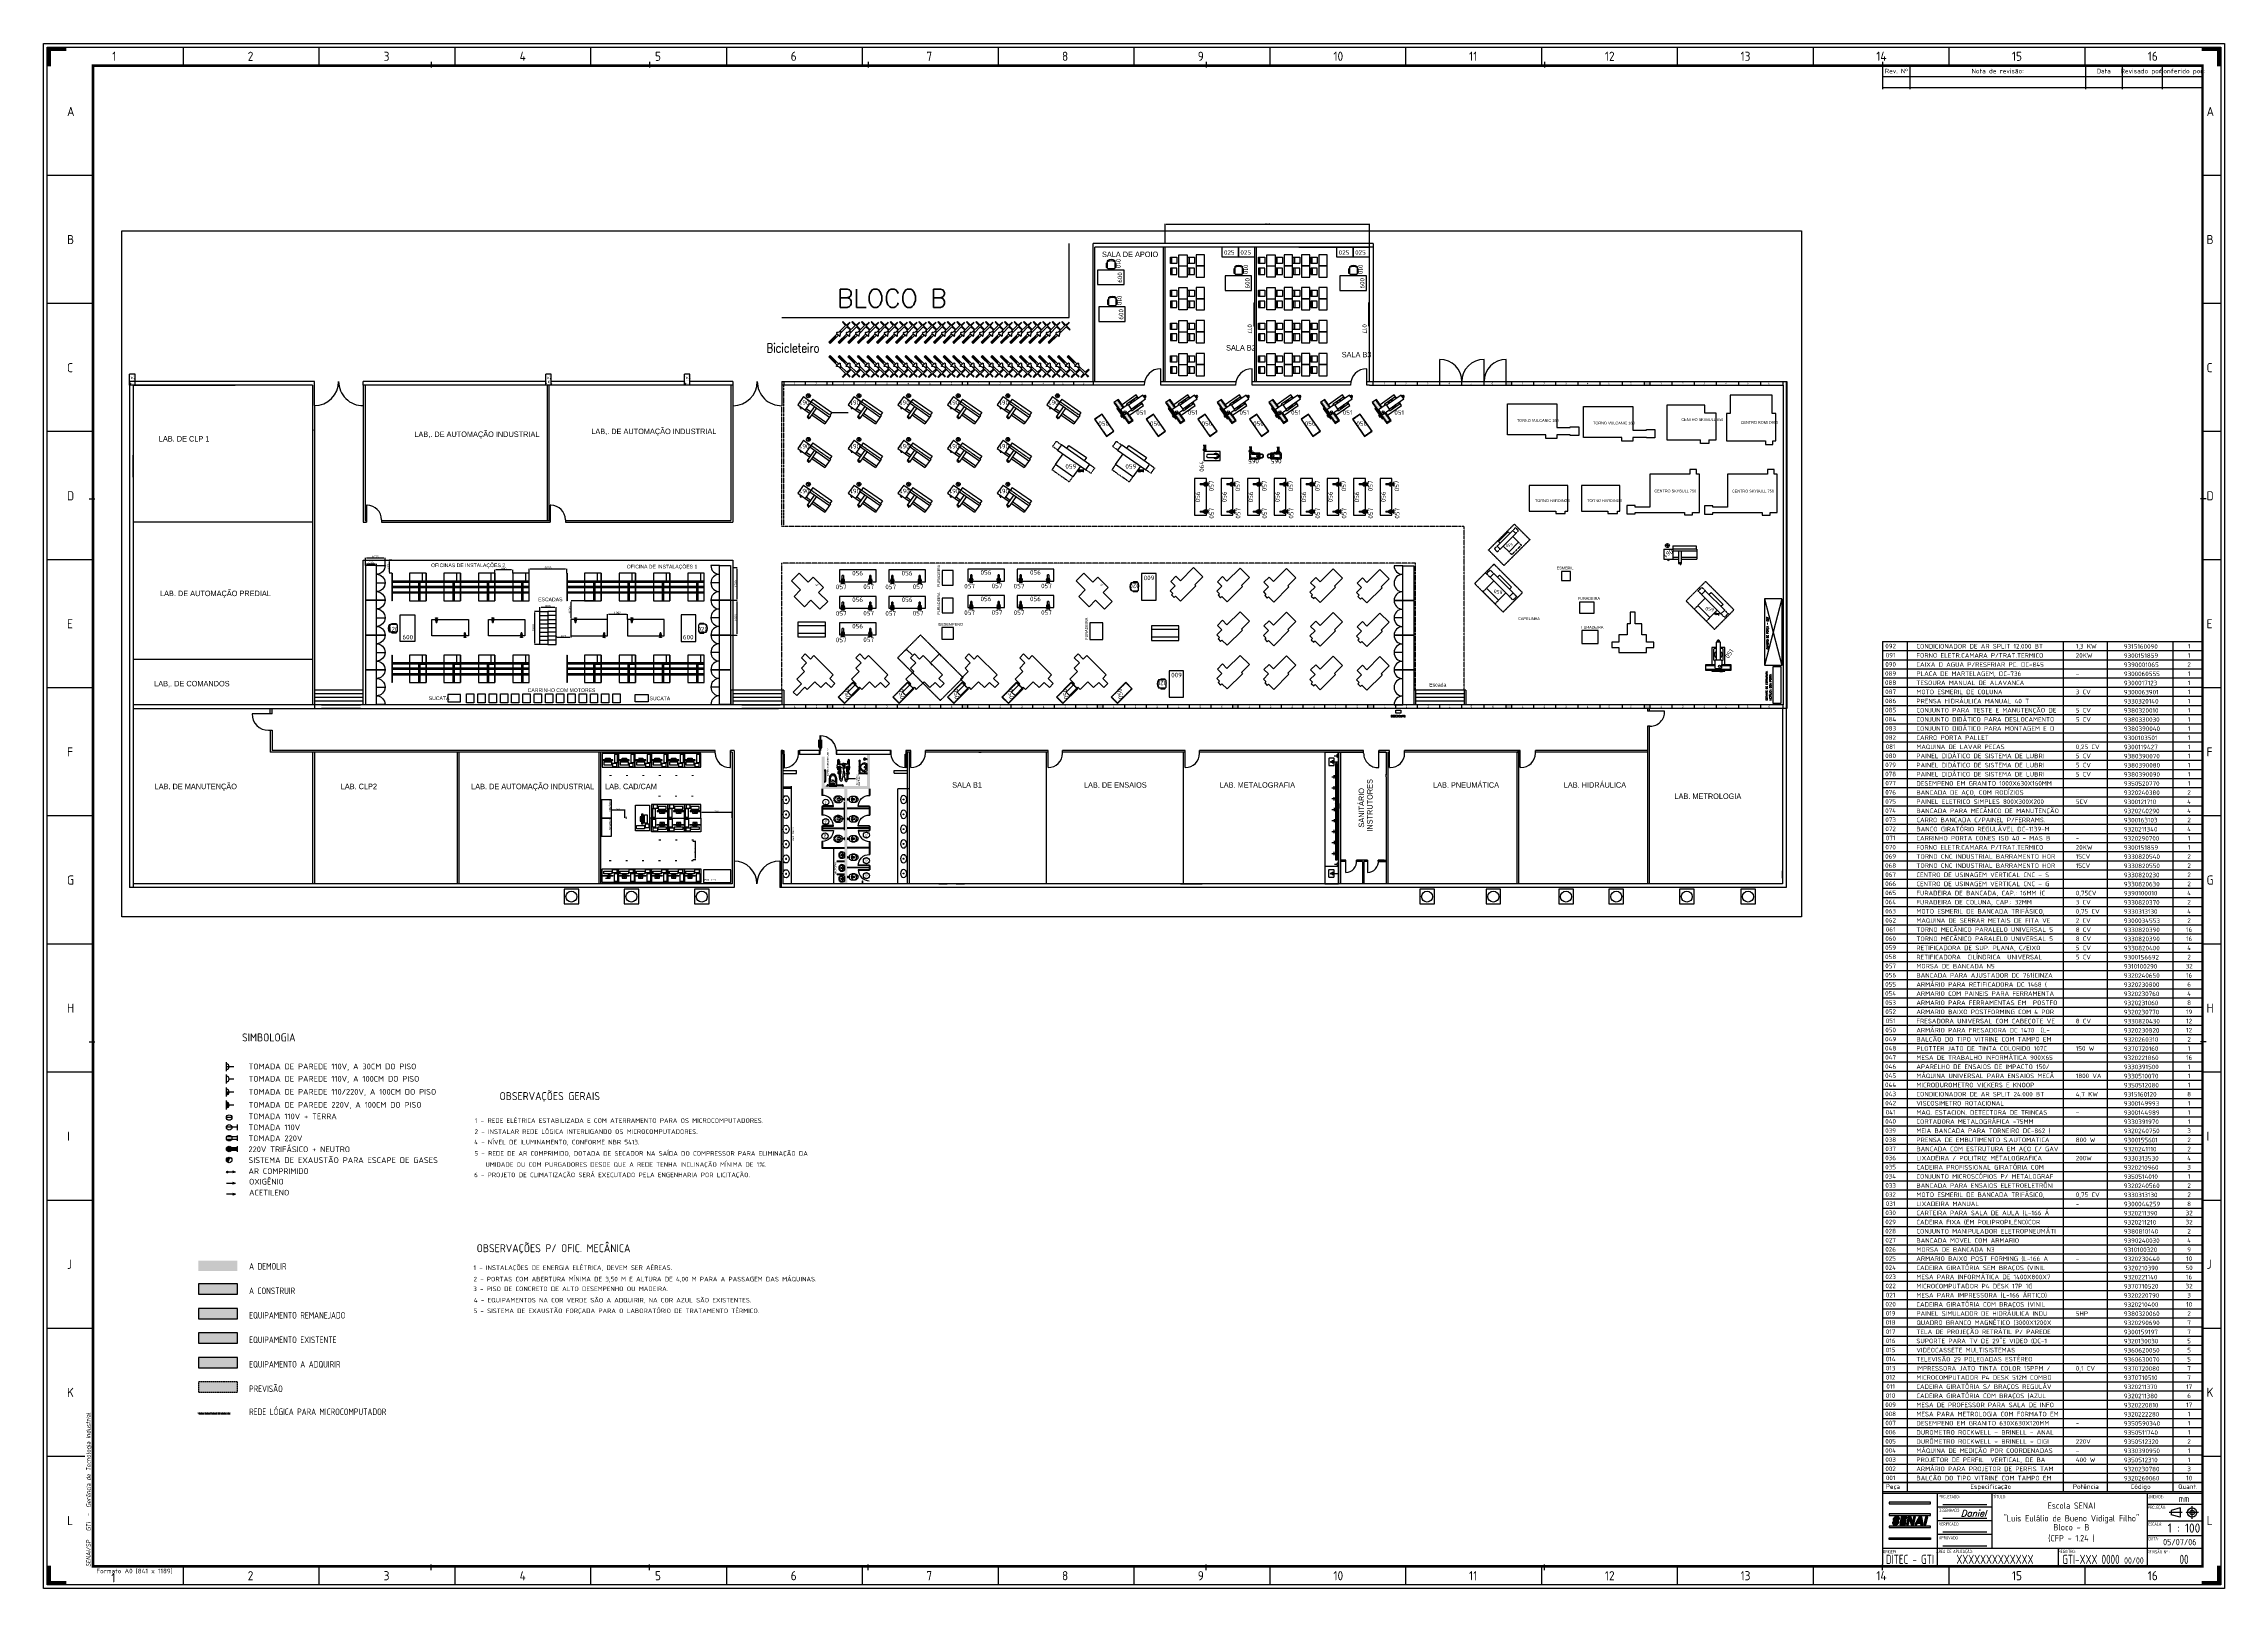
# Model space of a CAD drawing. Header units: millimetres. Extents: x 18768 to 1484868, y -11027 to 520152.
# Drawn here: x 656821 to 776121, y 100207 to 184707 of the extents above; entities that cross this region are included whole.
import ezdxf
from ezdxf.enums import TextEntityAlignment as Align

# ---------------------------------------------------------------- set-up
doc = ezdxf.new("R2010")
doc.units = ezdxf.units.MM
for name, pattern in [('CENTER', [2.71, 2.2, -0.22, 0.07, -0.22]), ('DASHDOT', [1, 0.5, -0.25, 0, -0.25]), ('DASHDOT2', [0.5, 0.25, -0.125, 0, -0.125]), ('DASHED', [0.75, 0.55, -0.2]), ('DASHED2', [9.525, 6.35, -3.175]), ('DIVIDE', [2.15, 1.5, -0.2, 0.05, -0.15, 0.05, -0.2]), ('HIDDEN', [0.375, 0.25, -0.125]), ('HIDDEN2', [4.7625, 3.175, -1.5875])]:
    doc.linetypes.add(name, pattern=pattern)
for name, color, linetype in [('018', 4, 'Continuous'), ('025', 3, 'Continuous'), ('035', 2, 'Continuous'), ('050', 166, 'Continuous'), ('1-PAREDES', 7, 'Continuous'), ('100', 176, 'Continuous'), ('4-MOBILIA', 4, 'Continuous'), ('4-MOBÍLIA-OFICINA', 250, 'Continuous'), ('8-TEXTO', 4, 'Continuous'), ('8-TEXTO-DETALHES', 6, 'Continuous'), ('A Construir', 1, 'Continuous'), ('Construir', 251, 'Continuous'), ('esquadrias', 2, 'Continuous'), ('L018-SIMBOLO1', 3, 'Continuous'), ('L018-SIMBOLO3', 3, 'Continuous'), ('L018-TEXTO', 130, 'Continuous'), ('L025-CONTORNO', 7, 'Continuous'), ('L025-IMAGIN', 1, 'DIVIDE'), ('L025-IMPLANTAÇÃO', 1, 'Continuous'), ('L025-PREVISÃO', 254, 'HIDDEN2'), ('L025-TEXTO', 7, 'Continuous'), ('L025-TRACEJ', 140, 'DASHED'), ('L035-ARRANJO-ADQUIRIR', 102, 'Continuous'), ('L035-ARRANJO-EXISTENTE', 180, 'Continuous'), ('L035-ARRANJO-REMANEJADO', 200, 'Continuous'), ('L035-TEXTO', 40, 'Continuous'), ('L050-TEXTO', 18, 'Continuous'), ('L1-ARRANJO', 5, 'Continuous'), ('L9-DASHDOT', 1, 'DASHDOT2'), ('LCENTRO', 1, 'CENTER'), ('MOBÍLIA', 26, 'Continuous'), ('Muros', 4, 'Continuous'), ('PAREDES', 7, 'Continuous'), ('Sanitários', 2, 'Continuous'), ('Textos', 7, 'Continuous')]:
    doc.layers.add(name, color=color, linetype=linetype)
doc.layers.add('L035-DEMOLIÇÃO', color=40, linetype='Continuous', plot=False)
doc.styles.add('ISO-CP--18', font='isocp.shx', dxfattribs={"width": 0.75, "height": 180})
doc.styles.add('ISO-CP--25', font='isocp.shx', dxfattribs={"height": 250})
doc.styles.add('ISO-CP--35', font='isocp.shx', dxfattribs={"height": 350})
doc.styles.add('ISO-CP--50', font='isocp.shx', dxfattribs={"height": 500})
doc.styles.add('ROMANS', font='romans', dxfattribs={"width": 0.8, "height": 300})
doc.styles.add('SCRIPTEC', font='scriptc.shx', dxfattribs={"height": 300})
doc.styles.get("Standard").update_dxf_attribs({"font": 'arial.ttf'})
doc.dimstyles.new('Anotativo', dxfattribs={"dimscale": 0, "dimtxt": 2.5, "dimasz": 2.5, "dimexe": 1.25, "dimexo": 0.625, "dimtad": 1, "dimtxsty": 'Standard', "dimcen": 2.5, "dimadec": 0, "dimazin": 0, "dimtfac": 1, "dimtmove": 0, "dimatfit": 3, "dimfxl": 1, "dimarcsym": 0})
doc.dimstyles.new('ISO-25', dxfattribs={"dimtxt": 2.5, "dimasz": 2.5, "dimexe": 1.25, "dimexo": 0.625, "dimtad": 1, "dimtxsty": 'Standard', "dimcen": 2.5, "dimadec": 0, "dimazin": 0, "dimtfac": 1, "dimtmove": 0, "dimatfit": 3, "dimfxl": 1, "dimarcsym": 0})

# ---------------------------------------------------------------- blocks, each defined once
blk = doc.blocks.new('BL_SENAI_id9320210400')
at = {"layer": 'L035-ARRANJO-ADQUIRIR', "color": 0}
for points in [[(-717, 464), (-737, 464, 0.4142136), (-767, 434), (-767, 244, 0.4142136), (-737, 214), (-717, 214)], [(-690, 550, -0.2907563), (-310, 550, 0.8296079), (-284, 579, 0.3333333), (-716, 579, 0.8296079), (-690, 550)], [(-710, 550, 0.129448), (-717, 523), (-717, 219, 0.4142136), (-663, 164), (-338, 164, 0.4142136), (-284, 219), (-284, 525, 0.1209444), (-290, 550)], [(-284, 214), (-264, 214, 0.4142136), (-234, 244), (-234, 434, 0.4142136), (-264, 464), (-284, 464)]]:
    blk.add_lwpolyline(points, format="xyb", dxfattribs=at)
at = {"layer": 'L025-TEXTO', "style": 'ISO-CP--25'}
blk.add_attdef('rmp_mt_codmaterial', (15, 15), '', height=40, dxfattribs=at)
at = {"layer": 'L025-TEXTO', "style": 'ISO-CP--25', "flags": 1}
for tag in ['rmp_mt_nomeunid', 'rmp_mt_potencia', 'rmp_mt_cod']:
    blk.add_attdef(tag, (15, 15), '', height=40, dxfattribs=at)
blk = doc.blocks.new('BL_SENAI_id9320220810')
at = {"layer": 'L025-CONTORNO', "color": 0}
blk.add_lwpolyline([(-688, 238), (112, 238), (112, 1688), (-688, 1688)], close=True, dxfattribs=at)
at = {"layer": 'L025-TEXTO', "style": 'ISO-CP--25'}
blk.add_attdef('rmp_mt_codmaterial', (15, 15), '', height=40, dxfattribs=at)
at = {"layer": 'L025-TEXTO', "style": 'ISO-CP--25', "flags": 1}
for tag in ['rmp_mt_nomeunid', 'rmp_mt_potencia', 'rmp_mt_cod']:
    blk.add_attdef(tag, (15, 15), '', height=40, dxfattribs=at)
blk = doc.blocks.new('LOGOS')
at = {"layer": 'L025-CONTORNO'}
h = blk.add_hatch(color=256, dxfattribs=at)
h.paths.add_polyline_path([(4.6, 10), (4.6, 9.9), (4.5, 9.8), (4.5, 9.7), (4.4, 9.7), (4.4, 9.6), (4.3, 9.6), (4.2, 9.6), (4.1, 9.5), (4.1, 9.5), (4, 9.5), (3.9, 9.5), (3.8, 9.5), (3.7, 9.6), (3.6, 9.6), (3.5, 9.7), (3.4, 9.7), (3.4, 9.8), (3.4, 9.9), (3.4, 10), (3.4, 10.1), (2.2, 10.1), (2.2, 9.8), (2.2, 9.6), (2.3, 9.5), (2.3, 9.3), (2.3, 9.3), (2.4, 9.2), (2.4, 9.1), (2.5, 9.1), (2.5, 9), (2.6, 9), (2.6, 8.9), (2.7, 8.9), (2.7, 8.9), (2.7, 8.8), (2.8, 8.8), (2.8, 8.8), (2.9, 8.8), (3, 8.7), (3, 8.7), (3.1, 8.7), (3.1, 8.7), (3.2, 8.7), (3.3, 8.7), (3.4, 8.7), (3.5, 8.7), (3.5, 8.7), (3.6, 8.7), (3.7, 8.7), (3.8, 8.7), (3.9, 8.7), (4, 8.7), (4.1, 8.7), (4.2, 8.7), (4.3, 8.7), (4.4, 8.7), (4.5, 8.8), (4.6, 8.8), (4.6, 8.8), (4.7, 8.8), (4.8, 8.9), (4.9, 8.9), (5, 8.9), (5, 9), (5.1, 9), (5.2, 9.1), (5.2, 9.1), (5.3, 9.2), (5.3, 9.2), (5.4, 9.3), (5.4, 9.3), (5.5, 9.4), (5.5, 9.4), (5.6, 9.5), (5.6, 9.6), (5.7, 9.7), (5.7, 9.7), (5.7, 9.8), (5.7, 9.9), (5.8, 9.9), (5.8, 10), (5.8, 10.1), (5.8, 10.2), (5.8, 10.2), (5.8, 10.3), (5.8, 10.3), (5.8, 10.4), (5.8, 10.5), (5.8, 10.5), (5.8, 10.6), (5.8, 10.6), (5.8, 10.7), (5.7, 10.7), (5.7, 10.7), (5.7, 10.8), (5.6, 10.8), (5.6, 10.8), (5.6, 10.9), (5.5, 10.9), (5.5, 10.9), (5.4, 11), (5.3, 11), (5.3, 11), (5.2, 11), (5.1, 11.1), (5, 11.1), (5, 11.1), (4.9, 11.2), (4.8, 11.2), (4.7, 11.2), (4.6, 11.2), (4.5, 11.3), (4.4, 11.3), (4.4, 11.3), (4.3, 11.4), (4.2, 11.4), (4.1, 11.5), (4, 11.5), (4, 11.6), (3.9, 11.7), (3.9, 11.8), (4, 11.9), (4, 11.9), (4.1, 12), (4.1, 12), (4.2, 12), (4.3, 12), (4.4, 12.1), (4.5, 12.1), (4.6, 12.1), (4.7, 12.1), (4.7, 12), (4.8, 12), (4.9, 11.9), (4.9, 11.8), (4.9, 11.8), (4.9, 11.7), (4.9, 11.6), (6, 11.6), (6, 11.8), (6, 12), (6, 12.2), (6, 12.3), (5.9, 12.4), (5.9, 12.5), (5.8, 12.6), (5.7, 12.6), (5.7, 12.7), (5.6, 12.7), (5.5, 12.7), (5.4, 12.8), (5.3, 12.8), (5.2, 12.8), (5.2, 12.9), (5.1, 12.9), (5, 12.9), (5, 12.9), (4.9, 12.9), (4.8, 12.9), (4.8, 12.9), (4.7, 12.9), (4.6, 12.9), (4.6, 12.9), (4.5, 12.9), (4.4, 12.9), (4.4, 12.9), (4.3, 12.9), (4.2, 12.9), (4.1, 12.9), (4, 12.9), (3.9, 12.8), (3.8, 12.8), (3.8, 12.8), (3.7, 12.8), (3.6, 12.7), (3.5, 12.7), (3.5, 12.6), (3.4, 12.6), (3.3, 12.6), (3.3, 12.5), (3.2, 12.5), (3.1, 12.5), (3.1, 12.4), (3, 12.4), (3, 12.3), (3, 12.3), (2.9, 12.2), (2.9, 12.2), (2.8, 12.1), (2.8, 12.1), (2.8, 12), (2.7, 11.9), (2.7, 11.8), (2.7, 11.8), (2.7, 11.7), (2.7, 11.6), (2.7, 11.5), (2.7, 11.4), (2.7, 11.3), (2.7, 11.2), (2.7, 11.2), (2.7, 11.1), (2.7, 11), (2.8, 11), (2.8, 10.9), (2.8, 10.9), (2.8, 10.8), (2.9, 10.8), (2.9, 10.8), (3, 10.8), (3, 10.7), (3.1, 10.7), (3.1, 10.7), (3.2, 10.7), (3.3, 10.6), (3.3, 10.6), (3.4, 10.6), (3.5, 10.6), (3.6, 10.5), (3.7, 10.5), (3.7, 10.5), (3.8, 10.5), (3.9, 10.4), (4, 10.4), (4.1, 10.4), (4.2, 10.4), (4.3, 10.3), (4.4, 10.3), (4.5, 10.2), (4.5, 10.2), (4.6, 10.1)])
h.paths.add_polyline_path([(6.3, 8.7), (9.4, 8.7), (9.5, 9.6), (7.5, 9.6), (7.7, 10.4), (9.5, 10.4), (9.7, 11.2), (7.9, 11.2), (8.1, 12), (10, 12), (10.2, 12.9), (7, 12.9)])
h.paths.add_polyline_path([(11.6, 11.7), (12.4, 8.7), (13.9, 8.7), (14.8, 12.9), (13.7, 12.9), (13.2, 9.8), (12.5, 12.9), (10.8, 12.9), (10, 8.7), (11, 8.7)])
h = blk.add_hatch(color=256, dxfattribs=at)
h.paths.add_polyline_path([(15.9, 9.5), (17.5, 9.5), (17.6, 8.7), (19, 8.7), (18.3, 12.9), (16.8, 12.9), (14.4, 8.7), (15.5, 8.7)])
h.paths.add_polyline_path([(16.4, 10.4), (17.3, 12), (17.5, 10.4)], flags=16)
h.paths.add_polyline_path([(21.5, 12.9), (20.3, 12.9), (19.4, 8.7), (20.5, 8.7)])
at = {"layer": 'L025-IMPLANTAÇÃO'}
h = blk.add_hatch(color=256, dxfattribs=at)
h.paths.add_polyline_path([(0.5, 21), (0.5, 20.1), (23.1, 20.1), (23.1, 21)])
h.paths.add_polyline_path([(0.5, 14.5), (0.5, 13.7), (23.1, 13.7), (23.1, 14.5)])
h.paths.add_polyline_path([(0.5, 7.9), (0.5, 7.1), (23.1, 7.1), (23.1, 7.9)])
h.paths.add_polyline_path([(0.5, 1.5), (0.5, 0.6), (23.1, 0.6), (23.1, 1.5)])
at = {"layer": 'L025-CONTORNO'}
blk.add_line((4.9, 11.6), (6, 11.6), dxfattribs=at)
for points in [[(2.2, 10.1), (2.2, 9.8), (2.2, 9.6), (2.3, 9.5), (2.3, 9.3), (2.3, 9.3), (2.4, 9.2), (2.4, 9.1), (2.5, 9.1), (2.5, 9), (2.6, 9), (2.6, 8.9), (2.7, 8.9), (2.7, 8.9), (2.7, 8.8), (2.8, 8.8), (2.8, 8.8), (2.9, 8.8), (3, 8.7), (3, 8.7), (3.1, 8.7), (3.1, 8.7), (3.2, 8.7), (3.3, 8.7), (3.4, 8.7), (3.5, 8.7), (3.5, 8.7), (3.6, 8.7), (3.7, 8.7), (3.8, 8.7), (3.9, 8.7), (4, 8.7), (4.1, 8.7), (4.2, 8.7), (4.3, 8.7), (4.4, 8.7), (4.5, 8.8), (4.6, 8.8), (4.6, 8.8), (4.7, 8.8), (4.8, 8.9), (4.9, 8.9), (5, 8.9), (5, 9), (5.1, 9), (5.2, 9.1), (5.2, 9.1), (5.3, 9.2), (5.3, 9.2), (5.4, 9.3), (5.4, 9.3), (5.5, 9.4), (5.5, 9.4), (5.6, 9.5), (5.6, 9.6), (5.7, 9.7), (5.7, 9.7), (5.7, 9.8), (5.7, 9.9), (5.8, 9.9), (5.8, 10), (5.8, 10.1), (5.8, 10.2), (5.8, 10.2), (5.8, 10.3), (5.8, 10.3), (5.8, 10.4), (5.8, 10.5), (5.8, 10.5), (5.8, 10.6), (5.8, 10.6), (5.8, 10.7), (5.7, 10.7), (5.7, 10.7), (5.7, 10.8), (5.6, 10.8), (5.6, 10.8), (5.6, 10.9), (5.5, 10.9), (5.5, 10.9), (5.4, 11), (5.3, 11), (5.3, 11), (5.2, 11), (5.1, 11.1), (5, 11.1), (5, 11.1), (4.9, 11.2), (4.8, 11.2), (4.7, 11.2), (4.6, 11.2), (4.5, 11.3), (4.4, 11.3), (4.4, 11.3), (4.3, 11.4), (4.2, 11.4), (4.2, 11.4), (4.1, 11.5), (4.1, 11.5), (4, 11.5), (4, 11.5), (4, 11.6), (4, 11.6), (4, 11.6), (3.9, 11.6), (3.9, 11.7), (3.9, 11.7), (3.9, 11.7), (3.9, 11.8), (3.9, 11.8), (3.9, 11.8), (4, 11.9), (4, 11.9), (4, 11.9), (4, 11.9), (4, 11.9), (4, 12), (4.1, 12), (4.1, 12), (4.1, 12), (4.2, 12), (4.2, 12), (4.2, 12), (4.3, 12), (4.3, 12), (4.4, 12.1), (4.4, 12.1), (4.5, 12.1), (4.5, 12.1), (4.6, 12.1), (4.6, 12.1), (4.6, 12.1), (4.7, 12), (4.7, 12), (4.7, 12), (4.8, 12), (4.8, 12), (4.8, 12), (4.8, 11.9), (4.9, 11.9), (4.9, 11.9), (4.9, 11.8), (4.9, 11.8), (4.9, 11.7), (4.9, 11.6)], [(6, 11.6), (6, 11.8), (6, 12), (6, 12.2), (6, 12.3), (5.9, 12.4), (5.9, 12.5), (5.8, 12.6), (5.7, 12.6), (5.7, 12.7), (5.6, 12.7), (5.5, 12.7), (5.4, 12.8), (5.3, 12.8), (5.2, 12.8), (5.2, 12.9), (5.1, 12.9), (5, 12.9), (5, 12.9), (4.9, 12.9), (4.8, 12.9), (4.8, 12.9), (4.7, 12.9), (4.6, 12.9), (4.6, 12.9), (4.5, 12.9), (4.4, 12.9), (4.4, 12.9), (4.3, 12.9), (4.2, 12.9), (4.1, 12.9), (4, 12.9), (3.9, 12.8), (3.8, 12.8), (3.8, 12.8), (3.7, 12.8), (3.6, 12.7), (3.5, 12.7), (3.5, 12.6), (3.4, 12.6), (3.3, 12.6), (3.3, 12.5), (3.2, 12.5), (3.1, 12.5), (3.1, 12.4), (3, 12.4), (3, 12.3), (3, 12.3), (2.9, 12.2), (2.9, 12.2), (2.8, 12.1), (2.8, 12.1), (2.8, 12), (2.7, 11.9), (2.7, 11.8), (2.7, 11.8), (2.7, 11.7), (2.7, 11.6), (2.7, 11.5), (2.7, 11.4), (2.7, 11.3), (2.7, 11.2), (2.7, 11.2), (2.7, 11.1), (2.7, 11), (2.8, 11), (2.8, 10.9), (2.8, 10.9), (2.8, 10.8), (2.9, 10.8), (2.9, 10.8), (3, 10.8), (3, 10.7), (3.1, 10.7), (3.1, 10.7), (3.2, 10.7), (3.3, 10.6), (3.3, 10.6), (3.4, 10.6), (3.5, 10.6), (3.6, 10.5), (3.7, 10.5), (3.7, 10.5), (3.8, 10.5), (3.9, 10.4), (4, 10.4), (4.1, 10.4), (4.1, 10.4), (4.2, 10.4), (4.3, 10.3), (4.3, 10.3), (4.3, 10.3), (4.4, 10.3), (4.4, 10.3), (4.4, 10.2), (4.5, 10.2), (4.5, 10.2), (4.5, 10.2), (4.5, 10.2), (4.5, 10.1), (4.6, 10.1), (4.6, 10.1), (4.6, 10.1), (4.6, 10), (4.6, 10), (4.6, 10), (4.6, 9.9), (4.6, 9.9), (4.6, 9.9), (4.5, 9.8), (4.5, 9.8), (4.5, 9.8), (4.5, 9.7), (4.5, 9.7), (4.4, 9.7), (4.4, 9.7), (4.4, 9.6), (4.3, 9.6), (4.3, 9.6), (4.3, 9.6), (4.2, 9.6), (4.2, 9.5), (4.2, 9.5), (4.1, 9.5), (4.1, 9.5), (4, 9.5), (4, 9.5), (3.9, 9.5), (3.9, 9.5), (3.9, 9.5), (3.8, 9.5), (3.8, 9.6), (3.7, 9.6), (3.7, 9.6), (3.6, 9.6), (3.6, 9.6), (3.5, 9.6), (3.5, 9.7), (3.5, 9.7), (3.4, 9.7), (3.4, 9.8), (3.4, 9.8), (3.4, 9.9), (3.4, 10), (3.4, 10.1)], [(3.4, 10.1), (2.2, 10.1)]]:
    blk.add_lwpolyline(points, dxfattribs=at)
for points in [[(7, 12.9), (6.3, 8.7), (9.4, 8.7), (9.5, 9.6), (7.5, 9.6), (7.7, 10.4), (9.5, 10.4), (9.7, 11.2), (7.9, 11.2), (8.1, 12), (10, 12), (10.2, 12.9)], [(10, 8.7), (11, 8.7), (11.6, 11.7), (12.4, 8.7), (13.9, 8.7), (14.8, 12.9), (13.7, 12.9), (13.2, 9.8), (12.5, 12.9), (10.8, 12.9)], [(15.9, 9.5), (17.5, 9.5), (17.6, 8.7), (19, 8.7), (18.3, 12.9), (16.8, 12.9), (14.4, 8.7), (15.5, 8.7)], [(17.5, 10.4), (17.3, 12), (16.4, 10.4)], [(20.3, 12.9), (19.4, 8.7), (20.5, 8.7), (21.5, 12.9)]]:
    blk.add_lwpolyline(points, close=True, dxfattribs=at)
at = {"layer": 'L025-IMPLANTAÇÃO'}
for points in [[(0.5, 21), (0.5, 20.1), (23.1, 20.1), (23.1, 21)], [(0.5, 14.5), (0.5, 13.7), (23.1, 13.7), (23.1, 14.5)], [(0.5, 7.9), (0.5, 7.1), (23.1, 7.1), (23.1, 7.9)], [(0.5, 0.6), (0.5, 1.5), (23.1, 1.5), (23.1, 0.6)]]:
    blk.add_lwpolyline(points, close=True, dxfattribs=at)
blk = doc.blocks.new('A0')
at = {"layer": '018'}
for p, q in [((106301, 4570), (103901, 4570)), ((106301, 3820), (103901, 3820)), ((106301, 3070), (103901, 3070)), ((103901, 2320), (106301, 2320))]:
    blk.add_line(p, q, dxfattribs=at)
at = {"layer": '025'}
for p, q in [((103601, 1200), (103601, 5200)), ((106601, 2200), (106601, 5200)), ((115100, 1200), (115100, 5200)), ((106601, 4450), (103601, 4450)), ((106601, 3700), (103601, 3700)), ((115100, 4600), (118100, 4600)), ((115100, 3700), (118100, 3700)), ((106601, 2950), (103601, 2950)), ((115100, 2900), (118100, 2900)), ((100600, 2200), (118100, 2200)), ((110200, 2200), (110200, 1200))]:
    blk.add_line(p, q, dxfattribs=at)
for points in [[(119300, 84500), (119300, 0), (0, 0), (0, 84500)], [(200, 84300), (119100, 84300), (119100, 200), (200, 200)]]:
    blk.add_lwpolyline(points, close=True, dxfattribs=at)
at = {"layer": '035'}
blk.add_line((100600, 82700), (118100, 82700), dxfattribs=at)
at = {"layer": '050'}
for p, q in [((7631, 84300), (7631, 83300)), ((15062, 84300), (15062, 83300)), ((22493, 84300), (22493, 83300)), ((29924, 84300), (29924, 83300)), ((37355, 84300), (37355, 83300)), ((44786, 84300), (44786, 83300)), ((52217, 84300), (52217, 83300)), ((59648, 84300), (59648, 83300)), ((67079, 84300), (67079, 83300)), ((74510, 84300), (74510, 83300)), ((81941, 84300), (81941, 83300)), ((89372, 84300), (89372, 83300)), ((96803, 84300), (96803, 83300)), ((104234, 84300), (104234, 83300)), ((111665, 84300), (111665, 83300)), ((2700, 77290), (200, 77290)), ((119100, 77290), (118100, 77290)), ((2700, 70282), (200, 70282)), ((119100, 70282), (118100, 70282)), ((2700, 63274), (200, 63274)), ((119100, 63274), (118100, 63274)), ((2700, 56266), (200, 56266)), ((119100, 56266), (118100, 56266)), ((2700, 49258), (200, 49258)), ((119100, 49258), (118100, 49258)), ((2700, 42250), (200, 42250)), ((119100, 42250), (118100, 42250)), ((2700, 35242), (200, 35242)), ((119100, 35242), (118100, 35242)), ((2700, 28234), (200, 28234)), ((119100, 28234), (118100, 28234)), ((2700, 21226), (200, 21226)), ((119100, 21226), (118100, 21226)), ((2700, 14218), (200, 14218)), ((119100, 14218), (118100, 14218)), ((2253, 7210), (200, 7210)), ((119100, 7210), (118100, 7210)), ((100600, 5200), (118100, 5200)), ((116885, 4400), (116385, 4265)), ((116885, 3900), (116385, 4031)), ((7631, 1200), (7631, 200)), ((15062, 1200), (15062, 200)), ((22493, 1200), (22493, 200)), ((29924, 1200), (29924, 200)), ((37355, 1200), (37355, 200)), ((44786, 1200), (44786, 200)), ((52217, 1200), (52217, 200)), ((59648, 1200), (59648, 200)), ((67079, 1200), (67079, 200)), ((74510, 1200), (74510, 200)), ((81941, 1200), (81941, 200)), ((89372, 1200), (89372, 200)), ((96803, 1200), (96803, 200)), ((104234, 1200), (104234, 200)), ((111665, 1200), (111665, 200))]:
    blk.add_line(p, q, dxfattribs=at)
for points in [[(116385, 4265), (116385, 4031)], [(116885, 4400), (116885, 3900)]]:
    blk.add_lwpolyline(points, dxfattribs=at)
for radius in [250, 125]:
    blk.add_circle((117535, 4150), radius, dxfattribs=at)
at = {"layer": '100'}
for p, q in [((21150, 83300), (21250, 83300)), ((21165, 83300), (21235, 83300)), ((21200, 83500), (21200, 83200)), ((33100, 83300), (33200, 83300)), ((33115, 83300), (33185, 83300)), ((33150, 83500), (33150, 83200)), ((45050, 83300), (45150, 83300)), ((45065, 83300), (45135, 83300)), ((45100, 83500), (45100, 83200)), ((63550, 83300), (63650, 83300)), ((63565, 83300), (63635, 83300)), ((63600, 83500), (63600, 83200)), ((82050, 83300), (82150, 83300)), ((82065, 83300), (82135, 83300)), ((82100, 83500), (82100, 83200)), ((2700, 59650), (2700, 59550)), ((118100, 59650), (118100, 59550)), ((2500, 59600), (2800, 59600)), ((2700, 59635), (2700, 59565)), ((118300, 59600), (118000, 59600)), ((118100, 59635), (118100, 59565)), ((2500, 29900), (2800, 29900)), ((2700, 29950), (2700, 29850)), ((2700, 29935), (2700, 29865)), ((118300, 29900), (118000, 29900)), ((118100, 29950), (118100, 29850)), ((118100, 29935), (118100, 29865)), ((21150, 1200), (21250, 1200)), ((21165, 1200), (21235, 1200)), ((21200, 1000), (21200, 1300)), ((33100, 1200), (33200, 1200)), ((33115, 1200), (33185, 1200)), ((33150, 1000), (33150, 1300)), ((45050, 1200), (45150, 1200)), ((45065, 1200), (45135, 1200)), ((45100, 1000), (45100, 1300)), ((63550, 1200), (63650, 1200)), ((63565, 1200), (63635, 1200)), ((63600, 1000), (63600, 1300)), ((82050, 1200), (82150, 1200)), ((82065, 1200), (82135, 1200)), ((82100, 1000), (82100, 1300)), ((100550, 1200), (100650, 1200)), ((100565, 1200), (100635, 1200)), ((100600, 1000), (100600, 1300))]:
    blk.add_line(p, q, dxfattribs=at)
at = {"layer": '100', "const_width": 200}
for points in [[(1250, 84200), (300, 84200), (300, 83250)], [(119000, 83250), (119000, 84200), (118050, 84200)], [(1250, 300), (300, 300), (300, 1250)], [(119000, 1250), (119000, 300), (118050, 300)]]:
    blk.add_lwpolyline(points, dxfattribs=at)
at = {"layer": '100', "const_width": 140}
blk.add_lwpolyline([(2700, 83300), (118100, 83300), (118100, 1200), (2700, 1200)], close=True, dxfattribs=at)
at = {"layer": 'LCENTRO'}
for p, q in [((116985, 4150), (116285, 4150)), ((117885, 4150), (117185, 4150)), ((117535, 3800), (117535, 4500))]:
    blk.add_line(p, q, dxfattribs=at)
at = {"layer": 'L025-CONTORNO', "xscale": 100, "yscale": 100, "zscale": 100}
blk.add_blockref('LOGOS', (100919, 2620), dxfattribs=at)
at = {"layer": '025', "style": 'ISO-CP--25'}
blk.add_text('Formato A0 [841 x 1189]', height=250, dxfattribs=at).set_placement((2888, 824))
at = {"layer": '035', "style": 'ISO-CP--35', "oblique": 5, "width": 0.9}
blk.add_text('SENAI/SP   GTI  -  Gerência de Tecnologia Industrial', height=250, rotation=90, dxfattribs=at).set_placement((2574, 1180))
at = {"layer": '050', "style": 'ISO-CP--50'}
for s, p in [('1', (3751, 83558)), ('2', (11167, 83558)), ('3', (18604, 83558)), ('4', (26041, 83558)), ('5', (33445, 83558)), ('6', (40870, 83558)), ('7', (48290, 83558)), ('8', (55711, 83558)), ('9', (63137, 83558)), ('10', (70560, 83558)), ('11', (77981, 83558)), ('12', (85409, 83558)), ('13', (92832, 83558)), ('14', (100257, 83558)), ('15', (107676, 83558)), ('16', (115105, 83558)), ('A', (1283, 80542)), ('A', (118327, 80542)), ('B', (1283, 73534)), ('B', (118327, 73534)), ('C', (1283, 66524)), ('C', (118327, 66524)), ('D', (1283, 59516)), ('D', (118327, 59516)), ('E', (1283, 52514)), ('E', (118327, 52514)), ('F', (1283, 45502)), ('F', (118327, 45502)), ('G', (1283, 38495)), ('G', (118327, 38495)), ('H', (1283, 31492)), ('H', (118327, 31492)), ('I', (1283, 24481)), ('I', (118327, 24481)), ('J', (1283, 17477)), ('J', (118327, 17477)), ('K', (1283, 10472)), ('K', (118327, 10472)), ('L', (1287, 3458)), ('L', (118331, 3458)), ('1', (3699, 322)), ('2', (11167, 443)), ('3', (18604, 443)), ('4', (26041, 443)), ('5', (33445, 443)), ('6', (40870, 443)), ('7', (48290, 443)), ('8', (55711, 443)), ('9', (63137, 443)), ('10', (70560, 443)), ('11', (77981, 443)), ('12', (85409, 443)), ('13', (92832, 443)), ('14', (100257, 443)), ('15', (107676, 443)), ('16', (115105, 443))]:
    blk.add_text(s, height=500, dxfattribs=at).set_placement(p)
at = {"layer": 'L018-TEXTO', "style": 'ISO-CP--18', "width": 0.75}
for s, p in [('PROJETADO:', (103681, 5109)), ('VERIFICADO:', (103681, 3609)), ('DESENHADO:', (103681, 4359)), ('APROVADO:', (103681, 2859))]:
    blk.add_text(s, height=180, dxfattribs=at).set_placement(p, align=Align.TOP_LEFT)
for s, p in [('TÍTULO:', (106997, 5046)), ('UNIDADE:', (115545, 5017)), ('PROJEÇÃO:', (115612, 4437)), ('ESCALA:', (115517, 3519)), ('DATA:', (115430, 2719)), ('ORIGEM:', (100990, 2013)), ('ÁREA DE APLICAÇÃO:', (104535, 2036)), ('REGISTRO:', (110694, 2020)), ('REVISÃO Nº :', (115710, 2019))]:
    blk.add_text(s, height=180, dxfattribs=at).set_placement(p, align=Align.MIDDLE)
at = {"layer": 'L025-TEXTO', "style": 'ISO-CP--25'}
for s, p in [('Rev. Nº', (101350, 83125)), ('Nota de revisão:', (106899, 83125)), ('Data', (112700, 83125)), ('Revisado por:', (114800, 83125)), ('Conferido por:', (117000, 83125))]:
    blk.add_text(s, height=250, dxfattribs=at).set_placement(p, align=Align.TOP_CENTER)
at = {"layer": 'L035-TEXTO', "style": 'ISO-CP--35'}
blk.add_text('mm', height=350, dxfattribs=at).set_placement((117092, 5075), align=Align.TOP_CENTER)
at = {"layer": 'L050-TEXTO', "style": 'ISO-CP--35', "width": 0.8}
blk.add_text('DITEC - GTI', height=500, dxfattribs=at).set_placement((102095, 1838), align=Align.TOP_CENTER)
blk = doc.blocks.new('Bicicleta')
for points in [[(-1.14, 1.12), (-1.12, 1.14), (-0.94, 0.97), (-0.97, 0.94)], [(-0.79, 0.77), (-0.77, 0.79), (-0.94, 0.97), (-0.97, 0.94)], [(-0.01, -0.01), (0.01, 0.01), (-0.17, 0.19), (-0.19, 0.17)]]:
    blk.add_hatch(color=256).paths.add_polyline_path(points)
for p, q in [((-0.97, 0.94), (-1.14, 1.12)), ((-0.94, 0.97), (-1.12, 1.14)), ((-0.97, 0.94), (-0.79, 0.77)), ((-0.94, 0.97), (-0.77, 0.79)), ((-0.19, 0.17), (-0.01, -0.01)), ((-0.17, 0.19), (0.01, 0.01))]:
    blk.add_line(p, q)
at = {"color": 1}
for points in [[(-0.71, 0.64), (-1.17, 1.1), (-1.1, 1.17), (-0.64, 0.71)], [(-0.52, 0.59), (-0.18, 0.25), (0, 0.42), (0.04, 0.39), (-0.39, -0.04), (-0.42, 0), (-0.25, 0.18), (-0.62, 0.54)]]:
    blk.add_lwpolyline(points, dxfattribs=at)
blk.add_lwpolyline([(-0.71, 0.56, -0.686338), (-0.74, 0.61), (-0.59, 0.75, -0.686338), (-0.54, 0.73, 0.152911), (-0.5, 0.55, -0.794326), (-0.54, 0.51, 0.152911)], format="xyb", close=True, dxfattribs=at)
blk = doc.blocks.new('CADEIRA_RODAS')
at = {"color": 0}
for p, q in [((-0.9, 0.13), (-0.88, 0.16)), ((-0.89, 0.12), (-0.9, 0.13)), ((-0.87, 0.1), (-0.89, 0.12)), ((-0.88, 0.16), (-0.85, 0.17)), ((-0.82, 0.09), (-0.87, 0.1)), ((-0.85, 0.17), (-0.81, 0.18)), ((-0.79, 0.08), (-0.82, 0.09)), ((-0.81, 0.18), (-0.76, 0.18)), ((-0.79, 0.23), (-0.79, 0.18)), ((-0.75, 0.23), (-0.79, 0.23)), ((-0.79, 0.13), (-0.75, 0.15)), ((-0.77, 0.1), (-0.79, 0.13)), ((-0.77, 0.09), (-0.79, 0.08)), ((-0.78, 0.09), (-0.78, 0.06)), ((-0.78, 0.06), (-0.74, 0.06)), ((-0.78, 0.06), (-0.78, 0.06)), ((-0.7, 0.07), (-0.77, 0.1)), ((-0.76, 0.18), (-0.73, 0.17)), ((-0.75, 0.2), (-0.75, 0.23)), ((-0.68, 0.23), (-0.75, 0.23)), ((-0.75, 0.2), (-0.69, 0.2)), ((-0.75, 0.15), (-0.71, 0.17)), ((-0.74, 0.06), (-0.7, 0.06)), ((-0.71, 0.17), (-0.68, 0.19)), ((-0.69, 0.18), (-0.7, 0.19)), ((-0.68, 0.06), (-0.7, 0.07)), ((-0.69, 0.2), (-0.68, 0.2)), ((-0.68, 0.23), (-0.47, 0.23)), ((-0.68, 0.22), (-0.68, 0.23)), ((-0.68, 0.2), (-0.68, 0.22)), ((-0.38, 0.21), (-0.68, 0.21)), ((-0.68, 0.19), (-0.67, 0.19)), ((-0.62, 0.05), (-0.68, 0.06)), ((-0.67, 0.19), (-0.57, 0.17)), ((-0.66, 0.16), (-0.55, 0.17)), ((-0.5, 0.04), (-0.62, 0.05)), ((-0.55, 0.17), (-0.5, 0.17)), ((-0.5, 0.17), (-0.47, 0.16)), ((-0.5, 0.04), (-0.5, 0.05)), ((-0.46, 0.03), (-0.5, 0.04)), ((-0.48, 0.29), (-0.47, 0.29)), ((-0.47, 0.26), (-0.48, 0.26)), ((-0.47, 0.3), (-0.4, 0.29)), ((-0.47, 0.21), (-0.47, 0.3)), ((-0.44, 0.23), (-0.47, 0.22)), ((-0.47, 0.16), (-0.41, 0.14)), ((-0.41, 0.03), (-0.46, 0.03)), ((-0.44, 0.23), (-0.44, 0.3)), ((-0.44, 0.29), (-0.36, 0.29)), ((-0.36, 0.26), (-0.44, 0.26)), ((-0.44, 0.23), (-0.09, 0.23)), ((-0.42, 0.14), (-0.39, 0.15)), ((-0.23, 0.01), (-0.41, 0.03)), ((-0.39, 0.15), (-0.36, 0.14)), ((-0.38, 0.22), (-0.37, 0.23)), ((-0.38, 0.21), (-0.38, 0.22)), ((-0.37, 0.2), (-0.38, 0.21)), ((-0.38, 0.14), (-0.36, 0.14)), ((-0.1, 0.2), (-0.37, 0.2)), ((-0.36, 0.19), (-0.36, 0.15)), ((-0.36, 0.14), (-0.24, 0.15)), ((-0.36, 0.02), (-0.36, -0.03)), ((-0.29, 0.29), (-0.1, 0.29)), ((-0.08, 0.26), (-0.29, 0.26)), ((-0.27, 0.32), (-0.21, 0.32)), ((-0.25, 0.31), (-0.25, 0.29)), ((-0.24, 0.15), (-0.2, 0.15)), ((-0.23, 0.01), (-0.21, 0.03)), ((-0.21, 0.15), (-0.22, 0.14)), ((-0.22, 0.14), (-0.22, 0.13)), ((-0.19, 0.33), (-0.2, 0.33)), ((-0.2, 0.32), (-0.2, 0.33)), ((-0.18, 0.32), (-0.2, 0.32)), ((-0.19, 0.33), (-0.17, 0.34)), ((-0.19, 0.15), (-0.16, 0.16)), ((-0.18, 0.34), (-0.16, 0.36)), ((-0.14, 0.3), (-0.18, 0.32)), ((-0.16, 0.07), (-0.18, 0.03)), ((-0.18, 0.03), (-0.18, -0.01)), ((-0.17, 0.34), (-0.17, 0.35)), ((-0.16, 0.36), (-0.12, 0.36)), ((-0.16, 0.16), (-0.12, 0.17)), ((-0.13, 0.13), (-0.16, 0.07)), ((-0.1, 0.3), (-0.14, 0.3)), ((-0.11, 0.17), (-0.13, 0.14)), ((-0.13, 0.14), (-0.13, 0.12)), ((-0.12, 0.36), (-0.08, 0.34)), ((-0.09, 0.33), (-0.11, 0.3)), ((-0.11, 0.3), (-0.07, 0.27)), ((-0.09, 0.19), (-0.11, 0.17)), ((-0.1, 0.01), (-0.11, -0.01)), ((-0.09, 0.03), (-0.1, 0.01)), ((-0.08, 0.34), (-0.09, 0.33)), ((-0.07, 0.27), (-0.09, 0.22)), ((-0.09, 0.22), (-0.09, 0.2)), ((-0.07, 0.21), (-0.09, 0.19)), ((-0.07, 0.04), (-0.09, 0.03)), ((-0.08, 0.34), (-0.07, 0.35)), ((-0.07, 0.35), (0.02, 0.33)), ((-0.03, 0.07), (-0.07, 0.05)), ((-0.07, 0.05), (-0.07, 0.04)), ((-0.07, 0.04), (-0.07, 0.02)), ((-0.07, 0.02), (-0.07, -0.01)), ((-0.05, 0), (-0.05, -0.03)), ((-0.03, 0.05), (0.01, 0.08)), ((0.01, 0.08), (-0.03, 0.07)), ((0, 0.02), (-0.01, 0)), ((0.01, 0.21), (0, 0.2)), ((0, 0.2), (0.02, 0.16)), ((0.04, 0.3), (0.01, 0.21)), ((0.04, 0.08), (0.01, 0.08)), ((0.02, 0.33), (0.03, 0.32)), ((0.09, 0.22), (0.02, 0.22)), ((0.09, 0.21), (0.02, 0.21)), ((0.02, 0.16), (0.03, 0.12)), ((0.03, 0.12), (0.02, 0.08)), ((0.03, 0.32), (0.04, 0.3)), ((0.29, 0.26), (0.04, 0.26)), ((0.04, 0.21), (0.06, 0.14)), ((0.05, 0.06), (0.04, 0.08)), ((0.05, 0.06), (0.04, 0.05)), ((0.05, 0.32), (0.27, 0.32)), ((0.05, 0.29), (0.29, 0.29)), ((0.07, 0.05), (0.05, 0.06)), ((0.06, 0.14), (0.08, 0.07)), ((0.07, 0.03), (0.07, 0.05)), ((0.07, 0.01), (0.07, 0.03)), ((0.07, -0.02), (0.07, 0.01)), ((0.08, 0.07), (0.08, -0.01)), ((0.09, 0.23), (0.09, 0.2)), ((0.2, 0.23), (0.09, 0.23)), ((0.09, 0.2), (0.2, 0.2)), ((0.2, 0.2), (0.2, 0.23)), ((0.26, 0.31), (0.26, 0.29)), ((-0.91, -0.13), (-0.9, -0.12)), ((-0.91, -0.15), (-0.91, -0.13)), ((-0.9, -0.16), (-0.91, -0.15)), ((-0.9, -0.12), (-0.88, -0.1)), ((-0.84, -0.18), (-0.9, -0.16)), ((-0.88, -0.1), (-0.82, -0.08)), ((-0.79, -0.17), (-0.84, -0.18)), ((-0.82, -0.08), (-0.77, -0.09)), ((-0.81, -0.13), (-0.8, -0.11)), ((-0.77, -0.16), (-0.81, -0.13)), ((-0.8, -0.11), (-0.76, -0.09)), ((-0.79, -0.08), (-0.75, -0.08)), ((-0.78, -0.17), (-0.79, -0.17)), ((-0.79, -0.25), (-0.79, -0.18)), ((-0.79, -0.25), (-0.74, -0.25)), ((-0.7, -0.17), (-0.77, -0.16)), ((-0.76, -0.09), (-0.7, -0.06)), ((-0.75, -0.21), (-0.75, -0.24)), ((-0.75, -0.21), (-0.69, -0.21)), ((-0.75, -0.24), (-0.69, -0.24)), ((-0.7, -0.06), (-0.65, -0.05)), ((-0.66, -0.17), (-0.7, -0.17)), ((-0.69, -0.21), (-0.69, -0.18)), ((-0.68, -0.21), (-0.69, -0.21)), ((-0.69, -0.24), (-0.68, -0.24)), ((-0.67, -0.22), (-0.68, -0.21)), ((-0.38, -0.22), (-0.68, -0.22)), ((-0.68, -0.24), (-0.67, -0.22)), ((-0.68, -0.24), (-0.47, -0.24)), ((-0.47, -0.17), (-0.66, -0.17)), ((-0.65, -0.05), (-0.58, -0.07)), ((-0.61, -0.08), (-0.57, -0.06)), ((-0.57, -0.06), (-0.51, -0.06)), ((-0.51, -0.06), (-0.44, -0.07)), ((-0.48, -0.13), (-0.48, -0.12)), ((-0.47, -0.27), (-0.48, -0.27)), ((-0.48, -0.3), (-0.47, -0.3)), ((-0.37, -0.17), (-0.47, -0.17)), ((-0.47, -0.22), (-0.47, -0.31)), ((-0.44, -0.24), (-0.47, -0.23)), ((-0.47, -0.31), (-0.4, -0.3)), ((-0.45, -0.07), (-0.36, -0.04)), ((-0.44, -0.24), (-0.44, -0.3)), ((-0.44, -0.24), (-0.08, -0.24)), ((-0.36, -0.26), (-0.44, -0.27)), ((-0.44, -0.3), (-0.36, -0.29)), ((-0.37, -0.21), (-0.38, -0.22)), ((-0.38, -0.22), (-0.38, -0.23)), ((-0.38, -0.23), (-0.37, -0.24)), ((-0.35, -0.16), (-0.37, -0.17)), ((-0.09, -0.21), (-0.37, -0.21)), ((-0.36, -0.04), (-0.28, -0.01)), ((-0.36, -0.17), (-0.36, -0.21)), ((-0.22, -0.16), (-0.35, -0.16)), ((-0.29, -0.26), (-0.09, -0.26)), ((-0.17, -0.29), (-0.29, -0.29)), ((-0.28, -0.01), (-0.23, 0)), ((-0.27, -0.31), (-0.18, -0.31)), ((-0.25, -0.29), (-0.25, -0.31)), ((-0.21, -0.04), (-0.22, -0.02)), ((-0.18, -0.14), (-0.22, -0.16)), ((-0.15, -0.15), (-0.19, -0.14)), ((-0.18, -0.01), (-0.16, -0.08)), ((-0.18, -0.29), (-0.18, -0.3)), ((-0.18, -0.3), (-0.17, -0.3)), ((-0.16, -0.31), (-0.18, -0.32)), ((-0.18, -0.32), (-0.17, -0.33)), ((-0.13, -0.28), (-0.17, -0.29)), ((-0.17, -0.3), (-0.16, -0.31)), ((-0.17, -0.33), (-0.12, -0.34)), ((-0.16, -0.08), (-0.14, -0.11)), ((-0.11, -0.14), (-0.15, -0.15)), ((-0.14, -0.11), (-0.11, -0.13)), ((-0.1, -0.28), (-0.13, -0.28)), ((-0.12, -0.34), (-0.1, -0.34)), ((-0.11, -0.01), (-0.11, -0.03)), ((-0.11, -0.03), (-0.06, -0.08)), ((-0.11, -0.12), (-0.1, -0.15)), ((-0.1, -0.15), (-0.09, -0.17)), ((-0.06, -0.24), (-0.1, -0.28)), ((-0.1, -0.29), (-0.1, -0.28)), ((-0.08, -0.3), (-0.1, -0.29)), ((-0.1, -0.34), (-0.06, -0.31)), ((-0.09, -0.17), (-0.06, -0.19)), ((-0.07, -0.18), (-0.08, -0.21)), ((-0.08, -0.21), (-0.07, -0.23)), ((-0.06, -0.31), (-0.08, -0.3)), ((-0.07, -0.01), (-0.04, -0.05)), ((-0.07, -0.23), (-0.06, -0.24)), ((-0.06, -0.08), (-0.03, -0.09)), ((-0.06, -0.31), (-0.02, -0.3)), ((-0.04, -0.05), (-0.05, -0.06)), ((-0.05, -0.06), (-0.05, -0.08)), ((-0.04, -0.05), (0.03, -0.03)), ((-0.04, -0.31), (0.27, -0.31)), ((-0.03, -0.09), (0.02, -0.09)), ((-0.01, 0), (-0.02, -0.01)), ((-0.02, -0.3), (0.04, -0.28)), ((0.02, -0.09), (0.06, -0.06)), ((0.04, -0.12), (0.03, -0.08)), ((0.03, -0.16), (0.04, -0.12)), ((0.29, -0.29), (0.03, -0.29)), ((0.05, -0.23), (0.04, -0.16)), ((0.04, -0.28), (0.05, -0.23)), ((0.07, -0.11), (0.05, -0.17)), ((0.05, -0.26), (0.29, -0.26)), ((0.06, -0.06), (0.07, -0.02)), ((0.09, -0.21), (0.06, -0.21)), ((0.09, -0.23), (0.06, -0.23)), ((0.08, -0.01), (0.07, -0.11)), ((0.2, -0.21), (0.09, -0.21)), ((0.09, -0.21), (0.09, -0.23)), ((0.09, -0.23), (0.2, -0.23)), ((0.2, -0.23), (0.2, -0.21)), ((0.26, -0.3), (0.26, -0.29))]:
    blk.add_line(p, q, dxfattribs=at)
for centre, radius, start, end in [((-0.48, 0.27), 0.0145, 90, 270), ((-0.36, 0.27), 0.0145, 270, 90), ((-0.29, 0.27), 0.0149, 90, 270), ((0.29, 0.27), 0.0149, 270, 90), ((-0.48, -0.28), 0.0145, 92.6629, 272.6629), ((-0.36, -0.28), 0.0145, 272.6629, 92.6629), ((-0.29, -0.27), 0.0149, 90, 270), ((0.29, -0.27), 0.0149, 270, 90)]:
    blk.add_arc(centre, radius, start, end, dxfattribs=at)
for p in [(-0.09, -0.02), (-0.08, 0), (-0.08, -0.04)]:
    blk.add_point(p, dxfattribs=at)
blk = doc.blocks.new('LAVPQ-PL')
blk.add_line((0, 0), (0.01, 0))
for points in [[(0, -0.19), (0, 0.19, -1.947368)], [(0.11, -0.16, 0.218943), (0.13, -0.17, 1.213584), (0.13, 0.18, 0.218943), (0.11, 0.16, 0.264013)]]:
    blk.add_lwpolyline(points, format="xyb", close=True)
blk.add_lwpolyline([(0.01, -0.12), (0.01, -0.08, -0.414214), (0.02, -0.07), (0.06, -0.07, -0.312113), (0.07, -0.08, 0.063016), (0.1, -0.16, 0.063016)], format="xyb")
for centre, radius in [((0.04, 0.12), 0.0176), ((0.14, 0), 0.0241), ((0.14, 0), 0.0115)]:
    blk.add_circle(centre, radius)
blk = doc.blocks.new('cubem-pl')
at = {"linetype": 'Continuous'}
for radius in [0.024, 0.012]:
    blk.add_circle((0.27, 0), radius, dxfattribs=at)
for centre, radius, start, end in [((0.36, 0), 0.264, 142.4959, 217.5041), ((0.27, 0.08), 0.139, 37.5041, 142.4959), ((0.17, 0), 0.264, 322.4959, 37.5041), ((0.27, -0.08), 0.139, 217.5041, 322.4959)]:
    blk.add_arc(centre, radius, start, end)
blk = doc.blocks.new('nomacab1')
blk.add_circle((0, 0), 0.414)
at = {"color": 3}
blk.add_attdef('ACAB', text='', height=0.25, dxfattribs=at).set_placement((0.01, 0), align=Align.MIDDLE)
blk = doc.blocks.new('bac-pl')
for p, q in [((0, 0), (0.01, 0)), ((0.02, 0.02), (0.1, 0.02)), ((0.02, -0.02), (0.1, -0.02))]:
    blk.add_line(p, q)
for points in [[(0, -0.05, 0.414214), (0.02, -0.02), (0.02, 0.02, 0.414483), (0, 0.05)], [(0.13, 0.05, 0.414483), (0.1, 0.02), (0.1, -0.02, 0.414214), (0.13, -0.05)]]:
    blk.add_lwpolyline(points, format="xyb")
for points in [[(0.13, 0.1), (0.13, -0.1, 0.056984), (0.16, -0.13, 0.085116), (0.25, -0.17, 0.090221), (0.34, -0.18, 0.074494), (0.44, -0.17, 0.085116), (0.52, -0.13, 0.106255), (0.57, -0.07, 0.128271), (0.59, 0, 0.128271), (0.57, 0.07, 0.106255), (0.52, 0.13, 0.085116), (0.44, 0.17, 0.074494), (0.34, 0.18, 0.074494), (0.24, 0.17, 0.085116), (0.16, 0.13, 0.056984)], [(0.3, 0.05, 0.326276), (0.28, 0.04, 0.155871), (0.28, -0.04, 0.326276), (0.3, -0.05), (0.36, -0.05, 1), (0.36, 0.05)]]:
    blk.add_lwpolyline(points, format="xyb", close=True)
blk.add_circle((0.37, 0), 0.15)
blk = doc.blocks.new('mic-pl')
for points in [[(0, -0.29), (0, -0.29, -0.008051), (-0.03, -0.29, -0.08407), (-0.08, -0.28, -0.022672), (-0.11, -0.27, -0.027927), (-0.13, -0.26, -0.144523), (-0.18, -0.19, -0.34805), (-0.12, 0, -0.162816), (-0.11, 0), (0, 0), (0.11, 0, -0.162816), (0.12, 0, -0.34805), (0.18, -0.19, -0.144523), (0.13, -0.26, -0.027927), (0.11, -0.27, -0.022672), (0.08, -0.28, -0.08407), (0.03, -0.29, -0.008051), (0, -0.29)], [(0, -0.25), (-0.01, -0.25, -0.102017), (-0.09, -0.23, -0.100634), (-0.14, -0.2, -0.31043), (-0.14, -0.16, -0.029837), (-0.14, -0.15, -0.193887), (-0.08, -0.1, -0.096635), (0, -0.09, -0.096635), (0.08, -0.1, -0.193887), (0.14, -0.15, -0.029837), (0.14, -0.16, -0.31043), (0.14, -0.2, -0.100634), (0.09, -0.23, -0.102017), (0.01, -0.25)]]:
    blk.add_lwpolyline(points, format="xyb", close=True)
for points in [[(-0.05, 0, 0.473116), (-0.06, -0.01), (-0.05, -0.03, 0.362542), (-0.04, -0.03), (-0.03, -0.03, -0.564769), (-0.02, -0.04)], [(0.05, 0, -0.473116), (0.06, -0.01), (0.05, -0.03, -0.362542), (0.04, -0.03), (0.03, -0.03, 0.564769), (0.02, -0.04)], [(-0.02, -0.06, 0.100603), (-0.1, -0.08, 0.114611), (-0.16, -0.12, 0.309836), (-0.18, -0.21, 0.309836)], [(-0.15, -0.16), (-0.15, -0.16, 0.189039), (-0.15, -0.2, 0.189014), (-0.08, -0.26, 0.116802), (0, -0.27, 0.116802), (0.08, -0.26, 0.189014), (0.15, -0.2, 0.189039), (0.15, -0.16), (0.15, -0.16)], [(-0.08, 0), (-0.06, -0.03, 0.1805), (-0.05, -0.04), (-0.03, -0.04, -0.35029), (-0.03, -0.05, 0.252034), (-0.02, -0.06)], [(0.08, 0), (0.06, -0.03, -0.1805), (0.05, -0.04), (0.03, -0.04, 0.35029), (0.03, -0.05, -0.252034), (0.02, -0.06)], [(0.02, -0.06, -0.100603), (0.1, -0.08, -0.114611), (0.16, -0.12, -0.309836), (0.18, -0.21, -0.309836)]]:
    blk.add_lwpolyline(points, format="xyb")
for centre, radius in [((-0.02, -0.15), 0.0035), ((0, -0.05), 0.024), ((-0.02, -0.14), 0.0035), ((-0.02, -0.17), 0.0035), ((0, -0.05), 0.0075), ((0, -0.13), 0.0035), ((0, -0.15), 0.0035), ((0, -0.18), 0.0035), ((0.02, -0.14), 0.0035), ((0.02, -0.17), 0.0035), ((0.02, -0.15), 0.0035)]:
    blk.add_circle(centre, radius)
at = {"linetype": 'DASHDOT'}
blk.add_circle((0, -0.15), 0.024, dxfattribs=at)
blk = doc.blocks.new('cabeçalhogeMOD175')
at = {"layer": '025', "lineweight": -2}
for p, q in [((-161.4, 0), (-161.4, 5)), ((-76, 0), (-76, 5)), ((-52, 0), (-52, 5)), ((-16, 0), (-16, 5)), ((0, 0), (0, 5))]:
    blk.add_line(p, q, dxfattribs=at)
at = {"layer": '050', "lineweight": -2}
for p, q in [((-175, 5), (0, 5)), ((0, 5), (-175, 5)), ((-175, 0), (-61.2, 0)), ((-61.2, 0), (0, 0))]:
    blk.add_line(p, q, dxfattribs=at)
for points in [[(-175, 5), (-175, 0)], [(-133, 0), (-61.2, 0)], [(-61.2, 0), (0, 0), (0, 5)]]:
    blk.add_lwpolyline(points, dxfattribs=at)
at = {"layer": 'L025-TEXTO', "lineweight": -2, "style": 'ISO-CP--25'}
for s, p in [('Peça', (-169.3, 3.9)), ('Especificação', (-115.8, 3.9)), ('Potência', (-63.8, 3.9)), ('Código', (-33.8, 3.9)), ('Quant.', (-8, 3.9))]:
    blk.add_text(s, height=2.5, dxfattribs=at).set_placement(p, align=Align.TOP_CENTER)
blk = doc.blocks.new('linhage175')
at = {"layer": '025', "lineweight": -2}
for p, q in [((-161.4, 0), (-161.4, 5)), ((-76, 0), (-76, 5)), ((-52, 0), (-52, 5)), ((-16, 0), (-16, 5))]:
    blk.add_line(p, q, dxfattribs=at)
at = {"layer": '050', "lineweight": -2}
for p, q in [((-175, 5), (0, 5)), ((-175, 0), (-61.3, 0)), ((-61.3, 0), (0, 0)), ((0, 0), (0, 5))]:
    blk.add_line(p, q, dxfattribs=at)
blk.add_lwpolyline([(-175, 5), (-175, 0)], dxfattribs=at)
at = {"layer": 'L025-TEXTO', "color": 0, "lineweight": -2, "style": 'ISO-CP--25'}
for tag, p in [('PEÇA', (-164.4, 3.7)), ('QTD', (-7.3, 3.6))]:
    blk.add_attdef(tag, text='', height=2.5, dxfattribs=at).set_placement(p, align=Align.TOP_CENTER)
for tag, p in [('ESPECIFICAÇÃO', (-156.5, 3.6)), ('POTÊNCIA', (-69.3, 3.6))]:
    blk.add_attdef(tag, text='', height=2.5, dxfattribs=at).set_placement(p, align=Align.TOP_LEFT)
blk.add_attdef('CÓDIGO', (-43, 1), '', height=2.5, dxfattribs=at)
blk = doc.blocks.new('*D191')
at = {"color": 0, "lineweight": -2, "transparency": 16777216}
for p, q in [((681504, 155732), (681504, 155928)), ((682424, 155927), (681564, 155927)), ((682484, 155732), (682484, 155928))]:
    blk.add_line(p, q, dxfattribs=at)
at = {"color": 0, "lineweight": 15, "transparency": 16777216}
for points in [[(681564, 155937), (681564, 155917), (681504, 155927)], [(682424, 155937), (682424, 155917), (682484, 155927)]]:
    blk.add_solid(points, dxfattribs=at)
at = {"layer": 'DEFPOINTS', "color": 0, "lineweight": 15, "transparency": 16777216}
for p in [(681504, 155927), (681504, 155731), (682484, 155731)]:
    blk.add_point(p, dxfattribs=at)
at = {"color": 0, "transparency": 16777216, "insert": (681994, 155988), "char_height": 120, "attachment_point": 5}
blk.add_mtext('980', dxfattribs=at)
blk = doc.blocks.new('*D188')
at = {"color": 0, "lineweight": -2, "transparency": 16777216}
for p, q in [((675863, 156445), (675719, 156445)), ((675721, 156385), (675721, 155791)), ((675863, 155731), (675719, 155731))]:
    blk.add_line(p, q, dxfattribs=at)
at = {"color": 0, "lineweight": 15, "transparency": 16777216}
for points in [[(675711, 156385), (675731, 156385), (675721, 156445)], [(675711, 155791), (675731, 155791), (675721, 155731)]]:
    blk.add_solid(points, dxfattribs=at)
at = {"layer": 'DEFPOINTS', "color": 0, "lineweight": 15, "transparency": 16777216}
for p in [(675864, 156445), (675721, 155731), (675864, 155731)]:
    blk.add_point(p, dxfattribs=at)
at = {"color": 0, "transparency": 16777216, "insert": (675659, 156088), "char_height": 120, "attachment_point": 5, "rotation": 90}
blk.add_mtext('713', dxfattribs=at)
blk = doc.blocks.new('*D192')
at = {"color": 0, "lineweight": -2, "transparency": 16777216}
for p, q in [((683384, 155732), (683384, 155973)), ((683444, 155971), (685380, 155971)), ((685440, 155732), (685440, 155973))]:
    blk.add_line(p, q, dxfattribs=at)
at = {"color": 0, "lineweight": 15, "transparency": 16777216}
for points in [[(683444, 155981), (683444, 155961), (683384, 155971)], [(685380, 155981), (685380, 155961), (685440, 155971)]]:
    blk.add_solid(points, dxfattribs=at)
at = {"layer": 'DEFPOINTS', "color": 0, "lineweight": 15, "transparency": 16777216}
for p in [(683384, 155731), (685440, 155971), (685440, 155731)]:
    blk.add_point(p, dxfattribs=at)
at = {"color": 0, "transparency": 16777216, "insert": (684412, 156033), "char_height": 120, "attachment_point": 5}
blk.add_mtext('2056', dxfattribs=at)
blk = doc.blocks.new('*D189')
at = {"color": 0, "lineweight": -2, "transparency": 16777216}
for p, q in [((687668, 153212), (687668, 153505)), ((687728, 153504), (688700, 153504)), ((688760, 153212), (688760, 153505))]:
    blk.add_line(p, q, dxfattribs=at)
at = {"color": 0, "lineweight": 15, "transparency": 16777216}
for points in [[(687728, 153514), (687728, 153494), (687668, 153504)], [(688700, 153514), (688700, 153494), (688760, 153504)]]:
    blk.add_solid(points, dxfattribs=at)
at = {"layer": 'DEFPOINTS', "color": 0, "lineweight": 15, "transparency": 16777216}
for p in [(687668, 153211), (688760, 153504), (688760, 153211)]:
    blk.add_point(p, dxfattribs=at)
at = {"color": 0, "transparency": 16777216, "insert": (688214, 153566), "char_height": 120, "attachment_point": 5}
blk.add_mtext('1092', dxfattribs=at)
blk = doc.blocks.new('*D193')
at = {"color": 0, "lineweight": -2, "transparency": 16777216}
for p, q in [((686869, 154231), (685674, 154231)), ((685675, 153271), (685675, 154171)), ((685669, 153211), (685676, 153211))]:
    blk.add_line(p, q, dxfattribs=at)
at = {"color": 0, "lineweight": 15, "transparency": 16777216}
for points in [[(685665, 154171), (685685, 154171), (685675, 154231)], [(685665, 153271), (685685, 153271), (685675, 153211)]]:
    blk.add_solid(points, dxfattribs=at)
at = {"layer": 'DEFPOINTS', "color": 0, "lineweight": 15, "transparency": 16777216}
for p in [(685675, 154231), (686870, 154231), (685668, 153211)]:
    blk.add_point(p, dxfattribs=at)
at = {"color": 0, "transparency": 16777216, "insert": (685613, 153721), "char_height": 120, "attachment_point": 5, "rotation": 90}
blk.add_mtext('1020', dxfattribs=at)
blk = doc.blocks.new('*D194')
at = {"color": 0, "lineweight": -2, "transparency": 16777216}
for p, q in [((684852, 152295), (684852, 152212)), ((685608, 152213), (684912, 152213)), ((685668, 152311), (685668, 152212))]:
    blk.add_line(p, q, dxfattribs=at)
at = {"color": 0, "lineweight": 15, "transparency": 16777216}
for points in [[(684912, 152223), (684912, 152203), (684852, 152213)], [(685608, 152223), (685608, 152203), (685668, 152213)]]:
    blk.add_solid(points, dxfattribs=at)
at = {"layer": 'DEFPOINTS', "color": 0, "lineweight": 15, "transparency": 16777216}
for p in [(684852, 152296), (684852, 152213), (685668, 152311)]:
    blk.add_point(p, dxfattribs=at)
at = {"color": 0, "transparency": 16777216, "insert": (685260, 152275), "char_height": 120, "attachment_point": 5}
blk.add_mtext('817', dxfattribs=at)
blk = doc.blocks.new('*D195')
at = {"color": 0, "lineweight": -2, "transparency": 16777216}
for p, q in [((683972, 153646), (683972, 153873)), ((684032, 153872), (684792, 153872)), ((684852, 153646), (684852, 153873))]:
    blk.add_line(p, q, dxfattribs=at)
at = {"color": 0, "lineweight": 15, "transparency": 16777216}
for points in [[(684032, 153882), (684032, 153862), (683972, 153872)], [(684792, 153882), (684792, 153862), (684852, 153872)]]:
    blk.add_solid(points, dxfattribs=at)
at = {"layer": 'DEFPOINTS', "color": 0, "lineweight": 15, "transparency": 16777216}
for p in [(683972, 153646), (684852, 153872), (684852, 153646)]:
    blk.add_point(p, dxfattribs=at)
at = {"color": 0, "transparency": 16777216, "insert": (684412, 153934), "char_height": 120, "attachment_point": 5}
blk.add_mtext('880', dxfattribs=at)
blk = doc.blocks.new('*D196')
at = {"color": 0, "lineweight": -2, "transparency": 16777216}
for p, q in [((683971, 153646), (683673, 153646)), ((683674, 153586), (683674, 151906)), ((683971, 151846), (683673, 151846))]:
    blk.add_line(p, q, dxfattribs=at)
at = {"color": 0, "lineweight": 15, "transparency": 16777216}
for points in [[(683664, 153586), (683684, 153586), (683674, 153646)], [(683664, 151906), (683684, 151906), (683674, 151846)]]:
    blk.add_solid(points, dxfattribs=at)
at = {"layer": 'DEFPOINTS', "color": 0, "lineweight": 15, "transparency": 16777216}
for p in [(683972, 153646), (683674, 151846), (683972, 151846)]:
    blk.add_point(p, dxfattribs=at)
at = {"color": 0, "transparency": 16777216, "insert": (683612, 152746), "char_height": 120, "attachment_point": 5, "rotation": 90}
blk.add_mtext('1800', dxfattribs=at)
blk = doc.blocks.new('*U186')
for p, q in [((-200, 250), (200, 250)), ((-200, -250), (-200, 242)), ((200, 250), (200, -250)), ((200, -250), (-200, -250))]:
    blk.add_line(p, q)
blk = doc.blocks.new('*U187')
at = {"color": 0, "linetype": 'ByBlock', "lineweight": -2, "transparency": 16777216}
for p in [(-8000, 0), (-7385, 0), (-6769, 0), (-6154, 0), (-5538, 0), (-4923, 0), (-4308, 0), (-3692, 0), (-3077, 0), (-2462, 0), (-1846, 0), (-1231, 0), (-615, 0), (0, 0)]:
    blk.add_blockref('*U186', p, dxfattribs=at)
blk = doc.blocks.new('*D190')
at = {"color": 0, "lineweight": -2, "transparency": 16777216}
for p, q in [((694517, 156045), (694754, 156045)), ((694752, 155985), (694752, 154315)), ((694517, 154255), (694754, 154255))]:
    blk.add_line(p, q, dxfattribs=at)
at = {"color": 0, "lineweight": 15, "transparency": 16777216}
for points in [[(694742, 155985), (694762, 155985), (694752, 156045)], [(694742, 154315), (694762, 154315), (694752, 154255)]]:
    blk.add_solid(points, dxfattribs=at)
at = {"layer": 'DEFPOINTS', "color": 0, "lineweight": 15, "transparency": 16777216}
for p in [(694516, 156045), (694516, 154255), (694752, 154255)]:
    blk.add_point(p, dxfattribs=at)
at = {"color": 0, "transparency": 16777216, "insert": (694691, 155150), "char_height": 120, "attachment_point": 5, "rotation": 90}
blk.add_mtext('1790', dxfattribs=at)
blk = doc.blocks.new('*D197')
at = {"color": 0, "lineweight": -2, "transparency": 16777216}
for p, q in [((694397, 154255), (694754, 154255)), ((694752, 154195), (694752, 152415)), ((694397, 152355), (694754, 152355))]:
    blk.add_line(p, q, dxfattribs=at)
at = {"color": 0, "lineweight": 15, "transparency": 16777216}
for points in [[(694742, 154195), (694762, 154195), (694752, 154255)], [(694742, 152415), (694762, 152415), (694752, 152355)]]:
    blk.add_solid(points, dxfattribs=at)
at = {"layer": 'DEFPOINTS', "color": 0, "lineweight": 15, "transparency": 16777216}
for p in [(694397, 154255), (694397, 152355), (694752, 152355)]:
    blk.add_point(p, dxfattribs=at)
at = {"color": 0, "transparency": 16777216, "insert": (694691, 153305), "char_height": 120, "attachment_point": 5, "rotation": 90}
blk.add_mtext('1900', dxfattribs=at)
blk = doc.blocks.new('*D198')
at = {"color": 0, "lineweight": -2, "transparency": 16777216}
for p, q in [((674426, 156156), (674426, 156243)), ((674486, 156242), (674966, 156242)), ((675026, 156156), (675026, 156243))]:
    blk.add_line(p, q, dxfattribs=at)
at = {"color": 0, "lineweight": 15, "transparency": 16777216}
for points in [[(674486, 156252), (674486, 156232), (674426, 156242)], [(674966, 156252), (674966, 156232), (675026, 156242)]]:
    blk.add_solid(points, dxfattribs=at)
at = {"layer": 'DEFPOINTS', "color": 0, "lineweight": 15, "transparency": 16777216}
for p in [(674426, 156155), (675026, 156242), (675026, 156155)]:
    blk.add_point(p, dxfattribs=at)
at = {"color": 0, "transparency": 16777216, "insert": (674726, 156304), "char_height": 120, "attachment_point": 5}
blk.add_mtext('600', dxfattribs=at)
blk = doc.blocks.new('*D199')
at = {"color": 0, "lineweight": -2, "transparency": 16777216}
for p, q in [((674426, 156156), (674426, 156572)), ((674486, 156570), (675441, 156570)), ((675501, 156156), (675501, 156572))]:
    blk.add_line(p, q, dxfattribs=at)
at = {"color": 0, "lineweight": 15, "transparency": 16777216}
for points in [[(674486, 156580), (674486, 156560), (674426, 156570)], [(675441, 156580), (675441, 156560), (675501, 156570)]]:
    blk.add_solid(points, dxfattribs=at)
at = {"layer": 'DEFPOINTS', "color": 0, "lineweight": 15, "transparency": 16777216}
for p in [(675501, 156570), (674426, 156155), (675501, 156155)]:
    blk.add_point(p, dxfattribs=at)
at = {"color": 0, "transparency": 16777216, "insert": (674964, 156632), "char_height": 120, "attachment_point": 5}
blk.add_mtext('1075', dxfattribs=at)
blk = doc.blocks.new('*D200')
at = {"color": 0, "lineweight": -2, "transparency": 16777216}
for p, q in [((692335, 141078), (692502, 141078)), ((692477, 140128), (692477, 141028)), ((692335, 140078), (692502, 140078))]:
    blk.add_line(p, q, dxfattribs=at)
at = {"color": 0, "lineweight": 15, "transparency": 16777216}
for points in [[(692468, 141028), (692485, 141028), (692477, 141078)], [(692468, 140128), (692485, 140128), (692477, 140078)]]:
    blk.add_solid(points, dxfattribs=at)
at = {"layer": 'DEFPOINTS', "color": 0, "lineweight": 15, "transparency": 16777216}
for p in [(692323, 141078), (692477, 141078), (692323, 140078)]:
    blk.add_point(p, dxfattribs=at)
at = {"color": 0, "transparency": 16777216, "insert": (692434, 140578), "char_height": 50, "attachment_point": 5, "rotation": 90}
blk.add_mtext('999,57', dxfattribs=at)
blk = doc.blocks.new('*D201')
at = {"color": 0, "lineweight": -2, "transparency": 16777216}
for p, q in [((692773, 142357), (692773, 142694)), ((692823, 142669), (694442, 142669)), ((694492, 142357), (694492, 142694))]:
    blk.add_line(p, q, dxfattribs=at)
at = {"color": 0, "lineweight": 15, "transparency": 16777216}
for points in [[(692823, 142678), (692823, 142661), (692773, 142669)], [(694442, 142678), (694442, 142661), (694492, 142669)]]:
    blk.add_solid(points, dxfattribs=at)
at = {"layer": 'DEFPOINTS', "color": 0, "lineweight": 15, "transparency": 16777216}
for p in [(692773, 142345), (694492, 142669), (694492, 142345)]:
    blk.add_point(p, dxfattribs=at)
at = {"color": 0, "transparency": 16777216, "insert": (693632, 142712), "char_height": 50, "attachment_point": 5}
blk.add_mtext('1719,37', dxfattribs=at)
blk = doc.blocks.new('*D202')
at = {"color": 0, "lineweight": -2, "transparency": 16777216}
for p, q in [((687883, 142357), (687883, 142806)), ((688574, 142781), (687933, 142781)), ((688624, 142357), (688624, 142806))]:
    blk.add_line(p, q, dxfattribs=at)
at = {"color": 0, "lineweight": 15, "transparency": 16777216}
for points in [[(687933, 142789), (687933, 142772), (687883, 142781)], [(688574, 142789), (688574, 142772), (688624, 142781)]]:
    blk.add_solid(points, dxfattribs=at)
at = {"layer": 'DEFPOINTS', "color": 0, "lineweight": 15, "transparency": 16777216}
for p in [(687883, 142781), (687883, 142345), (688624, 142345)]:
    blk.add_point(p, dxfattribs=at)
at = {"color": 0, "transparency": 16777216, "insert": (688254, 142823), "char_height": 50, "attachment_point": 5}
blk.add_mtext('741,52', dxfattribs=at)
blk = doc.blocks.new('*D203')
at = {"color": 0, "lineweight": -2, "transparency": 16777216}
for p, q in [((718179, 173777), (718179, 174852)), ((718229, 174827), (729306, 174827)), ((729356, 173577), (729356, 174852))]:
    blk.add_line(p, q, dxfattribs=at)
at = {"color": 0, "lineweight": 15, "transparency": 16777216}
for points in [[(718229, 174836), (718229, 174819), (718179, 174827)], [(729306, 174836), (729306, 174819), (729356, 174827)]]:
    blk.add_solid(points, dxfattribs=at)
at = {"layer": 'DEFPOINTS', "color": 0, "lineweight": 15, "transparency": 16777216}
for p in [(729356, 174827), (718179, 173765), (729356, 173565)]:
    blk.add_point(p, dxfattribs=at)
at = {"color": 0, "transparency": 16777216, "insert": (723768, 174870), "char_height": 50, "attachment_point": 5}
blk.add_mtext('11176,85', dxfattribs=at)
blk = doc.blocks.new('BL_SENAI_id9300159197')
at = {"layer": 'L025-CONTORNO', "color": 0, "linetype": 'HIDDEN', "lineweight": 9}
blk.add_lwpolyline([(-650, -50), (650, -50), (650, 0), (-650, 0)], close=True, dxfattribs=at)
at = {"layer": 'L025-TEXTO', "lineweight": 9, "style": 'ISO-CP--25'}
blk.add_attdef('rmp_mt_codmaterial', (15, 15), '', height=40, dxfattribs=at)
at = {"layer": 'L025-TEXTO', "lineweight": 9, "style": 'ISO-CP--25', "flags": 1}
for tag in ['rmp_mt_nomeunid', 'rmp_mt_potencia', 'rmp_mt_cod']:
    blk.add_attdef(tag, (15, 15), '', height=40, dxfattribs=at)
blk = doc.blocks.new('BL_SENAI_id9320211380')
at = {"layer": 'L035-ARRANJO-ADQUIRIR', "color": 0}
for points in [[(-38, 199), (-58, 199, 0.4142136), (-88, 169), (-88, -21, 0.4142136), (-58, -51), (-38, -51)], [(388, -137, 0.129448), (395, -110), (395, 195, 0.4142136), (341, 249), (16, 249, 0.4142136), (-38, 195), (-38, -112, 0.1209444), (-32, -137)], [(395, -51), (415, -51, 0.4142136), (445, -21), (445, 169, 0.4142136), (415, 199), (395, 199)], [(368, -137, -0.2907563), (-12, -137, 0.8296079), (-38, -166, 0.3333333), (394, -166, 0.8296079), (368, -137)]]:
    blk.add_lwpolyline(points, format="xyb", dxfattribs=at)
at = {"layer": 'L025-TEXTO', "style": 'ISO-CP--25'}
blk.add_attdef('rmp_mt_codmaterial', (15, 15), '', height=40, dxfattribs=at)
at = {"layer": 'L025-TEXTO', "style": 'ISO-CP--25', "flags": 1}
for tag in ['rmp_mt_nomeunid', 'rmp_mt_potencia', 'rmp_mt_cod']:
    blk.add_attdef(tag, (15, 15), '', height=40, dxfattribs=at)
blk = doc.blocks.new('BL_SENAI_id9320230440')
at = {"layer": 'L035-ARRANJO-ADQUIRIR', "color": 0}
blk.add_lwpolyline([(0, 520), (-900, 520), (-900, 0), (0, 0)], close=True, dxfattribs=at)
at = {"layer": 'L025-TEXTO', "style": 'ISO-CP--25'}
blk.add_attdef('rmp_mt_codmaterial', (15, 15), '', height=40, dxfattribs=at)
at = {"layer": 'L025-TEXTO', "style": 'ISO-CP--25', "flags": 1}
for tag in ['rmp_mt_nomeunid', 'rmp_mt_potencia', 'rmp_mt_cod']:
    blk.add_attdef(tag, (15, 15), '', height=40, dxfattribs=at)
blk = doc.blocks.new('BL_SENAI_id9330820390')
at = {"layer": 'L018-SIMBOLO1', "color": 0}
for p, q in [((-1100, 698), (-948, 546)), ((-948, 698), (-1100, 546))]:
    blk.add_line(p, q, dxfattribs=at)
blk.add_circle((-1024, 622), 108, dxfattribs=at)
at = {"layer": 'L025-TRACEJ', "color": 0}
blk.add_line((309, 1482), (-672, 668), dxfattribs=at)
at = {"layer": 'L035-ARRANJO-REMANEJADO', "color": 0}
for p, q in [((-787, 806), (194, 1621)), ((-608, 591), (404, 1431)), ((194, 1621), (309, 1482)), ((309, 1482), (340, 1508)), ((340, 1508), (691, 1085)), ((-1049, 355), (-672, 668)), ((-1049, 355), (-698, -68)), ((-787, 806), (-321, 245)), ((-698, -68), (-90, 436)), ((-561, 45), (-529, 7)), ((-529, 7), (-491, 38)), ((-523, 77), (-491, 38)), ((-491, 38), (-420, 32)), ((-384, 322), (-154, 513)), ((-377, 783), (67, 248)), ((-262, 878), (182, 344)), ((-38, 609), (627, 1162)), ((26, 532), (691, 1085)), ((35, 286), (150, 382)), ((67, 248), (182, 344)), ((144, 312), (176, 273)), ((163, 328), (195, 289)), ((176, 273), (195, 289))]:
    blk.add_line(p, q, dxfattribs=at)
at = {"layer": 'L025-TEXTO', "style": 'ISO-CP--25'}
blk.add_attdef('rmp_mt_codmaterial', (15, 15), '', height=40, dxfattribs=at)
at = {"layer": 'L025-TEXTO', "style": 'ISO-CP--25', "flags": 1}
for tag in ['rmp_mt_nomeunid', 'rmp_mt_potencia', 'rmp_mt_cod']:
    blk.add_attdef(tag, (15, 15), '', height=40, dxfattribs=at)
blk = doc.blocks.new('BL_SENAI_id9330820430')
at = {"layer": 'L035-ARRANJO-EXISTENTE', "color": 0}
for p, q in [((-1155, 673), (-395, -412)), ((-695, 408), (-971, 803)), ((-572, 76), (-599, 116)), ((-519, 113), (-572, 76)), ((-545, 150), (-519, 113)), ((-211, -283), (-487, 112)), ((-359, -5), (410, 533)), ((410, 533), (281, 718)), ((-395, -412), (-211, -283))]:
    blk.add_line(p, q, dxfattribs=at)
for points in [[(-664, 430), (-962, 855), (-1207, 683), (-404, -464), (-159, -292), (-456, 133)], [(-1007, 396), (-1056, 361), (-655, -212), (-605, -177)], [(138, 922), (8, 1107), (-761, 568)], [(-271, 331), (527, 890), (383, 1095), (-415, 536)]]:
    blk.add_lwpolyline(points, dxfattribs=at)
at = {"layer": 'L035-ARRANJO-EXISTENTE', "color": 0, "const_width": 10}
for points in [[(-815, 318), (-1094, 717)], [(-756, 365), (-1032, 760)], [(-334, -369), (-613, 30)], [(-272, -326), (-548, 69)]]:
    blk.add_lwpolyline(points, dxfattribs=at)
at = {"layer": 'L035-ARRANJO-EXISTENTE', "color": 0}
blk.add_lwpolyline([(-748, -136), (-831, -17), (-805, 2), (-721, -118)], close=True, dxfattribs=at)
blk.add_lwpolyline([(-662, 50), (-812, 265, -0.4142136), (-800, 335), (-488, 553, -0.4142136), (-418, 541), (-268, 326, -0.4142136), (-280, 256), (-592, 38, -0.4142136)], format="xyb", close=True, dxfattribs=at)
for points in [[(-491, 551), (-497, 560, -0.4142136), (-484, 629), (-4, 966, -0.4142136), (65, 953), (104, 899)], [(247, 694), (285, 639, -0.4142136), (273, 570), (-207, 234, -0.4142136), (-277, 246), (-283, 255)]]:
    blk.add_lwpolyline(points, format="xyb", dxfattribs=at)
for centre, radius in [((-598, 175), 59.7), ((493, 1019), 9.04)]:
    blk.add_circle(centre, radius, dxfattribs=at)
for centre, radius, start, end in [((-106, 600), 209, 71.71203, 178.28797), ((-106, 600), 209, 251.71203, 358.28797), ((493, 1019), 61.7, 255.73699, 174.26301)]:
    blk.add_arc(centre, radius, start, end, dxfattribs=at)
at = {"layer": 'L025-TEXTO', "style": 'ISO-CP--18'}
blk.add_attdef('rmp_mt_codmaterial', (15, 15), '', height=40, dxfattribs=at)
at = {"layer": 'L025-TEXTO', "style": 'ISO-CP--18', "flags": 1}
for tag in ['rmp_mt_nomeunid', 'rmp_mt_potencia', 'rmp_mt_cod']:
    blk.add_attdef(tag, (15, 15), '', height=40, dxfattribs=at)
blk = doc.blocks.new('BL_SENAI_id9320230820')
at = {"layer": 'L035-ARRANJO-EXISTENTE', "color": 0}
blk.add_lwpolyline([(-449, -183), (691, -183), (691, 317), (-449, 317)], close=True, dxfattribs=at)
at = {"layer": 'L035-ARRANJO-EXISTENTE', "color": 0, "linetype": 'HIDDEN2'}
blk.add_lwpolyline([(-431, -165), (673, -165), (673, 299), (-431, 299)], close=True, dxfattribs=at)
at = {"layer": 'L025-TEXTO', "style": 'ISO-CP--25'}
blk.add_attdef('rmp_mt_codmaterial', (15, 15), '', height=40, dxfattribs=at)
at = {"layer": 'L025-TEXTO', "style": 'ISO-CP--25', "flags": 1}
for tag in ['rmp_mt_nomeunid', 'rmp_mt_potencia', 'rmp_mt_cod']:
    blk.add_attdef(tag, (15, 15), '', height=40, dxfattribs=at)
blk = doc.blocks.new('BL_SENAI_id9310100290')
at = {"layer": 'L035-ARRANJO-EXISTENTE', "color": 0}
for p, q in [((-515, 200), (-515, 139)), ((-515, 200), (-340, 200)), ((-340, 139), (-515, 139)), ((-340, 112), (-340, 227)), ((-340, 227), (-272, 227)), ((-272, 112), (-340, 112)), ((-228, 233), (-238, 233)), ((-238, 219), (-238, 106)), ((-238, 106), (-228, 106)), ((-228, 106), (-228, 233)), ((-217, 106), (-217, 233)), ((-217, 233), (-207, 233)), ((-207, 106), (-217, 106)), ((-207, 219), (-207, 106)), ((-178, 144), (-178, 195)), ((-114, 214), (-159, 214)), ((-114, 125), (-159, 125)), ((-121, 214), (-121, 125)), ((-114, 214), (-114, 125))]:
    blk.add_line(p, q, dxfattribs=at)
for points in [[(-340, 143), (-340, 197), (-314, 197), (-314, 143)], [(-268, 233), (-238, 233), (-238, 106), (-268, 106)], [(-178, 233), (-207, 233), (-207, 106), (-178, 106)], [(-114, 156), (-114, 183), (-83, 183), (-83, 156)], [(-104, 259), (-104, 252), (-88, 252), (-88, 259)], [(-104, 80), (-104, 86), (-88, 86), (-88, 80)]]:
    blk.add_lwpolyline(points, close=True, dxfattribs=at)
for points in [[(-99, 183), (-99, 252), (-92, 252), (-92, 183)], [(-92, 156), (-92, 86), (-99, 86), (-99, 156)]]:
    blk.add_lwpolyline(points, dxfattribs=at)
for centre in [(-250, 248), (-250, 92)]:
    blk.add_circle(centre, 7.45, dxfattribs=at)
for centre, radius, start, end in [((-247, 170), 92.8, 41.73855, 141.87067), ((-247, 170), 92.8, 218.12933, 318.26145), ((-272, 231), 4.33, 270, 0), ((-272, 108), 4.33, 0, 90), ((-159, 233), 19, 180, 270), ((-159, 106), 19, 90, 180)]:
    blk.add_arc(centre, radius, start, end, dxfattribs=at)
at = {"layer": 'L025-TEXTO', "style": 'ISO-CP--25'}
blk.add_attdef('rmp_mt_codmaterial', (15, 15), '', height=40, dxfattribs=at)
at = {"layer": 'L025-TEXTO', "style": 'ISO-CP--25', "flags": 1}
for tag in ['rmp_mt_nomeunid', 'rmp_mt_potencia', 'rmp_mt_cod']:
    blk.add_attdef(tag, (15, 15), '', height=40, dxfattribs=at)
blk = doc.blocks.new('BL_SENAI_id9320240650')
at = {"layer": 'L035-ARRANJO-EXISTENTE', "color": 0}
blk.add_lwpolyline([(-595, 399), (-595, -251), (1405, -251), (1405, 399)], close=True, dxfattribs=at)
at = {"layer": 'L025-TEXTO', "style": 'ISO-CP--25'}
blk.add_attdef('rmp_mt_codmaterial', (15, 15), '', height=40, dxfattribs=at)
at = {"layer": 'L025-TEXTO', "style": 'ISO-CP--25', "flags": 1}
for tag in ['rmp_mt_nomeunid', 'rmp_mt_potencia', 'rmp_mt_cod']:
    blk.add_attdef(tag, (15, 15), '', height=40, dxfattribs=at)
blk = doc.blocks.new('BL_SENAI_id9330820400')
at = {"layer": 'L1-ARRANJO', "color": 0}
for points in [[(-1485, 714), (-1485, 1424), (-325, 1424), (-325, 714)], [(-325, 354), (-325, 149), (-1485, 149), (-1485, 354)]]:
    blk.add_lwpolyline(points, dxfattribs=at)
blk.add_lwpolyline([(35, 714), (-1845, 714), (-1845, 354), (35, 354)], close=True, dxfattribs=at)
at = {"layer": 'L9-DASHDOT', "color": 0}
for points in [[(-325, 1424), (-325, 1769), (-1485, 1769), (-1485, 1424)], [(-1845, 354), (-2180, 354), (-2180, 714), (-1845, 714)], [(35, 714), (370, 714), (370, 354), (35, 354)]]:
    blk.add_lwpolyline(points, dxfattribs=at)
at = {"layer": 'L025-TEXTO', "style": 'ISO-CP--25'}
blk.add_attdef('rmp_mt_codmaterial', (15, 15), '', height=40, dxfattribs=at)
at = {"layer": 'L025-TEXTO', "style": 'ISO-CP--25', "flags": 1}
for tag in ['rmp_mt_nomeunid', 'rmp_mt_potencia', 'rmp_mt_cod']:
    blk.add_attdef(tag, (15, 15), '', height=40, dxfattribs=at)
blk = doc.blocks.new('BL_SENAI_id9330820370')
at = {"layer": 'L035-ARRANJO-EXISTENTE', "color": 0}
blk.add_lwpolyline([(0, 900), (-500, 900), (-500, 0), (0, 0)], close=True, dxfattribs=at)
blk.add_lwpolyline([(-325, 675), (-325, 225, 1), (-175, 225), (-175, 675, 1)], format="xyb", close=True, dxfattribs=at)
blk.add_arc((-250, 675), 150, 300, 240, dxfattribs=at)
at = {"layer": 'L025-TEXTO', "style": 'ISO-CP--25'}
blk.add_attdef('rmp_mt_codmaterial', (15, 15), '', height=40, dxfattribs=at)
at = {"layer": 'L025-TEXTO', "style": 'ISO-CP--25', "flags": 1}
for tag in ['rmp_mt_nomeunid', 'rmp_mt_potencia', 'rmp_mt_cod']:
    blk.add_attdef(tag, (15, 15), '', height=40, dxfattribs=at)
blk = doc.blocks.new('BL_SENAI_id9390100010')
at = {"layer": 'L035-ARRANJO-ADQUIRIR', "color": 0}
for p, q in [((-148, 3), (-75, 94)), ((-143, -1), (-75, 74)), ((-75, -77), (-75, 429)), ((142, 289), (-75, 289)), ((142, -77), (142, 429)), ((210, 106), (142, 24)), ((215, 101), (142, 3)), ((215, -154), (142, -63)), ((209, -158), (142, -83))]:
    blk.add_line(p, q, dxfattribs=at)
at = {"layer": 'L035-ARRANJO-ADQUIRIR', "color": 0, "linetype": 'DASHED'}
blk.add_line((164, -219), (-98, -219), dxfattribs=at)
at = {"layer": 'L035-ARRANJO-ADQUIRIR', "color": 0}
for points in [[(189, 229), (189, 326, 0.4142136), (164, 351), (-98, 351, 0.4142136), (-123, 326), (-123, 35)], [(-123, 21), (-123, -194, 0.1787385), (-117, -210, 0.1787385)], [(183, -210, 0.1787385), (189, -194), (189, -136)]]:
    blk.add_lwpolyline(points, format="xyb", dxfattribs=at)
for points in [[(-88, 78), (-117, 78), (-117, 43)], [(-117, 28), (-117, -210), (-117, -232), (183, -232), (183, -129)], [(183, 74), (183, 78), (142, 78)], [(183, -114), (183, 58)], [(189, 81), (189, 229)], [(189, -122), (189, 66)]]:
    blk.add_lwpolyline(points, dxfattribs=at)
at = {"layer": 'L035-ARRANJO-ADQUIRIR', "color": 0, "linetype": 'DASHED'}
for points in [[(-117, -210, 0.2192431), (-98, -219)], [(164, -219, 0.2192431), (183, -210, 0.2192431)]]:
    blk.add_lwpolyline(points, format="xyb", dxfattribs=at)
at = {"layer": 'L035-ARRANJO-ADQUIRIR', "color": 0}
for centre in [(-159, -15), (226, 121), (226, -172)]:
    blk.add_circle(centre, 22, dxfattribs=at)
at = {"layer": 'L035-ARRANJO-ADQUIRIR', "color": 0, "linetype": 'DASHED'}
for centre, radius in [((33, 407), 97.5), ((33, 229), 55.8)]:
    blk.add_circle(centre, radius, dxfattribs=at)
at = {"layer": 'L035-ARRANJO-ADQUIRIR', "color": 0}
for centre, start, end in [((33, 429), 0, 180), ((33, -77), 180, 0)]:
    blk.add_arc(centre, 109, start, end, dxfattribs=at)
at = {"layer": 'L025-TEXTO', "style": 'ISO-CP--25'}
blk.add_attdef('rmp_mt_codmaterial', (15, 15), '', height=40, dxfattribs=at)
at = {"layer": 'L025-TEXTO', "style": 'ISO-CP--25', "flags": 1}
for tag in ['rmp_mt_nomeunid', 'rmp_mt_potencia', 'rmp_mt_cod']:
    blk.add_attdef(tag, (15, 15), '', height=40, dxfattribs=at)
blk = doc.blocks.new('*D204')
at = {"color": 0, "lineweight": -2, "transparency": 16777216}
for p, q in [((705453, 150709), (705316, 150845)), ((705369, 150863), (705794, 151287)), ((705948, 151204), (705811, 151340))]:
    blk.add_line(p, q, dxfattribs=at)
at = {"color": 0, "lineweight": 15, "transparency": 16777216}
for points in [[(705363, 150869), (705375, 150857), (705334, 150827)], [(705788, 151293), (705799, 151281), (705829, 151322)]]:
    blk.add_solid(points, dxfattribs=at)
at = {"layer": 'DEFPOINTS', "color": 0, "lineweight": 15, "transparency": 16777216}
for p in [(705461, 150700), (705829, 151322), (705956, 151195)]:
    blk.add_point(p, dxfattribs=at)
at = {"color": 0, "transparency": 16777216, "insert": (705555, 151102), "char_height": 50, "attachment_point": 5, "rotation": 45}
blk.add_mtext('700', dxfattribs=at)
blk = doc.blocks.new('*D205')
at = {"color": 0, "lineweight": -2, "transparency": 16777216}
for p, q in [((703900, 151472), (704035, 151607)), ((704335, 151271), (704052, 151554)), ((704254, 151119), (704388, 151253))]:
    blk.add_line(p, q, dxfattribs=at)
at = {"color": 0, "lineweight": 15, "transparency": 16777216}
for points in [[(704058, 151559), (704046, 151548), (704017, 151589)], [(704341, 151277), (704329, 151265), (704370, 151235)]]:
    blk.add_solid(points, dxfattribs=at)
at = {"layer": 'DEFPOINTS', "color": 0, "lineweight": 15, "transparency": 16777216}
for p in [(704017, 151589), (703892, 151464), (704245, 151110)]:
    blk.add_point(p, dxfattribs=at)
at = {"color": 0, "transparency": 16777216, "insert": (704221, 151439), "char_height": 50, "attachment_point": 5, "rotation": 315}
blk.add_mtext('500', dxfattribs=at)

msp = doc.modelspace()

# ---------------------------------------------------------------- hatches: boundary and pattern name
h = msp.add_hatch(color=1)
h.dxf.hatch_style = 1
h.paths.add_polyline_path([(744704.175, 166224.6), (744404.175, 166224.6), (744404.175, 166024.6), (744704.175, 166024.6)])
h.paths.add_polyline_path([(737132.175, 166224.6), (736832.175, 166224.6), (736832.175, 166024.6), (737132.175, 166024.6)])
at = {"true_color": 0xf4ee51}
h = msp.add_hatch(color=41, dxfattribs=at)
h.dxf.hatch_style = 1
h.paths.add_polyline_path([(676843.516, 155306.259), (675863.516, 155306.259), (675863.516, 155256.259), (676843.516, 155256.259)])
h.paths.add_polyline_path([(677323.381, 155306.259), (676843.516, 155306.259), (676843.516, 155256.259), (677323.381, 155256.259)])
h.paths.add_polyline_path([(677403.135, 155306.259), (677323.381, 155306.259), (677323.381, 155256.259), (677403.135, 155256.259)])
h.paths.add_polyline_path([(677743.516, 155306.259), (677403.135, 155306.259), (677403.135, 155256.259), (677743.516, 155256.259)])
h.paths.add_polyline_path([(678723.516, 155306.259), (677743.516, 155306.259), (677743.516, 155256.259), (678723.516, 155256.259)])
h.paths.add_polyline_path([(679203.381, 155306.259), (678723.516, 155306.259), (678723.516, 155256.259), (679203.381, 155256.259)])
h.paths.add_polyline_path([(679283.135, 155306.259), (679203.381, 155306.259), (679203.381, 155256.259), (679283.135, 155256.259)])
h.paths.add_polyline_path([(679623.516, 155306.259), (679283.135, 155306.259), (679283.135, 155256.259), (679623.516, 155256.259)])
h.paths.add_polyline_path([(680603.516, 155306.259), (679623.516, 155306.259), (679623.516, 155256.259), (680603.516, 155256.259)])
h.paths.add_polyline_path([(681503.516, 155306.259), (680603.516, 155306.259), (680603.516, 155256.259), (681503.516, 155256.259)])
h.paths.add_polyline_path([(682483.516, 155306.259), (681503.516, 155306.259), (681503.516, 155256.259), (682483.516, 155256.259)])
h.paths.add_polyline_path([(682963.381, 155306.259), (682483.516, 155306.259), (682483.516, 155256.259), (682963.381, 155256.259)])
h.paths.add_polyline_path([(683043.135, 155306.259), (682963.381, 155306.259), (682963.381, 155256.259), (683043.135, 155256.259)])
h.paths.add_polyline_path([(683383.516, 155306.259), (683043.135, 155306.259), (683043.135, 155256.259), (683383.516, 155256.259)])
h = msp.add_hatch(color=41, dxfattribs=at)
h.dxf.hatch_style = 1
h.paths.add_polyline_path([(686419.584, 155306.259), (685439.584, 155306.259), (685439.584, 155256.259), (686419.584, 155256.259)])
h.paths.add_polyline_path([(686899.449, 155306.259), (686419.584, 155306.259), (686419.584, 155256.259), (686899.449, 155256.259)])
h.paths.add_polyline_path([(686979.203, 155306.259), (686899.449, 155306.259), (686899.449, 155256.259), (686979.203, 155256.259)])
h.paths.add_polyline_path([(687319.584, 155306.259), (686979.203, 155306.259), (686979.203, 155256.259), (687319.584, 155256.259)])
h.paths.add_polyline_path([(688299.584, 155306.259), (687319.584, 155306.259), (687319.584, 155256.259), (688299.584, 155256.259)])
h.paths.add_polyline_path([(688779.449, 155306.259), (688299.584, 155306.259), (688299.584, 155256.259), (688779.449, 155256.259)])
h.paths.add_polyline_path([(688859.203, 155306.259), (688779.449, 155306.259), (688779.449, 155256.259), (688859.203, 155256.259)])
h.paths.add_polyline_path([(689199.584, 155306.259), (688859.203, 155306.259), (688859.203, 155256.259), (689199.584, 155256.259)])
h.paths.add_polyline_path([(690179.584, 155306.259), (689199.584, 155306.259), (689199.584, 155256.259), (690179.584, 155256.259)])
h.paths.add_polyline_path([(691079.584, 155306.259), (690179.584, 155306.259), (690179.584, 155256.259), (691079.584, 155256.259)])
h.paths.add_polyline_path([(692059.584, 155306.259), (691079.584, 155306.259), (691079.584, 155256.259), (692059.584, 155256.259)])
h.paths.add_polyline_path([(692539.449, 155306.259), (692059.584, 155306.259), (692059.584, 155256.259), (692539.449, 155256.259)])
h.paths.add_polyline_path([(692619.203, 155306.259), (692539.449, 155306.259), (692539.449, 155256.259), (692619.203, 155256.259)])
h.paths.add_polyline_path([(692959.584, 155306.259), (692619.203, 155306.259), (692619.203, 155256.259), (692959.584, 155256.259)])
h = msp.add_hatch(color=41, dxfattribs=at)
h.dxf.hatch_style = 1
h.paths.add_polyline_path([(676843.515, 155006.259), (675863.515, 155006.259), (675863.515, 154956.259), (676843.515, 154956.259)])
h.paths.add_polyline_path([(677323.38, 155006.259), (676843.515, 155006.259), (676843.515, 154956.259), (677323.38, 154956.259)])
h.paths.add_polyline_path([(677403.134, 155006.259), (677323.38, 155006.259), (677323.38, 154956.259), (677403.134, 154956.259)])
h.paths.add_polyline_path([(677743.515, 155006.259), (677403.134, 155006.259), (677403.134, 154956.259), (677743.515, 154956.259)])
h.paths.add_polyline_path([(678723.515, 155006.259), (677743.515, 155006.259), (677743.515, 154956.259), (678723.515, 154956.259)])
h.paths.add_polyline_path([(679203.38, 155006.259), (678723.515, 155006.259), (678723.515, 154956.259), (679203.38, 154956.259)])
h.paths.add_polyline_path([(679283.134, 155006.259), (679203.38, 155006.259), (679203.38, 154956.259), (679283.134, 154956.259)])
h.paths.add_polyline_path([(679623.515, 155006.259), (679283.134, 155006.259), (679283.134, 154956.259), (679623.515, 154956.259)])
h.paths.add_polyline_path([(680603.515, 155006.259), (679623.515, 155006.259), (679623.515, 154956.259), (680603.515, 154956.259)])
h.paths.add_polyline_path([(681503.515, 155006.259), (680603.515, 155006.259), (680603.515, 154956.259), (681503.515, 154956.259)])
h.paths.add_polyline_path([(682483.515, 155006.259), (681503.515, 155006.259), (681503.515, 154956.259), (682483.515, 154956.259)])
h.paths.add_polyline_path([(682963.38, 155006.259), (682483.515, 155006.259), (682483.515, 154956.259), (682963.38, 154956.259)])
h.paths.add_polyline_path([(683043.134, 155006.259), (682963.38, 155006.259), (682963.38, 154956.259), (683043.134, 154956.259)])
h.paths.add_polyline_path([(683383.515, 155006.259), (683043.134, 155006.259), (683043.134, 154956.259), (683383.515, 154956.259)])
h = msp.add_hatch(color=41, dxfattribs=at)
h.dxf.hatch_style = 1
h.paths.add_polyline_path([(676843.516, 154706.259), (675863.516, 154706.259), (675863.516, 154656.259), (676843.516, 154656.259)])
h.paths.add_polyline_path([(677323.381, 154706.259), (676843.516, 154706.259), (676843.516, 154656.259), (677323.381, 154656.259)])
h.paths.add_polyline_path([(677403.135, 154706.259), (677323.381, 154706.259), (677323.381, 154656.259), (677403.135, 154656.259)])
h.paths.add_polyline_path([(677743.516, 154706.259), (677403.135, 154706.259), (677403.135, 154656.259), (677743.516, 154656.259)])
h.paths.add_polyline_path([(678723.516, 154706.259), (677743.516, 154706.259), (677743.516, 154656.259), (678723.516, 154656.259)])
h.paths.add_polyline_path([(679203.381, 154706.259), (678723.516, 154706.259), (678723.516, 154656.259), (679203.381, 154656.259)])
h.paths.add_polyline_path([(679283.135, 154706.259), (679203.381, 154706.259), (679203.381, 154656.259), (679283.135, 154656.259)])
h.paths.add_polyline_path([(679623.516, 154706.259), (679283.135, 154706.259), (679283.135, 154656.259), (679623.516, 154656.259)])
h.paths.add_polyline_path([(680603.516, 154706.259), (679623.516, 154706.259), (679623.516, 154656.259), (680603.516, 154656.259)])
h.paths.add_polyline_path([(681503.516, 154706.259), (680603.516, 154706.259), (680603.516, 154656.259), (681503.516, 154656.259)])
h.paths.add_polyline_path([(682483.516, 154706.259), (681503.516, 154706.259), (681503.516, 154656.259), (682483.516, 154656.259)])
h.paths.add_polyline_path([(682963.381, 154706.259), (682483.516, 154706.259), (682483.516, 154656.259), (682963.381, 154656.259)])
h.paths.add_polyline_path([(683043.135, 154706.259), (682963.381, 154706.259), (682963.381, 154656.259), (683043.135, 154656.259)])
h.paths.add_polyline_path([(683383.516, 154706.259), (683043.135, 154706.259), (683043.135, 154656.259), (683383.516, 154656.259)])
h = msp.add_hatch(color=41, dxfattribs=at)
h.dxf.hatch_style = 1
h.paths.add_polyline_path([(686419.584, 155006.259), (685439.584, 155006.259), (685439.584, 154956.259), (686419.584, 154956.259)])
h.paths.add_polyline_path([(686899.449, 155006.259), (686419.584, 155006.259), (686419.584, 154956.259), (686899.449, 154956.259)])
h.paths.add_polyline_path([(686979.203, 155006.259), (686899.449, 155006.259), (686899.449, 154956.259), (686979.203, 154956.259)])
h.paths.add_polyline_path([(687319.584, 155006.259), (686979.203, 155006.259), (686979.203, 154956.259), (687319.584, 154956.259)])
h.paths.add_polyline_path([(688299.584, 155006.259), (687319.584, 155006.259), (687319.584, 154956.259), (688299.584, 154956.259)])
h.paths.add_polyline_path([(688779.449, 155006.259), (688299.584, 155006.259), (688299.584, 154956.259), (688779.449, 154956.259)])
h.paths.add_polyline_path([(688859.203, 155006.259), (688779.449, 155006.259), (688779.449, 154956.259), (688859.203, 154956.259)])
h.paths.add_polyline_path([(689199.584, 155006.259), (688859.203, 155006.259), (688859.203, 154956.259), (689199.584, 154956.259)])
h.paths.add_polyline_path([(690179.584, 155006.259), (689199.584, 155006.259), (689199.584, 154956.259), (690179.584, 154956.259)])
h.paths.add_polyline_path([(691079.584, 155006.259), (690179.584, 155006.259), (690179.584, 154956.259), (691079.584, 154956.259)])
h.paths.add_polyline_path([(692059.584, 155006.259), (691079.584, 155006.259), (691079.584, 154956.259), (692059.584, 154956.259)])
h.paths.add_polyline_path([(692539.449, 155006.259), (692059.584, 155006.259), (692059.584, 154956.259), (692539.449, 154956.259)])
h.paths.add_polyline_path([(692619.203, 155006.259), (692539.449, 155006.259), (692539.449, 154956.259), (692619.203, 154956.259)])
h.paths.add_polyline_path([(692959.584, 155006.259), (692619.203, 155006.259), (692619.203, 154956.259), (692959.584, 154956.259)])
h = msp.add_hatch(color=41, dxfattribs=at)
h.dxf.hatch_style = 1
h.paths.add_polyline_path([(686419.584, 154706.259), (685439.584, 154706.259), (685439.584, 154656.259), (686419.584, 154656.259)])
h.paths.add_polyline_path([(686899.449, 154706.259), (686419.584, 154706.259), (686419.584, 154656.259), (686899.449, 154656.259)])
h.paths.add_polyline_path([(686979.203, 154706.259), (686899.449, 154706.259), (686899.449, 154656.259), (686979.203, 154656.259)])
h.paths.add_polyline_path([(687319.584, 154706.259), (686979.203, 154706.259), (686979.203, 154656.259), (687319.584, 154656.259)])
h.paths.add_polyline_path([(688299.584, 154706.259), (687319.584, 154706.259), (687319.584, 154656.259), (688299.584, 154656.259)])
h.paths.add_polyline_path([(688779.449, 154706.259), (688299.584, 154706.259), (688299.584, 154656.259), (688779.449, 154656.259)])
h.paths.add_polyline_path([(688859.203, 154706.259), (688779.449, 154706.259), (688779.449, 154656.259), (688859.203, 154656.259)])
h.paths.add_polyline_path([(689199.584, 154706.259), (688859.203, 154706.259), (688859.203, 154656.259), (689199.584, 154656.259)])
h.paths.add_polyline_path([(690179.584, 154706.259), (689199.584, 154706.259), (689199.584, 154656.259), (690179.584, 154656.259)])
h.paths.add_polyline_path([(691079.584, 154706.259), (690179.584, 154706.259), (690179.584, 154656.259), (691079.584, 154656.259)])
h.paths.add_polyline_path([(692059.584, 154706.259), (691079.584, 154706.259), (691079.584, 154656.259), (692059.584, 154656.259)])
h.paths.add_polyline_path([(692539.449, 154706.259), (692059.584, 154706.259), (692059.584, 154656.259), (692539.449, 154656.259)])
h.paths.add_polyline_path([(692619.203, 154706.259), (692539.449, 154706.259), (692539.449, 154656.259), (692619.203, 154656.259)])
h.paths.add_polyline_path([(692959.584, 154706.259), (692619.203, 154706.259), (692619.203, 154656.259), (692959.584, 154656.259)])
h = msp.add_hatch(color=41, dxfattribs=at)
h.dxf.hatch_style = 1
h.paths.add_polyline_path([(676843.515, 150535.481), (675863.515, 150535.481), (675863.515, 150485.481), (676843.515, 150485.481)])
h.paths.add_polyline_path([(677323.38, 150535.481), (676843.515, 150535.481), (676843.515, 150485.481), (677323.38, 150485.481)])
h.paths.add_polyline_path([(677403.134, 150535.481), (677323.38, 150535.481), (677323.38, 150485.481), (677403.134, 150485.481)])
h.paths.add_polyline_path([(677743.515, 150535.481), (677403.134, 150535.481), (677403.134, 150485.481), (677743.515, 150485.481)])
h.paths.add_polyline_path([(678723.515, 150535.481), (677743.515, 150535.481), (677743.515, 150485.481), (678723.515, 150485.481)])
h.paths.add_polyline_path([(679203.38, 150535.481), (678723.515, 150535.481), (678723.515, 150485.481), (679203.38, 150485.481)])
h.paths.add_polyline_path([(679283.134, 150535.481), (679203.38, 150535.481), (679203.38, 150485.481), (679283.134, 150485.481)])
h.paths.add_polyline_path([(679623.515, 150535.481), (679283.134, 150535.481), (679283.134, 150485.481), (679623.515, 150485.481)])
h.paths.add_polyline_path([(680603.515, 150535.481), (679623.515, 150535.481), (679623.515, 150485.481), (680603.515, 150485.481)])
h.paths.add_polyline_path([(681503.515, 150535.481), (680603.515, 150535.481), (680603.515, 150485.481), (681503.515, 150485.481)])
h.paths.add_polyline_path([(682483.515, 150535.481), (681503.515, 150535.481), (681503.515, 150485.481), (682483.515, 150485.481)])
h.paths.add_polyline_path([(682963.38, 150535.481), (682483.515, 150535.481), (682483.515, 150485.481), (682963.38, 150485.481)])
h.paths.add_polyline_path([(683043.134, 150535.481), (682963.38, 150535.481), (682963.38, 150485.481), (683043.134, 150485.481)])
h.paths.add_polyline_path([(683383.515, 150535.481), (683043.134, 150535.481), (683043.134, 150485.481), (683383.515, 150485.481)])
h = msp.add_hatch(color=41, dxfattribs=at)
h.dxf.hatch_style = 1
h.paths.add_polyline_path([(676843.516, 150835.481), (675863.516, 150835.481), (675863.516, 150785.481), (676843.516, 150785.481)])
h.paths.add_polyline_path([(677323.381, 150835.481), (676843.516, 150835.481), (676843.516, 150785.481), (677323.381, 150785.481)])
h.paths.add_polyline_path([(677403.135, 150835.481), (677323.381, 150835.481), (677323.381, 150785.481), (677403.135, 150785.481)])
h.paths.add_polyline_path([(677743.516, 150835.481), (677403.135, 150835.481), (677403.135, 150785.481), (677743.516, 150785.481)])
h.paths.add_polyline_path([(678723.516, 150835.481), (677743.516, 150835.481), (677743.516, 150785.481), (678723.516, 150785.481)])
h.paths.add_polyline_path([(679203.381, 150835.481), (678723.516, 150835.481), (678723.516, 150785.481), (679203.381, 150785.481)])
h.paths.add_polyline_path([(679283.135, 150835.481), (679203.381, 150835.481), (679203.381, 150785.481), (679283.135, 150785.481)])
h.paths.add_polyline_path([(679623.516, 150835.481), (679283.135, 150835.481), (679283.135, 150785.481), (679623.516, 150785.481)])
h.paths.add_polyline_path([(680603.516, 150835.481), (679623.516, 150835.481), (679623.516, 150785.481), (680603.516, 150785.481)])
h.paths.add_polyline_path([(681503.516, 150835.481), (680603.516, 150835.481), (680603.516, 150785.481), (681503.516, 150785.481)])
h.paths.add_polyline_path([(682483.516, 150835.481), (681503.516, 150835.481), (681503.516, 150785.481), (682483.516, 150785.481)])
h.paths.add_polyline_path([(682963.381, 150835.481), (682483.516, 150835.481), (682483.516, 150785.481), (682963.381, 150785.481)])
h.paths.add_polyline_path([(683043.135, 150835.481), (682963.381, 150835.481), (682963.381, 150785.481), (683043.135, 150785.481)])
h.paths.add_polyline_path([(683383.516, 150835.481), (683043.135, 150835.481), (683043.135, 150785.481), (683383.516, 150785.481)])
h = msp.add_hatch(color=41, dxfattribs=at)
h.dxf.hatch_style = 1
h.paths.add_polyline_path([(686419.584, 150835.481), (685439.584, 150835.481), (685439.584, 150785.481), (686419.584, 150785.481)])
h.paths.add_polyline_path([(686899.449, 150835.481), (686419.584, 150835.481), (686419.584, 150785.481), (686899.449, 150785.481)])
h.paths.add_polyline_path([(686979.203, 150835.481), (686899.449, 150835.481), (686899.449, 150785.481), (686979.203, 150785.481)])
h.paths.add_polyline_path([(687319.584, 150835.481), (686979.203, 150835.481), (686979.203, 150785.481), (687319.584, 150785.481)])
h.paths.add_polyline_path([(688299.584, 150835.481), (687319.584, 150835.481), (687319.584, 150785.481), (688299.584, 150785.481)])
h.paths.add_polyline_path([(688779.449, 150835.481), (688299.584, 150835.481), (688299.584, 150785.481), (688779.449, 150785.481)])
h.paths.add_polyline_path([(688859.203, 150835.481), (688779.449, 150835.481), (688779.449, 150785.481), (688859.203, 150785.481)])
h.paths.add_polyline_path([(689199.584, 150835.481), (688859.203, 150835.481), (688859.203, 150785.481), (689199.584, 150785.481)])
h.paths.add_polyline_path([(690179.584, 150835.481), (689199.584, 150835.481), (689199.584, 150785.481), (690179.584, 150785.481)])
h.paths.add_polyline_path([(691079.584, 150835.481), (690179.584, 150835.481), (690179.584, 150785.481), (691079.584, 150785.481)])
h.paths.add_polyline_path([(692059.584, 150835.481), (691079.584, 150835.481), (691079.584, 150785.481), (692059.584, 150785.481)])
h.paths.add_polyline_path([(692539.449, 150835.481), (692059.584, 150835.481), (692059.584, 150785.481), (692539.449, 150785.481)])
h.paths.add_polyline_path([(692619.203, 150835.481), (692539.449, 150835.481), (692539.449, 150785.481), (692619.203, 150785.481)])
h.paths.add_polyline_path([(692959.584, 150835.481), (692619.203, 150835.481), (692619.203, 150785.481), (692959.584, 150785.481)])
h = msp.add_hatch(color=41, dxfattribs=at)
h.dxf.hatch_style = 1
h.paths.add_polyline_path([(686419.584, 150535.481), (685439.584, 150535.481), (685439.584, 150485.481), (686419.584, 150485.481)])
h.paths.add_polyline_path([(686899.449, 150535.481), (686419.584, 150535.481), (686419.584, 150485.481), (686899.449, 150485.481)])
h.paths.add_polyline_path([(686979.203, 150535.481), (686899.449, 150535.481), (686899.449, 150485.481), (686979.203, 150485.481)])
h.paths.add_polyline_path([(687319.584, 150535.481), (686979.203, 150535.481), (686979.203, 150485.481), (687319.584, 150485.481)])
h.paths.add_polyline_path([(688299.584, 150535.481), (687319.584, 150535.481), (687319.584, 150485.481), (688299.584, 150485.481)])
h.paths.add_polyline_path([(688779.449, 150535.481), (688299.584, 150535.481), (688299.584, 150485.481), (688779.449, 150485.481)])
h.paths.add_polyline_path([(688859.203, 150535.481), (688779.449, 150535.481), (688779.449, 150485.481), (688859.203, 150485.481)])
h.paths.add_polyline_path([(689199.584, 150535.481), (688859.203, 150535.481), (688859.203, 150485.481), (689199.584, 150485.481)])
h.paths.add_polyline_path([(690179.584, 150535.481), (689199.584, 150535.481), (689199.584, 150485.481), (690179.584, 150485.481)])
h.paths.add_polyline_path([(691079.584, 150535.481), (690179.584, 150535.481), (690179.584, 150485.481), (691079.584, 150485.481)])
h.paths.add_polyline_path([(692059.584, 150535.481), (691079.584, 150535.481), (691079.584, 150485.481), (692059.584, 150485.481)])
h.paths.add_polyline_path([(692539.449, 150535.481), (692059.584, 150535.481), (692059.584, 150485.481), (692539.449, 150485.481)])
h.paths.add_polyline_path([(692619.203, 150535.481), (692539.449, 150535.481), (692539.449, 150485.481), (692619.203, 150485.481)])
h.paths.add_polyline_path([(692959.584, 150535.481), (692619.203, 150535.481), (692619.203, 150485.481), (692959.584, 150485.481)])
h = msp.add_hatch(color=41, dxfattribs=at)
h.dxf.hatch_style = 1
h.paths.add_polyline_path([(676843.516, 150235.481), (675863.516, 150235.481), (675863.516, 150185.481), (676843.516, 150185.481)])
h.paths.add_polyline_path([(677323.381, 150235.481), (676843.516, 150235.481), (676843.516, 150185.481), (677323.381, 150185.481)])
h.paths.add_polyline_path([(677403.135, 150235.481), (677323.381, 150235.481), (677323.381, 150185.481), (677403.135, 150185.481)])
h.paths.add_polyline_path([(677743.516, 150235.481), (677403.135, 150235.481), (677403.135, 150185.481), (677743.516, 150185.481)])
h.paths.add_polyline_path([(678723.516, 150235.481), (677743.516, 150235.481), (677743.516, 150185.481), (678723.516, 150185.481)])
h.paths.add_polyline_path([(679203.381, 150235.481), (678723.516, 150235.481), (678723.516, 150185.481), (679203.381, 150185.481)])
h.paths.add_polyline_path([(679283.135, 150235.481), (679203.381, 150235.481), (679203.381, 150185.481), (679283.135, 150185.481)])
h.paths.add_polyline_path([(679623.516, 150235.481), (679283.135, 150235.481), (679283.135, 150185.481), (679623.516, 150185.481)])
h.paths.add_polyline_path([(680603.516, 150235.481), (679623.516, 150235.481), (679623.516, 150185.481), (680603.516, 150185.481)])
h.paths.add_polyline_path([(681503.516, 150235.481), (680603.516, 150235.481), (680603.516, 150185.481), (681503.516, 150185.481)])
h.paths.add_polyline_path([(682483.516, 150235.481), (681503.516, 150235.481), (681503.516, 150185.481), (682483.516, 150185.481)])
h.paths.add_polyline_path([(682963.381, 150235.481), (682483.516, 150235.481), (682483.516, 150185.481), (682963.381, 150185.481)])
h.paths.add_polyline_path([(683043.135, 150235.481), (682963.381, 150235.481), (682963.381, 150185.481), (683043.135, 150185.481)])
h.paths.add_polyline_path([(683383.516, 150235.481), (683043.135, 150235.481), (683043.135, 150185.481), (683383.516, 150185.481)])
h = msp.add_hatch(color=41, dxfattribs=at)
h.dxf.hatch_style = 1
h.paths.add_polyline_path([(686419.584, 150235.481), (685439.584, 150235.481), (685439.584, 150185.481), (686419.584, 150185.481)])
h.paths.add_polyline_path([(686899.449, 150235.481), (686419.584, 150235.481), (686419.584, 150185.481), (686899.449, 150185.481)])
h.paths.add_polyline_path([(686979.203, 150235.481), (686899.449, 150235.481), (686899.449, 150185.481), (686979.203, 150185.481)])
h.paths.add_polyline_path([(687319.584, 150235.481), (686979.203, 150235.481), (686979.203, 150185.481), (687319.584, 150185.481)])
h.paths.add_polyline_path([(688299.584, 150235.481), (687319.584, 150235.481), (687319.584, 150185.481), (688299.584, 150185.481)])
h.paths.add_polyline_path([(688779.449, 150235.481), (688299.584, 150235.481), (688299.584, 150185.481), (688779.449, 150185.481)])
h.paths.add_polyline_path([(688859.203, 150235.481), (688779.449, 150235.481), (688779.449, 150185.481), (688859.203, 150185.481)])
h.paths.add_polyline_path([(689199.584, 150235.481), (688859.203, 150235.481), (688859.203, 150185.481), (689199.584, 150185.481)])
h.paths.add_polyline_path([(690179.584, 150235.481), (689199.584, 150235.481), (689199.584, 150185.481), (690179.584, 150185.481)])
h.paths.add_polyline_path([(691079.584, 150235.481), (690179.584, 150235.481), (690179.584, 150185.481), (691079.584, 150185.481)])
h.paths.add_polyline_path([(692059.584, 150235.481), (691079.584, 150235.481), (691079.584, 150185.481), (692059.584, 150185.481)])
h.paths.add_polyline_path([(692539.449, 150235.481), (692059.584, 150235.481), (692059.584, 150185.481), (692539.449, 150185.481)])
h.paths.add_polyline_path([(692619.203, 150235.481), (692539.449, 150235.481), (692539.449, 150185.481), (692619.203, 150185.481)])
h.paths.add_polyline_path([(692959.584, 150235.481), (692619.203, 150235.481), (692619.203, 150185.481), (692959.584, 150185.481)])
h = msp.add_hatch(color=1)
h.dxf.hatch_style = 1
h.paths.add_polyline_path([(729590.175, 148544.6), (729250.175, 148544.6), (729250.175, 148344.6), (729590.175, 148344.6)])
h.paths.add_polyline_path([(722158.175, 148544.6), (721858.175, 148544.6), (721858.175, 148344.6), (722158.175, 148344.6)])
h.paths.add_polyline_path([(714766.175, 148544.6), (714461.175, 148544.6), (714461.175, 148344.6), (714766.175, 148344.6)])
h.paths.add_polyline_path([(707369.175, 148544.6), (707069.175, 148544.6), (707069.175, 148344.6), (707369.175, 148344.6)])
h.paths.add_polyline_path([(699977.175, 148544.6), (699677.175, 148544.6), (699677.175, 148344.6), (699977.175, 148344.6)])
h = msp.add_hatch(color=1)
h.dxf.hatch_style = 1
h.paths.add_polyline_path([(744704.175, 148544.6), (744404.175, 148544.6), (744404.175, 148344.6), (744704.175, 148344.6)])
h.paths.add_polyline_path([(737132.175, 148544.6), (736832.175, 148544.6), (736832.175, 148344.6), (737132.175, 148344.6)])
at = {"layer": 'L018-SIMBOLO1'}
for points in [[(666971.861, 127354.961), (666821.861, 127354.961), (666821.861, 127204.961, 0.4142135624)], [(666821.861, 126793.064), (666821.861, 126493.064, 1)]]:
    msp.add_hatch(color=256, dxfattribs=at).paths.add_polyline_path(points)
at = {"layer": 'L018-SIMBOLO3'}
h = msp.add_hatch(color=180, dxfattribs=at)
edge = h.paths.add_edge_path()
edge.add_arc((666971.861, 123643.052), 150, 45, 225)
edge.add_arc((666896.861, 123611.986), 81.179, 247.5, 382.5)
edge.add_arc((667046.861, 123674.118), 81.179, 67.5, 202.5, ccw=False)
at = {"layer": 'L025-IMPLANTAÇÃO', "linetype": 'Continuous'}
h = msp.add_hatch(dxfattribs=at)
h.set_pattern_fill('ANSI31', color=256, scale=16, angle=630, style=0)
h.set_pattern_definition([(315, (650785.4592, 231118.3309), (1.414213562, 1.414213562), [])])
h.paths.add_polyline_path([(727312.036, 145415.366, 0.4142135624), (727272.036, 145455.366, 0.4142135624), (727232.036, 145415.366)])
h.paths.add_polyline_path([(727272.036, 145375.366, 0.4142135624), (727312.036, 145415.366), (727232.036, 145415.366, 0.4142135624)])
h = msp.add_hatch(dxfattribs=at)
h.set_pattern_fill('ANSI31', color=256, scale=16, angle=630, style=0)
h.set_pattern_definition([(315, (651052.5415, 228838.608), (1.414213562, 1.414213562), [])])
h.paths.add_polyline_path([(727579.118, 143135.643, 0.4142135624), (727539.118, 143175.643, 0.4142135624), (727499.118, 143135.643)])
h.paths.add_polyline_path([(727539.118, 143095.643, 0.4142135624), (727579.118, 143135.643), (727499.118, 143135.643, 0.4142135624)])
h = msp.add_hatch(dxfattribs=at)
h.set_pattern_fill('ANSI31', color=256, scale=16, angle=630, style=0)
h.set_pattern_definition([(315, (650778.046, 225014.151), (1.414213562, 1.414213562), [])])
h.paths.add_polyline_path([(727304.623, 139311.186, 0.4142135624), (727264.623, 139351.186, 0.4142135624), (727224.623, 139311.186)])
h.paths.add_polyline_path([(727264.623, 139271.186, 0.4142135624), (727304.623, 139311.186), (727224.623, 139311.186, 0.4142135624)])
at = {"layer": 'L025-IMPLANTAÇÃO'}
msp.add_hatch(color=256, dxfattribs=at).paths.add_polyline_path([(665285.433, 116856.828), (665285.433, 116292.934), (667421.861, 116292.934), (667421.861, 116856.828)])
at = {"layer": 'L025-PREVISÃO'}
msp.add_hatch(color=256, dxfattribs=at).paths.add_polyline_path([(665285.433, 111497.348), (665285.433, 110933.454), (667421.861, 110933.454), (667421.861, 111497.348)])
at = {"layer": 'L035-ARRANJO-ADQUIRIR'}
msp.add_hatch(color=256, dxfattribs=at).paths.add_polyline_path([(665285.433, 112837.218), (665285.433, 112273.324), (667421.861, 112273.324), (667421.861, 112837.218)])
at = {"layer": 'L035-ARRANJO-EXISTENTE'}
msp.add_hatch(color=256, dxfattribs=at).paths.add_polyline_path([(665285.433, 114177.088), (665285.433, 113613.194), (667421.861, 113613.194), (667421.861, 114177.088)])
at = {"layer": 'L035-ARRANJO-REMANEJADO'}
msp.add_hatch(color=256, dxfattribs=at).paths.add_polyline_path([(665285.433, 115516.958), (665285.433, 114953.064), (667421.861, 114953.064), (667421.861, 115516.958)])
at = {"layer": 'L035-DEMOLIÇÃO'}
msp.add_hatch(color=256, dxfattribs=at).paths.add_polyline_path([(665285.433, 118135.247), (665285.433, 117571.352), (667421.861, 117571.352), (667421.861, 118135.247)])

# ---------------------------------------------------------------- linework, layer by layer
for p, q in [((733196.175, 166224.6), (733196.175, 167436.6)), ((735620.175, 166224.6), (735620.175, 167436.6)), ((736832.175, 166224.6), (736832.175, 167436.6)), ((674306.924, 166024.6), (674306.924, 166224.6)), ((717932.288, 166024.6), (717932.288, 166924.6)), ((722932.288, 166024.6), (722932.288, 166924.6)), ((729209.139, 166024.6), (729209.139, 166924.6)), ((699943.241, 164533.457), (700843.241, 164533.457)), ((674514.699, 159453.508), (674479.699, 159453.508)), ((684573.95, 159453.508), (684538.95, 159453.508)), ((675304.699, 158663.508), (675304.699, 158524.6)), ((685363.95, 158663.508), (685363.95, 158524.6)), ((675863.515, 155731.259), (675883.515, 155731.259)), ((683383.515, 155306.259), (675863.515, 155306.259)), ((675863.515, 155306.259), (675863.515, 155256.259)), ((675863.515, 155256.259), (683383.515, 155256.259)), ((675883.515, 155731.259), (675883.515, 154231.259)), ((676843.515, 155731.259), (676843.515, 154231.259)), ((677743.515, 155221.759), (677323.38, 155221.759)), ((677323.38, 155221.759), (677323.38, 154231.259)), ((677403.134, 155221.759), (677403.134, 154231.259)), ((677534.826, 155731.259), (677534.826, 155221.759)), ((678723.515, 155731.259), (678723.515, 154231.259)), ((679623.515, 155221.759), (679203.38, 155221.759)), ((679203.38, 155221.759), (679203.38, 154231.259)), ((679283.134, 155221.759), (679283.134, 154231.259)), ((679414.826, 155731.259), (679414.826, 155221.759)), ((680603.515, 155731.259), (680603.515, 154231.259)), ((681503.515, 155221.759), (681083.38, 155221.759)), ((681083.38, 155221.759), (681083.38, 154231.259)), ((681163.134, 155221.759), (681163.134, 154231.259)), ((681294.826, 155731.259), (681294.826, 155221.759)), ((682483.515, 155731.259), (682483.515, 154231.259)), ((683383.515, 155221.759), (682963.38, 155221.759)), ((682963.38, 155221.759), (682963.38, 154231.259)), ((683043.134, 155221.759), (683043.134, 154231.259)), ((683174.826, 155731.259), (683174.826, 155221.759)), ((683383.515, 155256.259), (683383.515, 155306.259)), ((685439.584, 155731.259), (685459.584, 155731.259)), ((692959.584, 155306.259), (685439.584, 155306.259)), ((685439.584, 155306.259), (685439.584, 155256.259)), ((685439.584, 155256.259), (692959.584, 155256.259)), ((685459.584, 155731.259), (685459.584, 154231.259)), ((686419.584, 155731.259), (686419.584, 154231.259)), ((687319.584, 155221.759), (686899.449, 155221.759)), ((686899.449, 155221.759), (686899.449, 154231.259)), ((686979.203, 155221.759), (686979.203, 154231.259)), ((687110.894, 155731.259), (687110.894, 155221.759)), ((688299.584, 155731.259), (688299.584, 154231.259)), ((689199.584, 155221.759), (688779.449, 155221.759)), ((688779.449, 155221.759), (688779.449, 154231.259)), ((688859.203, 155221.759), (688859.203, 154231.259)), ((688990.894, 155731.259), (688990.894, 155221.759)), ((690179.584, 155731.259), (690179.584, 154231.259)), ((691079.584, 155221.759), (690659.449, 155221.759)), ((690659.449, 155221.759), (690659.449, 154231.259)), ((690739.203, 155221.759), (690739.203, 154231.259)), ((690870.894, 155731.259), (690870.894, 155221.759)), ((692059.584, 155731.259), (692059.584, 154231.259)), ((692959.584, 155221.759), (692539.449, 155221.759)), ((692539.449, 155221.759), (692539.449, 154231.259)), ((692619.203, 155221.759), (692619.203, 154231.259)), ((692750.894, 155731.259), (692750.894, 155221.759)), ((692959.584, 155256.259), (692959.584, 155306.259)), ((683383.515, 155006.259), (675863.515, 155006.259)), ((675863.515, 155006.259), (675863.515, 154956.259)), ((675863.515, 154956.259), (683383.515, 154956.259)), ((683383.515, 154706.259), (675863.515, 154706.259)), ((675863.515, 154706.259), (675863.515, 154656.259)), ((675863.515, 154656.259), (683383.515, 154656.259)), ((675883.515, 154231.259), (675863.515, 154231.259)), ((683383.515, 154956.259), (683383.515, 155006.259)), ((683383.515, 154656.259), (683383.515, 154706.259)), ((692959.584, 155006.259), (685439.584, 155006.259)), ((685439.584, 155006.259), (685439.584, 154956.259)), ((685439.584, 154956.259), (692959.584, 154956.259)), ((692959.584, 154706.259), (685439.584, 154706.259)), ((685439.584, 154706.259), (685439.584, 154656.259)), ((685439.584, 154656.259), (692959.584, 154656.259)), ((685459.584, 154231.259), (685439.584, 154231.259)), ((692959.584, 154956.259), (692959.584, 155006.259)), ((692959.584, 154656.259), (692959.584, 154706.259)), ((718521.528, 154558.096), (718662.95, 154416.675)), ((721070.592, 154534.296), (721212.014, 154392.875)), ((723619.656, 154510.497), (723761.078, 154369.076)), ((726168.72, 154486.698), (726310.142, 154345.276)), ((728717.784, 154462.898), (728859.206, 154321.477)), ((683971.549, 153645.87), (684411.549, 153645.87)), ((683971.549, 151845.87), (683971.549, 153645.87)), ((683971.549, 153420.87), (684411.549, 153420.87)), ((683971.549, 153195.87), (684411.549, 153195.87)), ((683971.549, 152970.87), (684411.549, 152970.87)), ((683971.549, 152745.87), (684411.549, 152745.87)), ((684411.549, 153645.87), (684411.549, 151845.87)), ((684851.549, 153645.87), (684411.549, 153645.87)), ((684411.549, 153645.87), (684411.549, 151845.87)), ((684851.549, 153420.87), (684411.549, 153420.87)), ((684851.549, 153195.87), (684411.549, 153195.87)), ((684851.549, 152970.87), (684411.549, 152970.87)), ((684851.549, 152745.87), (684411.549, 152745.87)), ((684851.549, 151845.87), (684851.549, 153645.87)), ((699585.439, 152851.578), (698085.439, 152851.578)), ((683971.549, 152520.87), (684411.549, 152520.87)), ((683971.549, 152295.87), (684411.549, 152295.87)), ((683971.549, 152070.87), (684411.549, 152070.87)), ((684411.549, 151845.87), (683971.549, 151845.87)), ((684851.549, 152520.87), (684411.549, 152520.87)), ((684851.549, 152295.87), (684411.549, 152295.87)), ((684851.549, 152070.87), (684411.549, 152070.87)), ((684411.549, 151845.87), (684851.549, 151845.87)), ((698085.439, 152451.578), (699585.439, 152451.578)), ((718932.514, 152651.578), (717432.514, 152651.578)), ((717432.514, 152251.578), (718932.514, 152251.578)), ((721070.592, 152147.043), (721212.014, 152005.621)), ((723619.656, 152123.243), (723761.078, 151981.822)), ((726168.72, 152099.444), (726310.142, 151958.023)), ((728717.784, 152075.645), (728859.206, 151934.223)), ((744902.435, 151669.475), (744902.435, 151969.475)), ((675863.515, 151260.481), (675883.515, 151260.481)), ((683383.515, 150835.481), (675863.515, 150835.481)), ((675863.515, 150835.481), (675863.515, 150785.481)), ((675863.515, 150785.481), (683383.515, 150785.481)), ((683383.515, 150535.481), (675863.515, 150535.481)), ((675863.515, 150535.481), (675863.515, 150485.481)), ((675863.515, 150485.481), (683383.515, 150485.481)), ((675883.515, 151260.481), (675883.515, 149760.481)), ((676843.515, 151260.481), (676843.515, 149760.481)), ((677743.515, 150750.981), (677323.38, 150750.981)), ((677323.38, 150750.981), (677323.38, 149760.481)), ((677403.134, 150750.981), (677403.134, 149760.481)), ((677534.826, 151260.481), (677534.826, 150750.981)), ((678723.515, 151260.481), (678723.515, 149760.481)), ((679623.515, 150750.981), (679203.38, 150750.981)), ((679203.38, 150750.981), (679203.38, 149760.481)), ((679283.134, 150750.981), (679283.134, 149760.481)), ((679414.826, 151260.481), (679414.826, 150750.981)), ((680603.515, 151260.481), (680603.515, 149760.481)), ((681503.515, 150750.981), (681083.38, 150750.981)), ((681083.38, 150750.981), (681083.38, 149760.481)), ((681163.134, 150750.981), (681163.134, 149760.481)), ((681294.826, 151260.481), (681294.826, 150750.981)), ((682483.515, 151260.481), (682483.515, 149760.481)), ((683383.515, 150750.981), (682963.38, 150750.981)), ((682963.38, 150750.981), (682963.38, 149760.481)), ((683043.134, 150750.981), (683043.134, 149760.481)), ((683174.826, 151260.481), (683174.826, 150750.981)), ((683383.515, 150785.481), (683383.515, 150835.481)), ((683383.515, 150485.481), (683383.515, 150535.481)), ((685439.584, 151260.481), (685459.584, 151260.481)), ((692959.584, 150835.481), (685439.584, 150835.481)), ((685439.584, 150835.481), (685439.584, 150785.481)), ((685439.584, 150785.481), (692959.584, 150785.481)), ((692959.584, 150535.481), (685439.584, 150535.481)), ((685439.584, 150535.481), (685439.584, 150485.481)), ((685439.584, 150485.481), (692959.584, 150485.481)), ((685459.584, 151260.481), (685459.584, 149760.481)), ((686419.584, 151260.481), (686419.584, 149760.481)), ((687319.584, 150750.981), (686899.449, 150750.981)), ((686899.449, 150750.981), (686899.449, 149760.481)), ((686979.203, 150750.981), (686979.203, 149760.481)), ((687110.894, 151260.481), (687110.894, 150750.981)), ((688299.584, 151260.481), (688299.584, 149760.481)), ((689199.584, 150750.981), (688779.449, 150750.981)), ((688779.449, 150750.981), (688779.449, 149760.481)), ((688859.203, 150750.981), (688859.203, 149760.481)), ((688990.894, 151260.481), (688990.894, 150750.981)), ((690179.584, 151260.481), (690179.584, 149760.481)), ((691079.584, 150750.981), (690659.449, 150750.981)), ((690659.449, 150750.981), (690659.449, 149760.481)), ((690739.203, 150750.981), (690739.203, 149760.481)), ((690870.894, 151260.481), (690870.894, 150750.981)), ((692059.584, 151260.481), (692059.584, 149760.481)), ((692959.584, 150750.981), (692539.449, 150750.981)), ((692539.449, 150750.981), (692539.449, 149760.481)), ((692619.203, 150750.981), (692619.203, 149760.481)), ((692750.894, 151260.481), (692750.894, 150750.981)), ((692959.584, 150785.481), (692959.584, 150835.481)), ((692959.584, 150485.481), (692959.584, 150535.481)), ((698485.372, 151322.211), (698273.24, 151110.079)), ((701471.337, 151322.211), (701259.205, 151110.079)), ((704457.302, 151322.211), (704245.17, 151110.079)), ((707443.267, 151322.211), (707231.135, 151110.079)), ((710429.232, 151322.211), (710217.1, 151110.079)), ((713415.197, 151322.211), (713203.065, 151110.079)), ((683383.515, 150235.481), (675863.515, 150235.481)), ((675863.515, 150235.481), (675863.515, 150185.481)), ((675863.515, 150185.481), (683383.515, 150185.481)), ((675883.515, 149760.481), (675863.515, 149760.481)), ((683383.515, 150185.481), (683383.515, 150235.481)), ((692959.584, 150235.481), (685439.584, 150235.481)), ((685439.584, 150235.481), (685439.584, 150185.481)), ((685439.584, 150185.481), (692959.584, 150185.481)), ((685459.584, 149760.481), (685439.584, 149760.481)), ((692959.584, 150185.481), (692959.584, 150235.481)), ((721070.592, 149759.789), (721212.014, 149618.368)), ((723619.656, 149735.99), (723761.078, 149594.568)), ((726168.72, 149712.19), (726310.142, 149570.769)), ((728717.784, 149688.391), (728859.206, 149546.969)), ((679632.204, 149110.116), (678932.204, 149110.116)), ((678932.204, 149110.116), (678932.204, 148710.116)), ((678932.204, 148710.116), (679632.204, 148710.116)), ((679632.204, 148710.116), (679632.204, 149110.116)), ((689190.895, 149110.116), (689890.895, 149110.116)), ((689190.895, 148710.116), (689190.895, 149110.116)), ((689890.895, 148710.116), (689190.895, 148710.116)), ((689890.895, 149110.116), (689890.895, 148710.116)), ((687566.996, 145527.162), (687566.996, 145627.162)), ((687566.996, 145627.162), (687806.996, 145627.162)), ((687636.996, 145527.162), (687636.996, 145577.162)), ((687736.996, 145527.162), (687736.996, 145577.162)), ((687806.996, 145627.162), (687806.996, 145527.162)), ((688466.996, 145527.162), (688466.996, 145627.162)), ((688466.996, 145627.162), (688706.996, 145627.162)), ((688536.996, 145527.162), (688536.996, 145577.162)), ((688636.996, 145527.162), (688636.996, 145577.162)), ((688706.996, 145627.162), (688706.996, 145527.162)), ((689366.996, 145627.162), (689606.996, 145627.162)), ((689436.996, 145527.162), (689436.996, 145577.162)), ((689536.996, 145527.162), (689536.996, 145577.162)), ((689606.996, 145627.162), (689606.996, 145527.162)), ((690266.996, 145527.162), (690266.996, 145627.162)), ((690266.996, 145627.162), (690506.996, 145627.162)), ((690336.996, 145527.162), (690336.996, 145577.162)), ((690436.996, 145527.162), (690436.996, 145577.162)), ((690506.996, 145627.162), (690506.996, 145527.162)), ((691166.996, 145527.162), (691166.996, 145627.162)), ((691166.996, 145627.162), (691406.996, 145627.162)), ((691236.996, 145527.162), (691236.996, 145577.162)), ((691336.996, 145527.162), (691336.996, 145577.162)), ((691406.996, 145627.162), (691406.996, 145527.162)), ((692066.996, 145527.162), (692066.996, 145627.162)), ((692066.996, 145627.162), (692306.996, 145627.162)), ((692136.996, 145527.162), (692136.996, 145577.162)), ((692236.996, 145527.162), (692236.996, 145577.162)), ((692306.996, 145627.162), (692306.996, 145527.162)), ((693567.175, 145893.6), (693567.175, 146043.6)), ((705061.038, 145893.6), (705061.038, 146043.6)), ((712561.038, 145893.6), (712561.038, 146043.6)), ((712561.038, 145893.6), (712561.038, 146043.6)), ((712561.038, 145893.6), (712561.038, 146043.6)), ((720061.038, 145893.6), (720061.038, 146043.6)), ((687566.996, 145447.162), (687566.996, 145487.162)), ((687686.996, 145447.162), (687566.996, 145447.162)), ((687686.996, 145447.162), (687806.996, 145447.162)), ((687806.996, 145447.162), (687806.996, 145487.162)), ((688466.996, 145447.162), (688466.996, 145487.162)), ((688586.996, 145447.162), (688466.996, 145447.162)), ((688586.996, 145447.162), (688706.996, 145447.162)), ((688706.996, 145447.162), (688706.996, 145487.162)), ((689486.996, 145447.162), (689366.996, 145447.162)), ((689486.996, 145447.162), (689606.996, 145447.162)), ((689606.996, 145447.162), (689606.996, 145487.162)), ((690266.996, 145447.162), (690266.996, 145487.162)), ((690386.996, 145447.162), (690266.996, 145447.162)), ((690386.996, 145447.162), (690506.996, 145447.162)), ((690506.996, 145447.162), (690506.996, 145487.162)), ((691166.996, 145447.162), (691166.996, 145487.162)), ((691286.996, 145447.162), (691166.996, 145447.162)), ((691286.996, 145447.162), (691406.996, 145447.162)), ((691406.996, 145447.162), (691406.996, 145487.162)), ((692066.996, 145447.162), (692066.996, 145487.162)), ((692186.996, 145447.162), (692066.996, 145447.162)), ((692186.996, 145447.162), (692306.996, 145447.162)), ((692306.996, 145447.162), (692306.996, 145487.162)), ((694357.175, 145103.6), (694392.175, 145104.375)), ((698003.935, 144788.355), (698003.935, 144939.404)), ((689555.455, 142413.89), (689455.455, 142413.89)), ((689455.455, 142413.89), (689455.455, 142173.89)), ((689455.455, 142173.89), (689555.455, 142173.89)), ((689505.455, 142343.89), (689555.455, 142343.89)), ((689555.455, 142243.89), (689505.455, 142243.89)), ((689635.455, 142413.89), (689595.455, 142413.89)), ((689635.455, 142173.89), (689595.455, 142173.89)), ((689635.455, 142293.89), (689635.455, 142413.89)), ((689635.455, 142293.89), (689635.455, 142173.89)), ((690070, 142343.89), (690020, 142343.89)), ((690658.619, 142775.35), (690538.619, 142775.35)), ((690538.619, 142775.35), (690538.619, 142735.35)), ((690538.619, 142595.35), (690538.619, 142695.35)), ((690778.619, 142595.35), (690538.619, 142595.35)), ((690538.619, 142093.849), (690538.619, 141993.849)), ((690778.619, 142093.849), (690538.619, 142093.849)), ((690608.619, 142695.35), (690608.619, 142645.35)), ((690608.619, 141993.849), (690608.619, 142043.849)), ((690658.619, 142775.35), (690778.619, 142775.35)), ((690708.619, 142695.35), (690708.619, 142645.35)), ((690708.619, 141993.849), (690708.619, 142043.849)), ((690778.619, 142775.35), (690778.619, 142735.35)), ((690778.619, 142695.35), (690778.619, 142595.35)), ((690778.619, 141993.849), (690778.619, 142093.849)), ((691558.619, 142775.35), (691438.619, 142775.35)), ((691438.619, 142775.35), (691438.619, 142735.35)), ((691438.619, 142595.35), (691438.619, 142695.35)), ((691678.619, 142595.35), (691438.619, 142595.35)), ((691438.619, 142093.849), (691438.619, 141993.849)), ((691678.619, 142093.849), (691438.619, 142093.849)), ((691508.619, 142695.35), (691508.619, 142645.35)), ((691508.619, 141993.849), (691508.619, 142043.849)), ((691558.619, 142775.35), (691678.619, 142775.35)), ((691608.619, 142695.35), (691608.619, 142645.35)), ((691608.619, 141993.849), (691608.619, 142043.849)), ((691678.619, 142775.35), (691678.619, 142735.35)), ((691678.619, 142695.35), (691678.619, 142595.35)), ((691678.619, 141993.849), (691678.619, 142093.849)), ((692458.619, 142775.35), (692338.619, 142775.35)), ((692338.619, 142775.35), (692338.619, 142735.35)), ((692338.619, 142595.35), (692338.619, 142695.35)), ((692578.619, 142595.35), (692338.619, 142595.35)), ((692338.619, 142093.849), (692338.619, 141993.849)), ((692578.619, 142093.849), (692338.619, 142093.849)), ((692408.619, 142695.35), (692408.619, 142645.35)), ((692408.619, 141993.849), (692408.619, 142043.849)), ((692458.619, 142775.35), (692578.619, 142775.35)), ((692508.619, 142695.35), (692508.619, 142645.35)), ((692508.619, 141993.849), (692508.619, 142043.849)), ((692578.619, 142775.35), (692578.619, 142735.35)), ((692578.619, 142695.35), (692578.619, 142595.35)), ((692578.619, 141993.849), (692578.619, 142093.849)), ((690538.619, 141913.849), (690538.619, 141953.849)), ((690658.619, 141913.849), (690538.619, 141913.849)), ((690658.619, 141913.849), (690778.619, 141913.849)), ((690778.619, 141913.849), (690778.619, 141953.849)), ((691438.619, 141913.849), (691438.619, 141953.849)), ((691558.619, 141913.849), (691438.619, 141913.849)), ((691558.619, 141913.849), (691678.619, 141913.849)), ((691678.619, 141913.849), (691678.619, 141953.849)), ((692338.619, 141913.849), (692338.619, 141953.849)), ((692458.619, 141913.849), (692338.619, 141913.849)), ((692458.619, 141913.849), (692578.619, 141913.849)), ((692578.619, 141913.849), (692578.619, 141953.849)), ((700399.228, 140694.962), (700399.228, 140725.172)), ((687566.996, 139062.038), (687806.996, 139062.038)), ((687686.996, 139242.038), (687806.996, 139242.038)), ((687736.996, 139162.038), (687736.996, 139112.038)), ((687806.996, 139242.038), (687806.996, 139202.038)), ((687806.996, 139062.038), (687806.996, 139162.038)), ((688586.996, 139242.038), (688466.996, 139242.038)), ((688466.996, 139242.038), (688466.996, 139202.038)), ((688466.996, 139162.038), (688466.996, 139062.038)), ((688466.996, 139062.038), (688706.996, 139062.038)), ((688536.996, 139162.038), (688536.996, 139112.038)), ((688586.996, 139242.038), (688706.996, 139242.038)), ((688636.996, 139162.038), (688636.996, 139112.038)), ((688706.996, 139242.038), (688706.996, 139202.038)), ((688706.996, 139062.038), (688706.996, 139162.038)), ((689486.996, 139242.038), (689366.996, 139242.038)), ((689366.996, 139242.038), (689366.996, 139202.038)), ((689366.996, 139162.038), (689366.996, 139062.038)), ((689366.996, 139062.038), (689606.996, 139062.038)), ((689436.996, 139162.038), (689436.996, 139112.038)), ((689486.996, 139242.038), (689606.996, 139242.038)), ((689536.996, 139162.038), (689536.996, 139112.038)), ((689606.996, 139242.038), (689606.996, 139202.038)), ((689606.996, 139062.038), (689606.996, 139162.038)), ((690386.996, 139242.038), (690266.996, 139242.038)), ((690266.996, 139242.038), (690266.996, 139202.038)), ((690266.996, 139162.038), (690266.996, 139062.038)), ((690266.996, 139062.038), (690506.996, 139062.038)), ((690336.996, 139162.038), (690336.996, 139112.038)), ((690386.996, 139242.038), (690506.996, 139242.038)), ((690436.996, 139162.038), (690436.996, 139112.038)), ((690506.996, 139242.038), (690506.996, 139202.038)), ((690506.996, 139062.038), (690506.996, 139162.038)), ((691286.996, 139242.038), (691166.996, 139242.038)), ((691166.996, 139242.038), (691166.996, 139202.038)), ((691166.996, 139162.038), (691166.996, 139062.038)), ((691166.996, 139062.038), (691406.996, 139062.038)), ((691236.996, 139162.038), (691236.996, 139112.038)), ((691286.996, 139242.038), (691406.996, 139242.038)), ((691336.996, 139162.038), (691336.996, 139112.038)), ((691406.996, 139242.038), (691406.996, 139202.038)), ((691406.996, 139062.038), (691406.996, 139162.038)), ((692186.996, 139242.038), (692066.996, 139242.038)), ((692066.996, 139242.038), (692066.996, 139202.038)), ((692066.996, 139162.038), (692066.996, 139062.038)), ((692066.996, 139062.038), (692306.996, 139062.038)), ((692136.996, 139162.038), (692136.996, 139112.038)), ((692186.996, 139242.038), (692306.996, 139242.038)), ((692236.996, 139162.038), (692236.996, 139112.038)), ((692306.996, 139242.038), (692306.996, 139202.038)), ((692306.996, 139062.038), (692306.996, 139162.038))]:
    msp.add_line(p, q)
at = {"color": 1}
for p, q in [((697306.175, 166224.6), (697306.175, 166024.6)), ((697306.175, 166224.6), (697306.175, 166024.6)), ((697306.175, 166224.6), (697306.175, 166024.6)), ((698488.175, 166224.6), (698488.175, 166024.6)), ((699670.175, 166224.6), (699670.175, 166024.6)), ((699970.175, 166224.6), (699970.175, 166024.6)), ((701152.175, 166224.6), (701152.175, 166024.6)), ((702334.175, 166224.6), (702334.175, 166024.6)), ((703516.175, 166224.6), (703516.175, 166024.6)), ((704698.175, 166224.6), (704698.175, 166024.6)), ((704698.175, 166224.6), (704698.175, 166024.6)), ((704698.175, 166224.6), (704698.175, 166024.6)), ((705880.175, 166224.6), (705880.175, 166024.6)), ((707062.175, 166224.6), (707062.175, 166024.6)), ((707362.175, 166224.6), (707362.175, 166024.6)), ((708544.175, 166224.6), (708544.175, 166024.6)), ((709726.175, 166224.6), (709726.175, 166024.6)), ((710908.175, 166224.6), (710908.175, 166024.6)), ((712090.175, 166224.6), (712090.175, 166024.6)), ((712090.175, 166224.6), (712090.175, 166024.6)), ((712090.175, 166224.6), (712090.175, 166024.6)), ((713159.175, 166224.6), (713159.175, 166024.6)), ((714229.324, 166224.6), (714229.324, 166024.6)), ((729560.175, 166024.6), (729560.175, 166224.6)), ((730772.175, 166024.6), (730772.175, 166224.6)), ((731984.175, 166024.6), (731984.175, 166224.6)), ((733196.175, 166024.6), (733196.175, 166224.6)), ((734408.175, 166024.6), (734408.175, 166224.6)), ((735620.175, 166024.6), (735620.175, 166224.6)), ((736832.175, 166024.6), (736832.175, 166224.6)), ((737132.175, 166024.6), (737132.175, 166224.6)), ((738344.175, 166024.6), (738344.175, 166224.6)), ((739556.175, 166024.6), (739556.175, 166224.6)), ((740768.175, 166024.6), (740768.175, 166224.6)), ((741980.175, 166024.6), (741980.175, 166224.6)), ((743192.175, 166024.6), (743192.175, 166224.6)), ((744404.175, 166024.6), (744404.175, 166224.6)), ((744704.175, 166024.6), (744704.175, 166224.6)), ((745916.175, 166024.6), (745916.175, 166224.6)), ((747128.175, 166024.6), (747128.175, 166224.6)), ((748340.175, 166024.6), (748340.175, 166224.6)), ((749552.175, 166024.6), (749552.175, 166224.6)), ((750764.175, 166024.6), (750764.175, 166224.6)), ((751976.175, 166024.6), (751976.175, 166224.6)), ((697313.175, 148544.6), (697313.175, 148344.6)), ((697313.175, 148544.6), (697313.175, 148344.6)), ((697313.175, 148544.6), (697313.175, 148344.6)), ((698495.175, 148544.6), (698495.175, 148344.6)), ((699677.175, 148544.6), (699677.175, 148344.6)), ((699977.175, 148544.6), (699977.175, 148344.6)), ((701159.175, 148544.6), (701159.175, 148344.6)), ((702341.175, 148544.6), (702341.175, 148344.6)), ((703523.175, 148544.6), (703523.175, 148344.6)), ((704705.175, 148544.6), (704705.175, 148344.6)), ((704705.175, 148544.6), (704705.175, 148344.6)), ((704705.175, 148544.6), (704705.175, 148344.6)), ((705887.175, 148544.6), (705887.175, 148344.6)), ((707069.175, 148544.6), (707069.175, 148344.6)), ((707369.175, 148544.6), (707369.175, 148344.6)), ((708551.175, 148544.6), (708551.175, 148344.6)), ((709733.175, 148544.6), (709733.175, 148344.6)), ((710915.175, 148544.6), (710915.175, 148344.6)), ((712097.175, 148544.6), (712097.175, 148344.6)), ((712097.175, 148544.6), (712097.175, 148344.6)), ((712097.175, 148544.6), (712097.175, 148344.6)), ((713279.175, 148544.6), (713279.175, 148344.6)), ((714461.175, 148544.6), (714461.175, 148344.6)), ((714766.175, 148544.6), (714766.175, 148344.6)), ((715948.175, 148544.6), (715948.175, 148344.6)), ((717130.175, 148544.6), (717130.175, 148344.6)), ((718312.175, 148544.6), (718312.175, 148344.6)), ((719494.175, 148544.6), (719494.175, 148344.6)), ((719494.175, 148544.6), (719494.175, 148344.6)), ((719494.175, 148544.6), (719494.175, 148344.6)), ((720676.175, 148544.6), (720676.175, 148344.6)), ((721858.175, 148544.6), (721858.175, 148344.6)), ((722158.175, 148544.6), (722158.175, 148344.6)), ((723340.175, 148544.6), (723340.175, 148344.6)), ((724522.175, 148544.6), (724522.175, 148344.6)), ((725704.175, 148544.6), (725704.175, 148344.6)), ((726886.175, 148544.6), (726886.175, 148344.6)), ((726886.175, 148544.6), (726886.175, 148344.6)), ((726886.175, 148544.6), (726886.175, 148344.6)), ((728068.175, 148544.6), (728068.175, 148344.6)), ((729250.175, 148544.6), (729250.175, 148344.6)), ((729590.175, 148344.6), (729590.175, 148544.6)), ((730787.175, 148344.6), (730787.175, 148544.6)), ((731984.175, 148344.6), (731984.175, 148544.6)), ((733196.175, 148344.6), (733196.175, 148544.6)), ((734408.175, 148344.6), (734408.175, 148544.6)), ((735620.175, 148344.6), (735620.175, 148544.6)), ((736832.175, 148344.6), (736832.175, 148544.6)), ((737132.175, 148344.6), (737132.175, 148544.6)), ((738344.175, 148344.6), (738344.175, 148544.6)), ((739556.175, 148344.6), (739556.175, 148544.6)), ((740768.175, 148344.6), (740768.175, 148544.6)), ((741980.175, 148344.6), (741980.175, 148544.6)), ((743192.175, 148344.6), (743192.175, 148544.6)), ((744404.175, 148344.6), (744404.175, 148544.6)), ((744704.175, 148344.6), (744704.175, 148544.6)), ((745916.175, 148344.6), (745916.175, 148544.6)), ((747128.175, 148344.6), (747128.175, 148544.6)), ((748340.175, 148344.6), (748340.175, 148544.6)), ((749552.175, 148344.6), (749552.175, 148544.6)), ((750764.175, 148344.6), (750764.175, 148544.6)), ((751976.175, 148344.6), (751976.175, 148544.6))]:
    msp.add_line(p, q, dxfattribs=at)
at = {"color": 2}
for p, q in [((675026.334, 155204.932), (675501.334, 155204.932)), ((693796.765, 155204.932), (693321.765, 155204.932)), ((675026.334, 153304.932), (675501.334, 153304.932)), ((693796.765, 153304.932), (693321.765, 153304.932)), ((731176.175, 153294.6), (730701.175, 153294.6)), ((675026.334, 151404.932), (675501.334, 151404.932)), ((693796.765, 151404.932), (693321.765, 151404.932)), ((731176.175, 151394.6), (730701.175, 151394.6)), ((675026.334, 149504.932), (675501.334, 149504.932)), ((693796.765, 149504.932), (693321.765, 149504.932))]:
    msp.add_line(p, q, dxfattribs=at)
at = {"color": 1, "linetype": 'DASHED2'}
for p, q in [((704789.642, 152361.658), (703538.063, 151110.079)), ((707123.094, 150028.206), (704789.642, 152361.658)), ((703538.063, 151110.079), (705871.515, 148776.627)), ((705871.515, 148776.627), (707123.094, 150028.206))]:
    msp.add_line(p, q, dxfattribs=at)
for points in [[(740338.965, 163307.175), (739598.965, 163307.175), (739598.965, 163107.175), (738998.965, 163107.175), (738998.965, 163307.175), (736898.965, 163307.175), (736898.965, 165007.175), (739598.965, 165007.175), (739598.965, 163707.175), (740338.965, 163707.175), (740338.965, 163737.175), (740798.965, 163737.175), (740798.965, 163277.175), (740338.965, 163277.175)], [(744504.41, 163164.653), (743764.41, 163164.653), (743764.41, 162964.653), (743164.41, 162964.653), (743164.41, 163164.653), (741064.41, 163164.653), (741064.41, 164864.653), (743764.41, 164864.653), (743764.41, 163564.653), (744504.41, 163564.653), (744504.41, 163594.653), (744964.41, 163594.653), (744964.41, 163134.653), (744504.41, 163134.653)], [(751024.238, 162780.367), (751424.238, 162780.367), (751424.238, 162980.367), (751584.238, 162980.367), (751584.238, 164480.367), (751384.238, 164480.367), (751384.238, 165480.367), (749084.238, 165480.367), (749084.238, 164480.367), (748884.238, 164480.367), (748884.238, 162980.367), (751024.238, 162980.367)], [(747243.151, 161162.86), (747243.151, 161412.86), (746883.151, 161412.86), (746883.151, 161162.86), (744693.151, 161162.86), (744693.151, 159352.86), (743888.245, 159352.86), (743888.245, 159437.86), (743428.245, 159437.86), (743428.245, 158977.86), (743888.245, 158977.86), (743888.245, 159062.86), (744693.151, 159062.86), (746593.151, 159062.86), (746593.151, 158922.86), (747033.151, 158922.86), (747033.151, 159062.86), (747403.151, 159062.86), (747403.151, 161162.86)], [(751491.427, 161153.682), (751491.427, 161403.682), (751131.427, 161403.682), (751131.427, 161153.682), (748941.427, 161153.682), (748941.427, 159343.682), (748136.521, 159343.682), (748136.521, 159428.682), (747676.521, 159428.682), (747676.521, 158968.682), (748136.521, 158968.682), (748136.521, 159053.682), (748941.427, 159053.682), (750841.427, 159053.682), (750841.427, 158913.682), (751281.427, 158913.682), (751281.427, 159053.682), (751651.427, 159053.682), (751651.427, 161153.682)], [(738095.727, 160535.038), (738095.727, 159135.038), (739545.727, 159135.038), (739545.727, 159005.038), (740065.727, 159005.038), (740065.727, 159135.038), (740195.727, 159135.038), (740195.727, 160535.038)], [(742397.574, 159135.038), (742397.574, 159005.038), (742917.574, 159005.038), (742917.574, 159135.038), (743047.574, 159135.038), (743047.574, 160535.038), (740947.574, 160535.038), (740947.574, 159135.038)], [(674426.334, 156154.932), (674426.334, 154254.932), (675026.334, 154254.932), (675026.334, 156154.932)], [(694396.765, 156154.932), (694396.765, 154254.932), (693796.765, 154254.932), (693796.765, 156154.932)], [(698230.134, 154822.794), (697876.581, 154469.24), (698442.266, 153903.555), (698795.819, 154257.108), (699290.794, 153762.133), (699715.058, 154186.398), (699220.081, 154681.37), (699488.781, 154950.07), (698923.093, 155515.753), (698654.393, 155247.052), (698162.02, 155739.42), (697735.159, 155317.768)], [(706584.887, 155080.583), (706584.887, 155880.583), (705984.887, 155880.583), (705984.887, 155080.583)], [(713799.557, 154822.794), (713446.004, 154469.24), (714011.689, 153903.555), (714365.243, 154257.108), (714860.218, 153762.133), (715284.482, 154186.398), (714789.504, 154681.37), (715058.205, 154950.07), (714492.517, 155515.753), (714223.816, 155247.052), (713731.443, 155739.42), (713304.583, 155317.768)], [(731776.175, 156144.6), (731776.175, 154244.6), (731176.175, 154244.6), (731176.175, 156144.6)], [(739855.103, 155334.552), (740355.103, 155334.552), (740355.103, 155834.552), (739855.103, 155834.552)], [(674426.334, 154254.932), (674426.334, 152354.932), (675026.334, 152354.932), (675026.334, 154254.932)], [(694396.765, 154254.932), (694396.765, 152354.932), (693796.765, 152354.932), (693796.765, 154254.932)], [(706584.887, 153567.569), (706584.887, 154367.569), (705984.887, 154367.569), (705984.887, 153567.569)], [(731776.175, 154244.6), (731776.175, 152344.6), (731176.175, 152344.6), (731176.175, 154244.6)], [(740847.433, 153558.438), (741647.433, 153558.438), (741647.433, 154158.438), (740847.433, 154158.438)], [(698085.439, 152251.578), (699585.439, 152251.578), (699585.439, 153051.578), (698085.439, 153051.578)], [(705964.887, 152135.936), (706604.887, 152135.936), (706604.887, 152775.936), (705964.887, 152775.936)], [(714759.299, 153017.136), (714059.299, 153017.136), (714059.299, 152117.136), (714759.299, 152117.136)], [(717432.514, 152051.578), (718932.514, 152051.578), (718932.514, 152851.578), (717432.514, 152851.578)], [(674426.334, 152354.932), (674426.334, 150454.932), (675026.334, 150454.932), (675026.334, 152354.932)], [(694396.765, 152354.932), (694396.765, 150454.932), (693796.765, 150454.932), (693796.765, 152354.932)], [(731776.175, 152344.6), (731776.175, 150444.6), (731176.175, 150444.6), (731176.175, 152344.6)], [(741863.053, 151895.913), (741863.053, 152595.913), (740963.053, 152595.913), (740963.053, 151895.913)], [(674426.334, 150454.932), (674426.334, 148554.932), (675026.334, 148554.932), (675026.334, 150454.932)], [(694396.765, 150454.932), (694396.765, 148554.932), (693796.765, 148554.932), (693796.765, 150454.932)], [(731776.175, 150444.6), (731776.175, 148544.6), (731176.175, 148544.6), (731176.175, 150444.6)], [(687372.807, 145127.912), (688272.807, 145127.912), (688272.807, 145877.912), (687372.807, 145877.912)], [(688045.196, 145381.522), (688220.196, 145381.522), (688220.196, 145821.522), (688045.196, 145821.522)], [(688272.807, 145127.912), (689172.807, 145127.912), (689172.807, 145877.912), (688272.807, 145877.912)], [(688945.196, 145381.522), (689120.196, 145381.522), (689120.196, 145821.522), (688945.196, 145821.522)], [(689172.807, 145127.912), (690072.807, 145127.912), (690072.807, 145877.912), (689172.807, 145877.912)], [(689845.196, 145381.522), (690020.196, 145381.522), (690020.196, 145821.522), (689845.196, 145821.522)], [(690072.807, 145127.912), (690972.807, 145127.912), (690972.807, 145877.912), (690072.807, 145877.912)], [(690745.196, 145381.522), (690920.196, 145381.522), (690920.196, 145821.522), (690745.196, 145821.522)], [(690972.807, 145127.912), (691872.807, 145127.912), (691872.807, 145877.912), (690972.807, 145877.912)], [(691645.196, 145381.522), (691820.196, 145381.522), (691820.196, 145821.522), (691645.196, 145821.522)], [(691872.807, 145127.912), (692772.807, 145127.912), (692772.807, 145877.912), (691872.807, 145877.912)], [(692545.196, 145381.522), (692720.196, 145381.522), (692720.196, 145821.522), (692545.196, 145821.522)], [(687411.996, 145487.162), (687961.996, 145487.162), (687961.996, 145527.162), (687411.996, 145527.162)], [(687461.996, 145247.244), (687911.996, 145247.244), (687911.996, 145397.244), (687461.996, 145397.244)], [(687948.772, 145155.664), (688178.772, 145155.664), (688178.772, 145335.664), (687948.772, 145335.664)], [(688311.996, 145487.162), (688861.996, 145487.162), (688861.996, 145527.162), (688311.996, 145527.162)], [(688361.996, 145247.244), (688811.996, 145247.244), (688811.996, 145397.244), (688361.996, 145397.244)], [(688848.772, 145155.664), (689078.772, 145155.664), (689078.772, 145335.664), (688848.772, 145335.664)], [(689211.996, 145487.162), (689761.996, 145487.162), (689761.996, 145527.162), (689211.996, 145527.162)], [(689261.996, 145247.244), (689711.996, 145247.244), (689711.996, 145397.244), (689261.996, 145397.244)], [(689748.772, 145155.664), (689978.772, 145155.664), (689978.772, 145335.664), (689748.772, 145335.664)], [(690111.996, 145487.162), (690661.996, 145487.162), (690661.996, 145527.162), (690111.996, 145527.162)], [(690161.996, 145247.244), (690611.996, 145247.244), (690611.996, 145397.244), (690161.996, 145397.244)], [(690648.772, 145155.664), (690878.772, 145155.664), (690878.772, 145335.664), (690648.772, 145335.664)], [(691011.996, 145487.162), (691561.996, 145487.162), (691561.996, 145527.162), (691011.996, 145527.162)], [(691061.996, 145247.244), (691511.996, 145247.244), (691511.996, 145397.244), (691061.996, 145397.244)], [(691548.772, 145155.664), (691778.772, 145155.664), (691778.772, 145335.664), (691548.772, 145335.664)], [(691911.996, 145487.162), (692461.996, 145487.162), (692461.996, 145527.162), (691911.996, 145527.162)], [(691961.996, 145247.244), (692411.996, 145247.244), (692411.996, 145397.244), (691961.996, 145397.244)], [(692448.772, 145155.664), (692678.772, 145155.664), (692678.772, 145335.664), (692448.772, 145335.664)], [(687882.877, 142344.6), (687882.877, 143344.6), (687332.877, 143344.6), (687332.877, 142344.6)], [(687882.877, 141344.6), (687882.877, 142344.6), (687332.877, 142344.6), (687332.877, 141344.6)], [(689966.415, 143044.6), (689966.415, 141644.6), (689206.415, 141644.6), (689206.415, 143044.6)], [(689595.455, 142568.89), (689595.455, 142018.89), (689555.455, 142018.89), (689555.455, 142568.89)], [(689835.373, 142518.89), (689835.373, 142068.89), (689685.373, 142068.89), (689685.373, 142518.89)], [(689926.953, 142032.113), (689926.953, 141802.113), (689746.953, 141802.113), (689746.953, 142032.113)], [(690972.807, 143094.6), (690072.807, 143094.6), (690072.807, 142344.6), (690972.807, 142344.6)], [(690972.807, 141594.6), (690072.807, 141594.6), (690072.807, 142344.6), (690972.807, 142344.6)], [(690300.418, 142840.99), (690125.418, 142840.99), (690125.418, 142400.99), (690300.418, 142400.99)], [(690300.418, 141848.209), (690125.418, 141848.209), (690125.418, 142288.209), (690300.418, 142288.209)], [(690396.842, 143066.847), (690166.842, 143066.847), (690166.842, 142886.847), (690396.842, 142886.847)], [(690933.619, 142735.35), (690383.619, 142735.35), (690383.619, 142695.35), (690933.619, 142695.35)], [(690933.619, 141953.849), (690383.619, 141953.849), (690383.619, 141993.849), (690933.619, 141993.849)], [(690883.619, 142975.268), (690433.619, 142975.268), (690433.619, 142825.268), (690883.619, 142825.268)], [(691872.807, 143094.6), (690972.807, 143094.6), (690972.807, 142344.6), (691872.807, 142344.6)], [(691872.807, 141594.6), (690972.807, 141594.6), (690972.807, 142344.6), (691872.807, 142344.6)], [(691200.418, 142840.99), (691025.418, 142840.99), (691025.418, 142400.99), (691200.418, 142400.99)], [(691200.418, 141848.209), (691025.418, 141848.209), (691025.418, 142288.209), (691200.418, 142288.209)], [(691296.842, 143066.847), (691066.842, 143066.847), (691066.842, 142886.847), (691296.842, 142886.847)], [(691833.619, 142735.35), (691283.619, 142735.35), (691283.619, 142695.35), (691833.619, 142695.35)], [(691833.619, 141953.849), (691283.619, 141953.849), (691283.619, 141993.849), (691833.619, 141993.849)], [(691783.619, 142975.268), (691333.619, 142975.268), (691333.619, 142825.268), (691783.619, 142825.268)], [(692772.807, 143094.6), (691872.807, 143094.6), (691872.807, 142344.6), (692772.807, 142344.6)], [(692772.807, 141594.6), (691872.807, 141594.6), (691872.807, 142344.6), (692772.807, 142344.6)], [(692100.418, 142840.99), (691925.418, 142840.99), (691925.418, 142400.99), (692100.418, 142400.99)], [(692100.418, 141848.209), (691925.418, 141848.209), (691925.418, 142288.209), (692100.418, 142288.209)], [(692196.842, 143066.847), (691966.842, 143066.847), (691966.842, 142886.847), (692196.842, 142886.847)], [(692733.619, 142735.35), (692183.619, 142735.35), (692183.619, 142695.35), (692733.619, 142695.35)], [(692733.619, 141953.849), (692183.619, 141953.849), (692183.619, 141993.849), (692733.619, 141993.849)], [(692683.619, 142975.268), (692233.619, 142975.268), (692233.619, 142825.268), (692683.619, 142825.268)], [(689701.095, 141935.69), (689701.095, 141760.69), (689261.095, 141760.69), (689261.095, 141935.69)], [(690396.842, 141622.352), (690166.842, 141622.352), (690166.842, 141802.352), (690396.842, 141802.352)], [(690883.619, 141713.931), (690433.619, 141713.931), (690433.619, 141863.931), (690883.619, 141863.931)], [(691296.842, 141622.352), (691066.842, 141622.352), (691066.842, 141802.352), (691296.842, 141802.352)], [(691783.619, 141713.931), (691333.619, 141713.931), (691333.619, 141863.931), (691783.619, 141863.931)], [(692196.842, 141622.352), (691966.842, 141622.352), (691966.842, 141802.352), (692196.842, 141802.352)], [(692683.619, 141713.931), (692233.619, 141713.931), (692233.619, 141863.931), (692683.619, 141863.931)], [(687372.807, 139561.287), (688272.807, 139561.287), (688272.807, 138811.287), (687372.807, 138811.287)], [(687411.996, 139202.038), (687961.996, 139202.038), (687961.996, 139162.038), (687411.996, 139162.038)], [(687461.996, 139441.956), (687911.996, 139441.956), (687911.996, 139291.956), (687461.996, 139291.956)], [(687948.772, 139533.535), (688178.772, 139533.535), (688178.772, 139353.535), (687948.772, 139353.535)], [(688045.196, 139307.677), (688220.196, 139307.677), (688220.196, 138867.677), (688045.196, 138867.677)], [(688272.807, 139561.287), (689172.807, 139561.287), (689172.807, 138811.287), (688272.807, 138811.287)], [(688311.996, 139202.038), (688861.996, 139202.038), (688861.996, 139162.038), (688311.996, 139162.038)], [(688361.996, 139441.956), (688811.996, 139441.956), (688811.996, 139291.956), (688361.996, 139291.956)], [(688848.772, 139533.535), (689078.772, 139533.535), (689078.772, 139353.535), (688848.772, 139353.535)], [(688945.196, 139307.677), (689120.196, 139307.677), (689120.196, 138867.677), (688945.196, 138867.677)], [(689172.807, 139561.287), (690072.807, 139561.287), (690072.807, 138811.287), (689172.807, 138811.287)], [(689211.996, 139202.038), (689761.996, 139202.038), (689761.996, 139162.038), (689211.996, 139162.038)], [(689261.996, 139441.956), (689711.996, 139441.956), (689711.996, 139291.956), (689261.996, 139291.956)], [(689748.772, 139533.535), (689978.772, 139533.535), (689978.772, 139353.535), (689748.772, 139353.535)], [(689845.196, 139307.677), (690020.196, 139307.677), (690020.196, 138867.677), (689845.196, 138867.677)], [(690072.807, 139561.287), (690972.807, 139561.287), (690972.807, 138811.287), (690072.807, 138811.287)], [(690111.996, 139202.038), (690661.996, 139202.038), (690661.996, 139162.038), (690111.996, 139162.038)], [(690161.996, 139441.956), (690611.996, 139441.956), (690611.996, 139291.956), (690161.996, 139291.956)], [(690648.772, 139533.535), (690878.772, 139533.535), (690878.772, 139353.535), (690648.772, 139353.535)], [(690745.196, 139307.677), (690920.196, 139307.677), (690920.196, 138867.677), (690745.196, 138867.677)], [(690972.807, 139561.287), (691872.807, 139561.287), (691872.807, 138811.287), (690972.807, 138811.287)], [(691011.996, 139202.038), (691561.996, 139202.038), (691561.996, 139162.038), (691011.996, 139162.038)], [(691061.996, 139441.956), (691511.996, 139441.956), (691511.996, 139291.956), (691061.996, 139291.956)], [(691548.772, 139533.535), (691778.772, 139533.535), (691778.772, 139353.535), (691548.772, 139353.535)], [(691645.196, 139307.677), (691820.196, 139307.677), (691820.196, 138867.677), (691645.196, 138867.677)], [(691872.807, 139561.287), (692772.807, 139561.287), (692772.807, 138811.287), (691872.807, 138811.287)], [(691911.996, 139202.038), (692461.996, 139202.038), (692461.996, 139162.038), (691911.996, 139162.038)], [(691961.996, 139441.956), (692411.996, 139441.956), (692411.996, 139291.956), (691961.996, 139291.956)], [(692448.772, 139533.535), (692678.772, 139533.535), (692678.772, 139353.535), (692448.772, 139353.535)], [(692545.196, 139307.677), (692720.196, 139307.677), (692720.196, 138867.677), (692545.196, 138867.677)], [(692911.877, 138811.287), (694411.877, 138811.287), (694411.877, 139511.287), (692911.877, 139511.287)]]:
    msp.add_lwpolyline(points, close=True)
for points in [[(747922.217, 163033.089), (748322.217, 163033.089), (748322.217, 164483.089), (747702.217, 164483.089), (747702.217, 164933.089), (745622.217, 164933.089), (745622.217, 163033.089), (747462.217, 163033.089)], [(747922.217, 163033.089), (747922.217, 162833.089), (747462.217, 162833.089), (747462.217, 163033.089)], [(675863.515, 155731.259), (675863.515, 154231.259)], [(677743.515, 154231.259), (677743.515, 155731.259), (676843.515, 155731.259)], [(676843.515, 154231.259), (677743.515, 154231.259), (677743.515, 155256.259)], [(677743.515, 155731.259), (677743.515, 154231.259)], [(679623.515, 154231.259), (679623.515, 155731.259), (678723.515, 155731.259)], [(678723.515, 154231.259), (679623.515, 154231.259), (679623.515, 155256.259)], [(679623.515, 155731.259), (679623.515, 154231.259)], [(681503.515, 154231.259), (681503.515, 155731.259), (680603.515, 155731.259)], [(680603.515, 154231.259), (681503.515, 154231.259), (681503.515, 155256.259)], [(681503.515, 155731.259), (681503.515, 154231.259)], [(683383.515, 154231.259), (683383.515, 155731.259), (682483.515, 155731.259)], [(682483.515, 154231.259), (683383.515, 154231.259), (683383.515, 155256.259)], [(685439.584, 155731.259), (685439.584, 154231.259)], [(687319.584, 154231.259), (687319.584, 155731.259), (686419.584, 155731.259)], [(686419.584, 154231.259), (687319.584, 154231.259), (687319.584, 155256.259)], [(687319.584, 155731.259), (687319.584, 154231.259)], [(689199.584, 154231.259), (689199.584, 155731.259), (688299.584, 155731.259)], [(688299.584, 154231.259), (689199.584, 154231.259), (689199.584, 155256.259)], [(689199.584, 155731.259), (689199.584, 154231.259)], [(691079.584, 154231.259), (691079.584, 155731.259), (690179.584, 155731.259)], [(690179.584, 154231.259), (691079.584, 154231.259), (691079.584, 155256.259)], [(691079.584, 155731.259), (691079.584, 154231.259)], [(692959.584, 154231.259), (692959.584, 155731.259), (692059.584, 155731.259)], [(692059.584, 154231.259), (692959.584, 154231.259), (692959.584, 155256.259)], [(719794.321, 155095.497), (720232.727, 155533.903), (719723.61, 156043.02), (719009.649, 155329.059), (718766.506, 155572.202), (718483.663, 155289.36), (718726.806, 155046.216)], [(719794.321, 155095.497), (719850.889, 155038.929), (719016.503, 154204.543), (718733.66, 154487.385), (718662.95, 154416.675)], [(722343.385, 155071.698), (722781.791, 155510.104), (722272.674, 156019.221), (721558.713, 155305.26), (721315.569, 155548.403), (721032.727, 155265.56), (721275.87, 155022.417)], [(724892.448, 155047.898), (725330.855, 155486.304), (724821.738, 155995.421), (724107.777, 155281.46), (723864.633, 155524.604), (723581.791, 155241.761), (723824.934, 154998.618)], [(727441.512, 155024.099), (727879.919, 155462.505), (727370.802, 155971.622), (726656.841, 155257.661), (726413.697, 155500.804), (726130.855, 155217.961), (726373.998, 154974.818)], [(729990.576, 155000.299), (730428.983, 155438.706), (729919.866, 155947.822), (729205.905, 155233.861), (728962.761, 155477.005), (728679.919, 155194.162), (728923.062, 154951.019)], [(718726.806, 155046.216), (718450.818, 154770.228), (718592.239, 154628.807), (718521.528, 154558.096)], [(721275.87, 155022.417), (720999.882, 154746.429), (721141.303, 154605.007), (721070.592, 154534.296)], [(722343.385, 155071.698), (722399.953, 155015.129), (721565.567, 154180.743), (721282.724, 154463.586), (721212.014, 154392.875)], [(723824.934, 154998.618), (723548.946, 154722.629), (723690.367, 154581.208), (723619.656, 154510.497)], [(724892.448, 155047.898), (724949.017, 154991.33), (724114.631, 154156.944), (723831.788, 154439.786), (723761.078, 154369.076)], [(726373.998, 154974.818), (726098.01, 154698.83), (726239.431, 154557.408), (726168.72, 154486.698)], [(727441.512, 155024.099), (727498.081, 154967.53), (726663.695, 154133.144), (726380.852, 154415.987), (726310.142, 154345.276)], [(728923.062, 154951.019), (728647.074, 154675.03), (728788.495, 154533.609), (728717.784, 154462.898)], [(729990.576, 155000.299), (730047.145, 154943.731), (729212.759, 154109.345), (728929.916, 154392.188), (728859.206, 154321.477)], [(722343.385, 152684.444), (722781.791, 153122.85), (722272.674, 153631.967), (721558.713, 152918.006), (721315.569, 153161.149), (721032.727, 152878.307), (721275.87, 152635.163)], [(724892.448, 152660.644), (725330.855, 153099.051), (724821.738, 153608.168), (724107.777, 152894.207), (723864.633, 153137.35), (723581.791, 152854.507), (723824.934, 152611.364)], [(727441.512, 152636.845), (727879.919, 153075.251), (727370.802, 153584.368), (726656.841, 152870.407), (726413.697, 153113.55), (726130.855, 152830.708), (726373.998, 152587.564)], [(729990.576, 152613.046), (730428.983, 153051.452), (729919.866, 153560.569), (729205.905, 152846.608), (728962.761, 153089.751), (728679.919, 152806.908), (728923.062, 152563.765)], [(744902.435, 151969.475), (744502.435, 151969.475), (744502.435, 152369.475), (744252.435, 152369.475), (744252.435, 152969.475), (743882.435, 152969.475), (743882.435, 153609.475), (743622.435, 153609.475), (743622.435, 152969.475), (743452.435, 152969.475), (743452.435, 152369.475), (743002.435, 152369.475), (743002.435, 151969.475), (742602.435, 151969.475), (742602.435, 151669.475), (743002.435, 151669.475), (743002.435, 151399.475), (744502.435, 151399.475), (744502.435, 151669.475), (744902.435, 151669.475)], [(721275.87, 152635.163), (720999.882, 152359.175), (721141.303, 152217.753), (721070.592, 152147.043)], [(722343.385, 152684.444), (722399.953, 152627.875), (721565.567, 151793.489), (721282.724, 152076.332), (721212.014, 152005.621)], [(723824.934, 152611.364), (723548.946, 152335.375), (723690.367, 152193.954), (723619.656, 152123.243)], [(724892.448, 152660.644), (724949.017, 152604.076), (724114.631, 151769.69), (723831.788, 152052.533), (723761.078, 151981.822)], [(726373.998, 152587.564), (726098.01, 152311.576), (726239.431, 152170.155), (726168.72, 152099.444)], [(727441.512, 152636.845), (727498.081, 152580.277), (726663.695, 151745.891), (726380.852, 152028.733), (726310.142, 151958.023)], [(728923.062, 152563.765), (728647.074, 152287.777), (728788.495, 152146.355), (728717.784, 152075.645)], [(729990.576, 152613.046), (730047.145, 152556.477), (729212.759, 151722.091), (728929.916, 152004.934), (728859.206, 151934.223)], [(675863.515, 151260.481), (675863.515, 149760.481)], [(677743.515, 149760.481), (677743.515, 151260.481), (676843.515, 151260.481)], [(676843.515, 149760.481), (677743.515, 149760.481), (677743.515, 150785.481)], [(677743.515, 151260.481), (677743.515, 149760.481)], [(679623.515, 149760.481), (679623.515, 151260.481), (678723.515, 151260.481)], [(678723.515, 149760.481), (679623.515, 149760.481), (679623.515, 150785.481)], [(679623.515, 151260.481), (679623.515, 149760.481)], [(681503.515, 149760.481), (681503.515, 151260.481), (680603.515, 151260.481)], [(680603.515, 149760.481), (681503.515, 149760.481), (681503.515, 150785.481)], [(681503.515, 151260.481), (681503.515, 149760.481)], [(683383.515, 149760.481), (683383.515, 151260.481), (682483.515, 151260.481)], [(682483.515, 149760.481), (683383.515, 149760.481), (683383.515, 150785.481)], [(685439.584, 151260.481), (685439.584, 149760.481)], [(687319.584, 149760.481), (687319.584, 151260.481), (686419.584, 151260.481)], [(686419.584, 149760.481), (687319.584, 149760.481), (687319.584, 150785.481)], [(687319.584, 151260.481), (687319.584, 149760.481)], [(689199.584, 149760.481), (689199.584, 151260.481), (688299.584, 151260.481)], [(688299.584, 149760.481), (689199.584, 149760.481), (689199.584, 150785.481)], [(689199.584, 151260.481), (689199.584, 149760.481)], [(691079.584, 149760.481), (691079.584, 151260.481), (690179.584, 151260.481)], [(690179.584, 149760.481), (691079.584, 149760.481), (691079.584, 150785.481)], [(691079.584, 151260.481), (691079.584, 149760.481)], [(692959.584, 149760.481), (692959.584, 151260.481), (692059.584, 151260.481)], [(692059.584, 149760.481), (692959.584, 149760.481), (692959.584, 150785.481)], [(698273.24, 151110.079), (698556.082, 150827.237), (698273.24, 150544.394), (698450.016, 150367.617), (698025.752, 149943.353), (698287.382, 149681.724), (697834.833, 149229.175), (698018.681, 149045.327), (698471.229, 149497.876), (698591.438, 149377.668), (699015.702, 149801.932), (699333.9, 149483.734), (699616.742, 149766.576), (699899.585, 149483.734), (700111.717, 149695.866), (699828.874, 149978.708), (700019.793, 150169.627), (698959.133, 151230.287), (698768.214, 151039.369), (698485.372, 151322.211)], [(701259.205, 151110.079), (701542.047, 150827.237), (701259.205, 150544.394), (701435.981, 150367.617), (701011.717, 149943.353), (701273.347, 149681.724), (700820.798, 149229.175), (701004.646, 149045.327), (701457.194, 149497.876), (701577.403, 149377.668), (702001.667, 149801.932), (702319.865, 149483.734), (702602.707, 149766.576), (702885.55, 149483.734), (703097.682, 149695.866), (702814.839, 149978.708), (703005.758, 150169.627), (701945.098, 151230.287), (701754.179, 151039.369), (701471.337, 151322.211)], [(704245.17, 151110.079), (704528.012, 150827.237), (704245.17, 150544.394), (704421.946, 150367.617), (703997.682, 149943.353), (704259.312, 149681.724), (703806.763, 149229.175), (703990.611, 149045.327), (704443.159, 149497.876), (704563.368, 149377.668), (704987.632, 149801.932), (705305.83, 149483.734), (705588.672, 149766.576), (705871.515, 149483.734), (706083.647, 149695.866), (705800.804, 149978.708), (705991.723, 150169.627), (704931.063, 151230.287), (704740.144, 151039.369), (704457.302, 151322.211)], [(707231.135, 151110.079), (707513.977, 150827.237), (707231.135, 150544.394), (707407.911, 150367.617), (706983.647, 149943.353), (707245.277, 149681.724), (706792.728, 149229.175), (706976.576, 149045.327), (707429.124, 149497.876), (707549.333, 149377.668), (707973.597, 149801.932), (708291.795, 149483.734), (708574.637, 149766.576), (708857.48, 149483.734), (709069.612, 149695.866), (708786.77, 149978.708), (708977.688, 150169.627), (707917.028, 151230.287), (707726.109, 151039.369), (707443.267, 151322.211)], [(710217.1, 151110.079), (710499.942, 150827.237), (710217.1, 150544.394), (710393.876, 150367.617), (709969.612, 149943.353), (710231.242, 149681.724), (709778.693, 149229.175), (709962.541, 149045.327), (710415.089, 149497.876), (710535.298, 149377.668), (710959.562, 149801.932), (711277.76, 149483.734), (711560.602, 149766.576), (711843.445, 149483.734), (712055.577, 149695.866), (711772.735, 149978.708), (711963.653, 150169.627), (710902.993, 151230.287), (710712.074, 151039.369), (710429.232, 151322.211)], [(713203.065, 151110.079), (713485.907, 150827.237), (713203.065, 150544.394), (713379.841, 150367.617), (712955.577, 149943.353), (713217.207, 149681.724), (712764.658, 149229.175), (712948.506, 149045.327), (713401.054, 149497.876), (713521.263, 149377.668), (713945.527, 149801.932), (714263.725, 149483.734), (714546.567, 149766.576), (714829.41, 149483.734), (715041.542, 149695.866), (714758.7, 149978.708), (714949.618, 150169.627), (713888.958, 151230.287), (713698.039, 151039.369), (713415.197, 151322.211)], [(722343.385, 150297.19), (722781.791, 150735.596), (722272.674, 151244.713), (721558.713, 150530.752), (721315.569, 150773.896), (721032.727, 150491.053), (721275.87, 150247.91)], [(724892.448, 150273.391), (725330.855, 150711.797), (724821.738, 151220.914), (724107.777, 150506.953), (723864.633, 150750.096), (723581.791, 150467.253), (723824.934, 150224.11)], [(727441.512, 150249.591), (727879.919, 150687.998), (727370.802, 151197.114), (726656.841, 150483.153), (726413.697, 150726.297), (726130.855, 150443.454), (726373.998, 150200.311)], [(729990.576, 150225.792), (730428.983, 150664.198), (729919.866, 151173.315), (729205.905, 150459.354), (728962.761, 150702.497), (728679.919, 150419.655), (728923.062, 150176.511)], [(721275.87, 150247.91), (720999.882, 149971.921), (721141.303, 149830.5), (721070.592, 149759.789)], [(722343.385, 150297.19), (722399.953, 150240.622), (721565.567, 149406.236), (721282.724, 149689.078), (721212.014, 149618.368)], [(723824.934, 150224.11), (723548.946, 149948.122), (723690.367, 149806.7), (723619.656, 149735.99)], [(724892.448, 150273.391), (724949.017, 150216.822), (724114.631, 149382.436), (723831.788, 149665.279), (723761.078, 149594.568)], [(726373.998, 150200.311), (726098.01, 149924.322), (726239.431, 149782.901), (726168.72, 149712.19)], [(727441.512, 150249.591), (727498.081, 150193.023), (726663.695, 149358.637), (726380.852, 149641.48), (726310.142, 149570.769)], [(728923.062, 150176.511), (728647.074, 149900.523), (728788.495, 149759.101), (728717.784, 149688.391)], [(729990.576, 150225.792), (730047.145, 150169.223), (729212.759, 149334.837), (728929.916, 149617.68), (728859.206, 149546.969)], [(687736.996, 145577.162), (687636.996, 145577.162)], [(688636.996, 145577.162), (688536.996, 145577.162)], [(689536.996, 145577.162), (689436.996, 145577.162)], [(690436.996, 145577.162), (690336.996, 145577.162)], [(691336.996, 145577.162), (691236.996, 145577.162)], [(692236.996, 145577.162), (692136.996, 145577.162)], [(689505.455, 142243.89), (689505.455, 142343.89)], [(690608.619, 142645.35), (690708.619, 142645.35)], [(690608.619, 142043.849), (690708.619, 142043.849)], [(691508.619, 142645.35), (691608.619, 142645.35)], [(691508.619, 142043.849), (691608.619, 142043.849)], [(692408.619, 142645.35), (692508.619, 142645.35)], [(692408.619, 142043.849), (692508.619, 142043.849)], [(687736.996, 139112.038), (687636.996, 139112.038)], [(688636.996, 139112.038), (688536.996, 139112.038)], [(689536.996, 139112.038), (689436.996, 139112.038)], [(690436.996, 139112.038), (690336.996, 139112.038)], [(691336.996, 139112.038), (691236.996, 139112.038)], [(692236.996, 139112.038), (692136.996, 139112.038)]]:
    msp.add_lwpolyline(points)
at = {"color": 240, "linetype": 'HIDDEN2', "true_color": 0xed1f24}
for points in [[(738125.177, 157571.189), (736710.963, 156156.976), (735862.435, 157005.504), (737276.648, 158419.718)], [(735105.669, 155168.422), (736661.304, 153612.787), (737721.964, 154673.447), (736166.329, 156229.082)], [(746676.093, 154223.993), (748231.728, 152668.358), (749292.389, 153729.019), (747736.754, 155284.654)]]:
    msp.add_lwpolyline(points, close=True, dxfattribs=at)
at = {"color": 2}
for points in [[(675026.334, 156154.932), (675501.334, 156154.932, -0.4142135624), (675026.334, 155679.932, -0.4142135624), (675501.334, 155204.932, -0.4142135624), (675026.334, 154729.932, -0.4142135624), (675501.334, 154254.932), (675026.334, 154254.932)], [(693796.765, 156154.932), (693321.765, 156154.932, 0.4142135624), (693796.765, 155679.932, 0.4142135624), (693321.765, 155204.932, 0.4142135624), (693796.765, 154729.932, 0.4142135624), (693321.765, 154254.932), (693796.765, 154254.932)], [(731176.175, 156144.6), (730701.175, 156144.6, 0.4142135624), (731176.175, 155669.6, 0.4142135624), (730701.175, 155194.6, 0.4142135624), (731176.175, 154719.6, 0.4142135624), (730701.175, 154244.6), (731176.175, 154244.6)], [(675026.334, 154254.932), (675501.334, 154254.932, -0.4142135624), (675026.334, 153779.932, -0.4142135624), (675501.334, 153304.932, -0.4142135624), (675026.334, 152829.932, -0.4142135624), (675501.334, 152354.932), (675026.334, 152354.932)], [(693796.765, 154254.932), (693321.765, 154254.932, 0.4142135624), (693796.765, 153779.932, 0.4142135624), (693321.765, 153304.932, 0.4142135624), (693796.765, 152829.932, 0.4142135624), (693321.765, 152354.932), (693796.765, 152354.932)], [(731176.175, 154244.6), (730701.175, 154244.6, 0.4142135624), (731176.175, 153769.6, 0.4142135624), (730701.175, 153294.6, 0.4142135624), (731176.175, 152819.6, 0.4142135624), (730701.175, 152344.6), (731176.175, 152344.6)], [(675026.334, 152354.932), (675501.334, 152354.932, -0.4142135624), (675026.334, 151879.932, -0.4142135624), (675501.334, 151404.932, -0.4142135624), (675026.334, 150929.932, -0.4142135624), (675501.334, 150454.932), (675026.334, 150454.932)], [(693796.765, 152354.932), (693321.765, 152354.932, 0.4142135624), (693796.765, 151879.932, 0.4142135624), (693321.765, 151404.932, 0.4142135624), (693796.765, 150929.932, 0.4142135624), (693321.765, 150454.932), (693796.765, 150454.932)], [(731176.175, 152344.6), (730701.175, 152344.6, 0.4142135624), (731176.175, 151869.6, 0.4142135624), (730701.175, 151394.6, 0.4142135624), (731176.175, 150919.6, 0.4142135624), (730701.175, 150444.6), (731176.175, 150444.6)], [(675026.334, 150454.932), (675501.334, 150454.932, -0.4142135624), (675026.334, 149979.932, -0.4142135624), (675501.334, 149504.932, -0.4142135624), (675026.334, 149029.932, -0.4142135624), (675501.334, 148554.932), (675026.334, 148554.932)], [(693796.765, 150454.932), (693321.765, 150454.932, 0.4142135624), (693796.765, 149979.932, 0.4142135624), (693321.765, 149504.932, 0.4142135624), (693796.765, 149029.932, 0.4142135624), (693321.765, 148554.932), (693796.765, 148554.932)], [(731176.175, 150444.6), (730701.175, 150444.6, 0.4142135624), (731176.175, 149969.6, 0.4142135624), (730701.175, 149494.6, 0.4142135624), (731176.175, 149019.6, 0.4142135624), (730701.175, 148544.6), (731176.175, 148544.6)]]:
    msp.add_lwpolyline(points, format="xyb", dxfattribs=at)
for centre, radius, start, end in [((733196.175, 166224.6), 1212, 0, 90), ((735620.175, 166224.6), 1212, 90, 180), ((736832.175, 166224.6), 1212, 90, 180), ((717932.288, 166024.6), 900, 90, 180), ((722932.288, 166024.6), 900, 90, 180), ((729209.139, 166024.6), 900, 90, 180)]:
    msp.add_arc(centre, radius, start, end)
at = {"layer": '018'}
for p, q in [((757421.186, 182306.522), (774921.186, 182306.522)), ((727420.947, 145750.754), (727545.947, 145750.754)), ((727627.917, 145895.204), (727627.917, 145645.204)), ((727415.821, 144668.028), (727540.821, 144668.028)), ((727622.791, 144812.478), (727622.791, 144562.478)), ((727439.265, 139818.694), (727564.265, 139818.694)), ((727646.235, 139963.144), (727646.235, 139713.144))]:
    msp.add_line(p, q, dxfattribs=at)
for centre in [(727620.947, 145753.956), (727615.821, 144671.229), (727639.265, 139821.896)]:
    msp.add_arc(centre, 75, 90, 270, dxfattribs=at)
at = {"layer": '035'}
for p, q in [((758921.186, 183506.522), (758921.186, 182206.522)), ((768521.186, 183506.522), (768521.186, 182206.522)), ((770521.186, 183506.522), (770521.186, 182206.522)), ((772721.186, 183506.522), (772721.186, 182206.522))]:
    msp.add_line(p, q, dxfattribs=at)
at = {"layer": '050'}
for p, q in [((757421.186, 183506.522), (757421.186, 182206.522)), ((757421.523, 105506.522), (757421.186, 101506.522)), ((757421.523, 105506.522), (774921.186, 105506.522))]:
    msp.add_line(p, q, dxfattribs=at)
at = {"layer": '1-PAREDES'}
for p, q in [((697265.175, 146043.6), (697166.175, 146043.6)), ((699250.233, 146043.6), (698171.469, 146043.6)), ((698171.469, 145843.6), (699250.233, 145843.6)), ((703133.138, 146043.6), (700218.643, 146043.6)), ((700218.643, 145843.6), (703133.138, 145843.6)), ((708112.822, 146043.6), (707881.215, 146043.6)), ((707981.215, 145944.6), (708112.822, 145944.6)), ((697265.175, 144939.404), (698003.935, 144939.404)), ((697265.175, 144788.355), (698003.935, 144788.355)), ((703348.296, 144949.557), (704065.046, 144949.557)), ((703348.296, 144798.508), (704065.046, 144798.508))]:
    msp.add_line(p, q, dxfattribs=at)
at = {"layer": '100'}
for p, q in [((757371.186, 183506.522), (757471.186, 183506.522)), ((757386.186, 183506.522), (757456.186, 183506.522)), ((757421.186, 183706.522), (757421.186, 183406.522))]:
    msp.add_line(p, q, dxfattribs=at)
at = {"layer": '4-MOBILIA', "linetype": 'Continuous'}
for p, q in [((718548.434, 172673.919), (718548.434, 173023.919)), ((719498.434, 172673.919), (719498.434, 173023.919)), ((723361.365, 172673.919), (723361.365, 173023.919)), ((724311.365, 172673.919), (724311.365, 173023.919)), ((725261.365, 172673.919), (725261.365, 173023.919)), ((726211.365, 172673.919), (726211.365, 173023.919)), ((718548.434, 172423.919), (718548.434, 172073.919)), ((719498.434, 172423.919), (719498.434, 172073.919)), ((723361.365, 172423.919), (723361.365, 172073.919)), ((724311.365, 172423.919), (724311.365, 172073.919)), ((725261.365, 172423.919), (725261.365, 172073.919)), ((726211.365, 172423.919), (726211.365, 172073.919)), ((718548.434, 170873.919), (718548.434, 171223.919)), ((718548.434, 170623.919), (718548.434, 170273.919)), ((719498.434, 170873.919), (719498.434, 171223.919)), ((719498.434, 170623.919), (719498.434, 170273.919)), ((723361.365, 170873.919), (723361.365, 171223.919)), ((723361.365, 170623.919), (723361.365, 170273.919)), ((724311.365, 170873.919), (724311.365, 171223.919)), ((724311.365, 170623.919), (724311.365, 170273.919)), ((725261.365, 170873.919), (725261.365, 171223.919)), ((725261.365, 170623.919), (725261.365, 170273.919)), ((726211.365, 170873.919), (726211.365, 171223.919)), ((726211.365, 170623.919), (726211.365, 170273.919)), ((718548.434, 169073.919), (718548.434, 169423.919)), ((719498.434, 169073.919), (719498.434, 169423.919)), ((723361.365, 169073.919), (723361.365, 169423.919)), ((724311.365, 169073.919), (724311.365, 169423.919)), ((725261.365, 169073.919), (725261.365, 169423.919)), ((726211.365, 169073.919), (726211.365, 169423.919)), ((718548.434, 168823.919), (718548.434, 168473.919)), ((719498.434, 168823.919), (719498.434, 168473.919)), ((723361.365, 168823.919), (723361.365, 168473.919)), ((724311.365, 168823.919), (724311.365, 168473.919)), ((725261.365, 168823.919), (725261.365, 168473.919)), ((726211.365, 168823.919), (726211.365, 168473.919)), ((718548.434, 167273.919), (718548.434, 167623.919)), ((718548.434, 167023.919), (718548.434, 166673.919)), ((719498.434, 167273.919), (719498.434, 167623.919)), ((719498.434, 167023.919), (719498.434, 166673.919)), ((723361.365, 167273.919), (723361.365, 167623.919)), ((723361.365, 167023.919), (723361.365, 166673.919)), ((724311.365, 167273.919), (724311.365, 167623.919)), ((724311.365, 167023.919), (724311.365, 166673.919)), ((725261.365, 167273.919), (725261.365, 167623.919)), ((725261.365, 167023.919), (725261.365, 166673.919)), ((726211.365, 167273.919), (726211.365, 167623.919)), ((726211.365, 167023.919), (726211.365, 166673.919))]:
    msp.add_line(p, q, dxfattribs=at)
at = {"layer": '4-MOBILIA'}
for p, q in [((718923.434, 172548.919), (719373.434, 172548.919)), ((718923.434, 172548.919), (719373.434, 172548.919)), ((723736.365, 172548.919), (724186.365, 172548.919)), ((723736.365, 172548.919), (724186.365, 172548.919)), ((718923.434, 170748.919), (719373.434, 170748.919)), ((718923.434, 170748.919), (719373.434, 170748.919)), ((723736.365, 170748.919), (724186.365, 170748.919)), ((723736.365, 170748.919), (724186.365, 170748.919)), ((718923.434, 168948.919), (719373.434, 168948.919)), ((718923.434, 168948.919), (719373.434, 168948.919)), ((723736.365, 168948.919), (724186.365, 168948.919)), ((723736.365, 168948.919), (724186.365, 168948.919)), ((718923.434, 167148.919), (719373.434, 167148.919)), ((718923.434, 167148.919), (719373.434, 167148.919)), ((723736.365, 167148.919), (724186.365, 167148.919)), ((723736.365, 167148.919), (724186.365, 167148.919)), ((661722.175, 166024.6), (661722.175, 165574.6)), ((661722.175, 166024.6), (661722.175, 165574.6)), ((661722.175, 166024.6), (661722.175, 165574.6)), ((661722.175, 166024.6), (661722.175, 165574.6)), ((661722.175, 166024.6), (667302.175, 166024.6)), ((661722.175, 163524.6), (661722.175, 162994.6)), ((661722.175, 160993.678), (661722.139, 162193.664)), ((661722.175, 160993.678), (661722.175, 157993.678)), ((661722.175, 160513.678), (661722.175, 159533.678)), ((751956.175, 146469.791), (751956.175, 145709.791)), ((705801.517, 138744.6), (706251.517, 138744.6)), ((706751.517, 138744.6), (707201.517, 138744.6))]:
    msp.add_line(p, q, dxfattribs=at)
at = {"layer": '4-MOBILIA', "ltscale": 0.01}
msp.add_line((661722.175, 154033.224), (661722.175, 151033.224), dxfattribs=at)
at = {"layer": '4-MOBILIA', "linetype": 'Continuous'}
for points in [[(718473.434, 172673.919), (718473.434, 173023.919), (718823.434, 173023.919), (718823.434, 172673.919)], [(719423.434, 172673.919), (719423.434, 173023.919), (719773.434, 173023.919), (719773.434, 172673.919)], [(723286.365, 172673.919), (723286.365, 173023.919), (723636.365, 173023.919), (723636.365, 172673.919)], [(724236.365, 172673.919), (724236.365, 173023.919), (724586.365, 173023.919), (724586.365, 172673.919)], [(725186.365, 172673.919), (725186.365, 173023.919), (725536.365, 173023.919), (725536.365, 172673.919)], [(726136.365, 172673.919), (726136.365, 173023.919), (726486.365, 173023.919), (726486.365, 172673.919)], [(718823.434, 172073.919), (718823.434, 172423.919), (718473.434, 172423.919), (718473.434, 172073.919)], [(719773.434, 172073.919), (719773.434, 172423.919), (719423.434, 172423.919), (719423.434, 172073.919)], [(723636.365, 172073.919), (723636.365, 172423.919), (723286.365, 172423.919), (723286.365, 172073.919)], [(724586.365, 172073.919), (724586.365, 172423.919), (724236.365, 172423.919), (724236.365, 172073.919)], [(725536.365, 172073.919), (725536.365, 172423.919), (725186.365, 172423.919), (725186.365, 172073.919)], [(726486.365, 172073.919), (726486.365, 172423.919), (726136.365, 172423.919), (726136.365, 172073.919)], [(718473.434, 170873.919), (718473.434, 171223.919), (718823.434, 171223.919), (718823.434, 170873.919)], [(718823.434, 170273.919), (718823.434, 170623.919), (718473.434, 170623.919), (718473.434, 170273.919)], [(719423.434, 170873.919), (719423.434, 171223.919), (719773.434, 171223.919), (719773.434, 170873.919)], [(719773.434, 170273.919), (719773.434, 170623.919), (719423.434, 170623.919), (719423.434, 170273.919)], [(723286.365, 170873.919), (723286.365, 171223.919), (723636.365, 171223.919), (723636.365, 170873.919)], [(723636.365, 170273.919), (723636.365, 170623.919), (723286.365, 170623.919), (723286.365, 170273.919)], [(724236.365, 170873.919), (724236.365, 171223.919), (724586.365, 171223.919), (724586.365, 170873.919)], [(724586.365, 170273.919), (724586.365, 170623.919), (724236.365, 170623.919), (724236.365, 170273.919)], [(725186.365, 170873.919), (725186.365, 171223.919), (725536.365, 171223.919), (725536.365, 170873.919)], [(725536.365, 170273.919), (725536.365, 170623.919), (725186.365, 170623.919), (725186.365, 170273.919)], [(726136.365, 170873.919), (726136.365, 171223.919), (726486.365, 171223.919), (726486.365, 170873.919)], [(726486.365, 170273.919), (726486.365, 170623.919), (726136.365, 170623.919), (726136.365, 170273.919)], [(718473.434, 169073.919), (718473.434, 169423.919), (718823.434, 169423.919), (718823.434, 169073.919)], [(719423.434, 169073.919), (719423.434, 169423.919), (719773.434, 169423.919), (719773.434, 169073.919)], [(723286.365, 169073.919), (723286.365, 169423.919), (723636.365, 169423.919), (723636.365, 169073.919)], [(724236.365, 169073.919), (724236.365, 169423.919), (724586.365, 169423.919), (724586.365, 169073.919)], [(725186.365, 169073.919), (725186.365, 169423.919), (725536.365, 169423.919), (725536.365, 169073.919)], [(726136.365, 169073.919), (726136.365, 169423.919), (726486.365, 169423.919), (726486.365, 169073.919)], [(718823.434, 168473.919), (718823.434, 168823.919), (718473.434, 168823.919), (718473.434, 168473.919)], [(719773.434, 168473.919), (719773.434, 168823.919), (719423.434, 168823.919), (719423.434, 168473.919)], [(723636.365, 168473.919), (723636.365, 168823.919), (723286.365, 168823.919), (723286.365, 168473.919)], [(724586.365, 168473.919), (724586.365, 168823.919), (724236.365, 168823.919), (724236.365, 168473.919)], [(725536.365, 168473.919), (725536.365, 168823.919), (725186.365, 168823.919), (725186.365, 168473.919)], [(726486.365, 168473.919), (726486.365, 168823.919), (726136.365, 168823.919), (726136.365, 168473.919)], [(718473.434, 167273.919), (718473.434, 167623.919), (718823.434, 167623.919), (718823.434, 167273.919)], [(718823.434, 166673.919), (718823.434, 167023.919), (718473.434, 167023.919), (718473.434, 166673.919)], [(719423.434, 167273.919), (719423.434, 167623.919), (719773.434, 167623.919), (719773.434, 167273.919)], [(719773.434, 166673.919), (719773.434, 167023.919), (719423.434, 167023.919), (719423.434, 166673.919)], [(723286.365, 167273.919), (723286.365, 167623.919), (723636.365, 167623.919), (723636.365, 167273.919)], [(723636.365, 166673.919), (723636.365, 167023.919), (723286.365, 167023.919), (723286.365, 166673.919)], [(724236.365, 167273.919), (724236.365, 167623.919), (724586.365, 167623.919), (724586.365, 167273.919)], [(724586.365, 166673.919), (724586.365, 167023.919), (724236.365, 167023.919), (724236.365, 166673.919)], [(725186.365, 167273.919), (725186.365, 167623.919), (725536.365, 167623.919), (725536.365, 167273.919)], [(725536.365, 166673.919), (725536.365, 167023.919), (725186.365, 167023.919), (725186.365, 166673.919)], [(726136.365, 167273.919), (726136.365, 167623.919), (726486.365, 167623.919), (726486.365, 167273.919)], [(726486.365, 166673.919), (726486.365, 167023.919), (726136.365, 167023.919), (726136.365, 166673.919)]]:
    msp.add_lwpolyline(points, close=True, dxfattribs=at)
at = {"layer": '4-MOBILIA'}
for points in [[(719373.434, 173158.919), (719373.434, 172548.919), (719373.434, 171938.919), (718923.434, 171938.919), (718923.434, 172548.919), (718923.434, 173158.919)], [(719873.434, 173158.919), (719873.434, 172548.919), (719873.434, 171938.919), (720323.434, 171938.919), (720323.434, 172548.919), (720323.434, 173158.919)], [(724186.365, 173158.919), (724186.365, 172548.919), (724186.365, 171938.919), (723736.365, 171938.919), (723736.365, 172548.919), (723736.365, 173158.919)], [(724686.365, 173158.919), (724686.365, 172548.919), (724686.365, 171938.919), (725136.365, 171938.919), (725136.365, 172548.919), (725136.365, 173158.919)], [(725636.365, 173158.919), (725636.365, 172548.919), (725636.365, 171938.919), (726086.365, 171938.919), (726086.365, 172548.919), (726086.365, 173158.919)], [(726586.365, 173158.919), (726586.365, 172548.919), (726586.365, 171938.919), (727036.365, 171938.919), (727036.365, 172548.919), (727036.365, 173158.919)], [(719873.434, 172548.919), (720323.434, 172548.919)], [(724686.365, 172548.919), (725136.365, 172548.919)], [(725636.365, 172548.919), (726086.365, 172548.919)], [(726586.365, 172548.919), (727036.365, 172548.919)], [(719373.434, 171358.919), (719373.434, 170748.919), (719373.434, 170138.919), (718923.434, 170138.919), (718923.434, 170748.919), (718923.434, 171358.919)], [(719873.434, 171358.919), (719873.434, 170748.919), (719873.434, 170138.919), (720323.434, 170138.919), (720323.434, 170748.919), (720323.434, 171358.919)], [(719873.434, 170748.919), (720323.434, 170748.919)], [(724186.365, 171358.919), (724186.365, 170748.919), (724186.365, 170138.919), (723736.365, 170138.919), (723736.365, 170748.919), (723736.365, 171358.919)], [(724686.365, 171358.919), (724686.365, 170748.919), (724686.365, 170138.919), (725136.365, 170138.919), (725136.365, 170748.919), (725136.365, 171358.919)], [(724686.365, 170748.919), (725136.365, 170748.919)], [(725636.365, 171358.919), (725636.365, 170748.919), (725636.365, 170138.919), (726086.365, 170138.919), (726086.365, 170748.919), (726086.365, 171358.919)], [(725636.365, 170748.919), (726086.365, 170748.919)], [(726586.365, 171358.919), (726586.365, 170748.919), (726586.365, 170138.919), (727036.365, 170138.919), (727036.365, 170748.919), (727036.365, 171358.919)], [(726586.365, 170748.919), (727036.365, 170748.919)], [(719373.434, 169558.919), (719373.434, 168948.919), (719373.434, 168338.919), (718923.434, 168338.919), (718923.434, 168948.919), (718923.434, 169558.919)], [(719873.434, 169558.919), (719873.434, 168948.919), (719873.434, 168338.919), (720323.434, 168338.919), (720323.434, 168948.919), (720323.434, 169558.919)], [(724186.365, 169558.919), (724186.365, 168948.919), (724186.365, 168338.919), (723736.365, 168338.919), (723736.365, 168948.919), (723736.365, 169558.919)], [(724686.365, 169558.919), (724686.365, 168948.919), (724686.365, 168338.919), (725136.365, 168338.919), (725136.365, 168948.919), (725136.365, 169558.919)], [(725636.365, 169558.919), (725636.365, 168948.919), (725636.365, 168338.919), (726086.365, 168338.919), (726086.365, 168948.919), (726086.365, 169558.919)], [(726586.365, 169558.919), (726586.365, 168948.919), (726586.365, 168338.919), (727036.365, 168338.919), (727036.365, 168948.919), (727036.365, 169558.919)], [(719873.434, 168948.919), (720323.434, 168948.919)], [(724686.365, 168948.919), (725136.365, 168948.919)], [(725636.365, 168948.919), (726086.365, 168948.919)], [(726586.365, 168948.919), (727036.365, 168948.919)], [(719373.434, 167758.919), (719373.434, 167148.919), (719373.434, 166538.919), (718923.434, 166538.919), (718923.434, 167148.919), (718923.434, 167758.919)], [(719873.434, 167758.919), (719873.434, 167148.919), (719873.434, 166538.919), (720323.434, 166538.919), (720323.434, 167148.919), (720323.434, 167758.919)], [(719873.434, 167148.919), (720323.434, 167148.919)], [(724186.365, 167758.919), (724186.365, 167148.919), (724186.365, 166538.919), (723736.365, 166538.919), (723736.365, 167148.919), (723736.365, 167758.919)], [(724686.365, 167758.919), (724686.365, 167148.919), (724686.365, 166538.919), (725136.365, 166538.919), (725136.365, 167148.919), (725136.365, 167758.919)], [(724686.365, 167148.919), (725136.365, 167148.919)], [(725636.365, 167758.919), (725636.365, 167148.919), (725636.365, 166538.919), (726086.365, 166538.919), (726086.365, 167148.919), (726086.365, 167758.919)], [(725636.365, 167148.919), (726086.365, 167148.919)], [(726586.365, 167758.919), (726586.365, 167148.919), (726586.365, 166538.919), (727036.365, 166538.919), (727036.365, 167148.919), (727036.365, 167758.919)], [(726586.365, 167148.919), (727036.365, 167148.919)]]:
    msp.add_lwpolyline(points, close=True, dxfattribs=at)
at = {"layer": '4-MOBÍLIA-OFICINA'}
msp.add_line((661722.175, 156793.574), (661722.175, 155093.574), dxfattribs=at)
at = {"layer": 'A Construir'}
for p, q in [((694536.175, 164899.6), (694536.175, 166224.6)), ((671636.924, 163524.6), (671636.924, 163604.6)), ((674306.924, 148544.6), (674306.924, 156444.6)), ((674306.924, 156444.6), (694516.175, 156444.6)), ((694516.175, 156444.6), (694516.175, 149344.6))]:
    msp.add_line(p, q, dxfattribs=at)
at = {"layer": 'Construir'}
for points in [[(699543.836, 143942.515), (699392.787, 143942.515), (699543.836, 145704.753), (699392.787, 145704.753)], [(702021.641, 144093.564), (701870.592, 144093.564), (702021.641, 145807.55), (701870.592, 145807.55)], [(697725.613, 143932.551), (697265.175, 143932.551), (697725.613, 144083.6), (697265.175, 144083.6)], [(702021.039, 143942.515), (699543.836, 143942.515), (702021.039, 144093.564), (699543.836, 144093.564)], [(700781.913, 138754.753), (700631.389, 138754.753), (700782.437, 143942.515), (700631.389, 143942.515)], [(700782.515, 138754.753), (700631.991, 138754.753), (700783.04, 143942.515), (700631.991, 143942.515)]]:
    msp.add_solid(points, dxfattribs=at)
at = {"layer": 'DEFPOINTS'}
for p, q in [((730802.788, 148253.777), (731072.788, 148253.777)), ((744710.803, 147369.597), (744557.175, 147369.6)), ((729858.597, 146043.6), (729858.597, 145944.6)), ((730451.139, 146043.6), (729858.597, 146043.6)), ((729858.597, 145944.6), (730258.597, 145944.6)), ((730357.597, 145944.6), (730451.139, 145944.6)), ((731276.139, 145893.6), (731276.139, 146043.6)), ((737407.886, 145944.6), (737602.154, 145944.6)), ((737457.175, 146043.6), (737602.154, 146043.6)), ((701382.515, 144424.753), (701382.515, 144394.753)), ((701382.515, 144424.753), (701382.515, 144394.753)), ((727759.309, 144595.6), (727759.309, 144595.6)), ((727759.309, 144595.6), (727759.309, 144595.6)), ((727759.309, 144595.6), (727759.309, 144595.6)), ((727759.309, 144595.6), (727759.309, 144595.6)), ((727759.309, 144595.6), (727759.309, 143895.6)), ((730257.754, 144596.354), (730257.754, 144746.354)), ((730451.139, 145103.6), (730486.139, 145103.6)), ((737637.154, 145103.6), (737602.154, 145103.6)), ((727759.211, 143017.786), (727759.211, 143137.786)), ((727759.211, 142865.61), (727759.211, 142985.61)), ((728053.265, 140040.539), (727759.309, 140040.539)), ((728053.265, 139965.539), (727759.309, 139965.539)), ((729836.059, 140040.539), (730258.597, 140040.539)), ((729840.765, 139965.539), (730258.597, 139965.539)), ((703265.175, 138744.6), (702638.871, 138744.6)), ((719006.588, 138744.6), (720206.588, 138744.6)), ((719006.588, 138744.6), (720206.588, 138744.6))]:
    msp.add_line(p, q, dxfattribs=at)
at = {"layer": 'esquadrias'}
for p, q in [((699222.947, 146229.152), (699222.947, 146622.72)), ((699247.701, 146622.72), (699247.701, 146229.152)), ((699277.911, 146503.93), (699287.981, 146503.93)), ((699277.911, 146198.942), (699287.981, 146198.942)), ((699277.911, 146174.188), (699287.981, 146174.188)), ((699287.981, 146493.86), (699298.051, 146493.86)), ((699287.981, 146164.118), (699287.981, 146209.012)), ((699287.981, 146209.012), (699298.051, 146209.012)), ((699287.981, 146164.118), (699298.051, 146164.118)), ((699298.051, 146164.118), (699298.051, 146209.012)), ((699337.173, 146493.86), (699327.103, 146493.86)), ((699327.103, 146164.118), (699327.103, 146209.012)), ((699337.173, 146209.012), (699327.103, 146209.012)), ((699337.173, 146164.118), (699327.103, 146164.118)), ((699347.243, 146503.93), (699337.173, 146503.93)), ((699337.173, 146164.118), (699337.173, 146209.012)), ((699347.243, 146198.942), (699337.173, 146198.942)), ((699347.243, 146174.188), (699337.173, 146174.188)), ((699377.453, 146622.72), (699377.453, 146229.152)), ((699402.207, 146229.152), (699402.207, 146622.72))]:
    msp.add_line(p, q, dxfattribs=at)
for points in [[(699327.706, 146860.431), (699327.706, 146043.6), (699250.233, 146043.6), (699250.233, 145843.6), (699298.653, 145843.6), (699298.653, 146860.431, -0.3944543684), (700170.223, 146043.6), (700170.223, 145843.6), (700218.643, 145843.6), (700218.643, 146043.6), (700170.223, 146043.6)], [(697345.735, 145086.956), (697345.735, 145843.6), (697265.175, 145843.6), (697265.175, 146043.6), (697315.525, 146043.6), (697315.525, 145086.956, 0.3951421213), (698121.119, 145843.6), (698121.119, 146043.6), (698171.469, 146043.6), (698171.469, 145843.6), (698121.119, 145843.6)], [(703958.872, 145086.956), (703958.872, 145843.6), (704039.431, 145843.6), (704039.431, 146043.6), (703989.082, 146043.6), (703989.082, 145086.956, -0.3965153294), (703184.976, 145843.6), (703183.487, 146043.6), (703133.138, 146043.6), (703133.138, 145843.6), (703184.976, 145843.6)], [(700027.193, 143011.046), (699422.997, 143011.046), (699422.997, 142980.837), (700027.193, 142980.837, 0.4142135624), (699422.997, 143585.032, 0.4142135624)], [(701387.236, 143011.046), (701991.431, 143011.046), (701991.431, 142980.837), (701387.236, 142980.837, -0.4142135624), (701991.431, 143585.032, -0.4142135624)], [(700027.193, 141933.564), (699422.997, 141933.564), (699422.997, 141903.354), (700027.193, 141903.354, 0.4142135624), (699422.997, 142507.55, 0.4142135624)], [(701387.236, 141933.564), (701991.431, 141933.564), (701991.431, 141903.354), (701387.236, 141903.354, -0.4142135624), (701991.431, 142507.55, -0.4142135624)], [(700027.193, 141641.536), (699422.997, 141641.536), (699422.997, 141671.746), (700027.193, 141671.746, -0.4142135624), (699422.997, 141067.55, -0.4142135624)], [(701387.236, 141641.536), (701991.431, 141641.536), (701991.431, 141671.746), (701387.236, 141671.746, 0.4142135624), (701991.431, 141067.55, 0.4142135624)], [(701387.236, 139778.599), (701991.431, 139778.599), (701991.431, 139748.389), (701387.236, 139748.389, -0.4142135624), (701991.431, 140352.585, -0.4142135624)], [(701387.236, 139486.571), (701991.431, 139486.571), (701991.431, 139516.781), (701387.236, 139516.781, 0.4142135624), (701991.431, 138912.585, 0.4142135624)]]:
    msp.add_lwpolyline(points, format="xyb", dxfattribs=at)
for centre, radius, start, end in [((699277.911, 146229.152), 54.964, 180, 270), ((699277.911, 146473.72), 30.21, 90, 180), ((699277.911, 146229.152), 30.21, 180, 270), ((699347.243, 146473.72), 30.21, 0, 90), ((699347.243, 146229.152), 54.964, 270, 0), ((699347.243, 146229.152), 30.21, 270, 0)]:
    msp.add_arc(centre, radius, start, end, dxfattribs=at)
at = {"layer": 'L018-SIMBOLO1'}
for p, q in [((720411.688, 162720.74), (720261.688, 162720.74)), ((720299.188, 162720.74), (720299.188, 162430.788)), ((720336.688, 162720.74), (720336.688, 162420.74)), ((720374.188, 162720.74), (720374.188, 162430.788)), ((722914.268, 162631.291), (722764.268, 162631.291)), ((722801.768, 162631.291), (722801.768, 162341.34)), ((722839.268, 162631.291), (722839.268, 162331.291)), ((722876.768, 162631.291), (722876.768, 162341.34)), ((724433.691, 162605.735), (724283.691, 162605.735)), ((724321.191, 162605.735), (724321.191, 162315.783)), ((724358.691, 162605.735), (724358.691, 162305.735)), ((724396.191, 162605.735), (724396.191, 162315.783)), ((713708.71, 161338.686), (713408.71, 161338.686)), ((713708.71, 161376.186), (713418.758, 161376.186)), ((713708.71, 161301.186), (713418.758, 161301.186)), ((713708.71, 161263.686), (713708.71, 161413.686)), ((716991.305, 161338.686), (716691.305, 161338.686)), ((716991.305, 161376.186), (716701.353, 161376.186)), ((716991.305, 161301.186), (716701.353, 161301.186)), ((716991.305, 161263.686), (716991.305, 161413.686)), ((748475.712, 153487.062), (748239.358, 153528.738)), ((748470.503, 153457.518), (748242.065, 153497.798)), ((748480.922, 153516.607), (748252.484, 153556.886)), ((748465.293, 153427.974), (748486.131, 153546.151)), ((666821.861, 128491.522), (666821.861, 128991.522)), ((667221.861, 128741.522), (666821.861, 128741.522)), ((666821.861, 127816.857), (666821.861, 128316.857)), ((667221.861, 128066.857), (666971.861, 128066.857)), ((666821.861, 127104.961), (666821.861, 127604.961)), ((667221.861, 127354.961), (666821.861, 127354.961)), ((666821.861, 126393.064), (666821.861, 126893.064)), ((667221.861, 126643.064), (666971.861, 126643.064)), ((667121.861, 125961.874), (666821.861, 125961.874)), ((667421.861, 125427.556), (666821.861, 125427.556)), ((667421.861, 125277.556), (667421.861, 125577.556)), ((667421.861, 124237.887), (666821.861, 124237.887)), ((667421.861, 124907.722), (666841.957, 124907.722)), ((667421.861, 124757.722), (666841.957, 124757.722)), ((667421.861, 124312.887), (666841.957, 124312.887)), ((667421.861, 124162.887), (666841.957, 124162.887)), ((667421.861, 124682.722), (667421.861, 124982.722)), ((667421.861, 124087.887), (667421.861, 124387.887))]:
    msp.add_line(p, q, dxfattribs=at)
at = {"layer": 'L018-SIMBOLO1', "color": 4, "linetype": 'DASHDOT2'}
msp.add_line((667021.686, 109789.577, -79.49), (665265.476, 109789.577), dxfattribs=at)
at = {"layer": 'L018-SIMBOLO1', "color": 6, "linetype": 'DIVIDE'}
msp.add_line((667021.686, 109739.577, -79.557), (665315.476, 109739.577, -3.478), dxfattribs=at)
at = {"layer": 'L018-SIMBOLO1'}
for centre, radius in [((720336.688, 162495.74), 75), ((722839.268, 162406.291), 75), ((724358.691, 162380.735), 75), ((713483.71, 161338.686), 75), ((716766.305, 161338.686), 75), ((748298.447, 153518.319), 60), ((666971.861, 125961.874), 150), ((666971.861, 125427.556), 150), ((666971.861, 124832.722), 150), ((666971.861, 124237.887), 150)]:
    msp.add_circle(centre, radius, dxfattribs=at)
for centre in [(666821.861, 128741.522), (666821.861, 128066.857), (666821.861, 127354.961), (666821.861, 126643.064)]:
    msp.add_arc(centre, 150, 270, 90, dxfattribs=at)
at = {"layer": 'L018-SIMBOLO3'}
for p, q in [((667321.861, 122978.475), (666921.861, 122978.475)), ((667321.861, 122978.475), (667171.861, 123028.475)), ((667321.861, 122978.475), (667171.861, 122928.475)), ((667171.861, 122362.695), (666821.861, 122362.695)), ((667171.861, 121764.836), (666821.861, 121764.836)), ((667321.861, 122362.695), (667171.861, 122412.695)), ((667171.861, 122412.695), (667171.861, 122312.695)), ((667321.861, 122362.695), (667171.861, 122312.695)), ((667171.861, 121814.836), (667171.861, 121714.836)), ((667321.861, 121764.836), (667171.861, 121814.836)), ((667321.861, 121764.836), (667171.861, 121714.836))]:
    msp.add_line(p, q, dxfattribs=at)
msp.add_lwpolyline([(667321.861, 121764.836, 0, 100, 0), (667171.861, 121764.836, 100, 100, 0)], format="xyseb", dxfattribs=at)
at = {"layer": 'L018-SIMBOLO3', "color": 180}
msp.add_circle((666971.861, 123643.052), 150, dxfattribs=at)
at = {"layer": 'L018-SIMBOLO3'}
msp.add_circle((666871.861, 122978.475), 50, dxfattribs=at)
at = {"layer": 'L025-CONTORNO'}
for p, q in [((751906.175, 154333.687), (750966.175, 154333.687)), ((750966.175, 154333.687), (751906.175, 150693.687)), ((751906.175, 154333.687), (750966.175, 150693.687))]:
    msp.add_line(p, q, dxfattribs=at)
at = {"layer": 'L025-IMAGIN'}
for p, q in [((697306.175, 158284.6), (697306.175, 166024.6)), ((697206.175, 158284.6), (697206.175, 164899.751)), ((734526.175, 158284.6), (697206.175, 158284.6)), ((734526.175, 149344.6), (734526.175, 158284.6)), ((697206.175, 149344.6), (697206.175, 156284.6)), ((731876.175, 156284.6), (697206.175, 156284.6)), ((731876.175, 149344.6), (731876.175, 156284.6))]:
    msp.add_line(p, q, dxfattribs=at)
at = {"layer": 'L025-IMPLANTAÇÃO', "linetype": 'Continuous'}
for p, q in [((726908.29, 145944.6), (729033.597, 145944.6)), ((726910.309, 145944.6), (726910.309, 138744.6)), ((727212.722, 145415.769), (727667.722, 145415.769)), ((727288.073, 144605.117), (727648.073, 144605.117)), ((727332.722, 145505.769), (727332.722, 145325.769)), ((727408.073, 144692.71), (727408.073, 144512.71)), ((727288.073, 144005.117), (727648.073, 144005.117)), ((727288.073, 143405.117), (727648.073, 143405.117)), ((727404.893, 143492.71), (727404.893, 143312.71)), ((727408.073, 144092.71), (727408.073, 143912.71)), ((727288.073, 142805.117), (727648.073, 142805.117)), ((727288.073, 142205.117), (727648.073, 142205.117)), ((727414.434, 142291.339), (727414.434, 142111.339)), ((727417.614, 142895.15), (727417.614, 142715.15)), ((727288.073, 141605.117), (727648.073, 141605.117)), ((727288.073, 141005.117), (727648.073, 141005.117)), ((727411.254, 141692.71), (727411.254, 141512.71)), ((727414.434, 141095.785), (727414.434, 140915.785)), ((726910.309, 139720.643), (727660.309, 139720.643)), ((727288.073, 140405.117), (727648.073, 140405.117)), ((727408.073, 140492.71), (727408.073, 140312.71)), ((727205.309, 139311.59), (727660.309, 139311.59)), ((727325.309, 139401.59), (727325.309, 139221.59))]:
    msp.add_line(p, q, dxfattribs=at)
for points in [[(727122.722, 145585.769), (727122.722, 145245.769, 0.4142135624), (727152.722, 145215.769), (727392.722, 145215.769, 0.4142135624), (727422.722, 145245.769), (727422.722, 145585.769, 0.4142135624), (727392.722, 145615.769), (727152.722, 145615.769, 0.4142135624)], [(727115.309, 139481.59), (727115.309, 139141.59, 0.4142135624), (727145.309, 139111.59), (727385.309, 139111.59, 0.4142135624), (727415.309, 139141.59), (727415.309, 139481.59, 0.4142135624), (727385.309, 139511.59), (727145.309, 139511.59, 0.4142135624)]]:
    msp.add_lwpolyline(points, format="xyb", close=True, dxfattribs=at)
for points in [[(727492.268, 145335.643), (727492.268, 140060.643), (727592.268, 140060.643), (727592.268, 145335.643)], [(727660.309, 138744.6), (726910.309, 138744.6), (726910.309, 138744.6), (727660.309, 138744.6)]]:
    msp.add_lwpolyline(points, close=True, dxfattribs=at)
at = {"layer": 'L025-IMPLANTAÇÃO'}
msp.add_lwpolyline([(665285.433, 116292.934), (667421.861, 116292.934), (667421.861, 116856.828), (665285.433, 116856.828)], close=True, dxfattribs=at)
at = {"layer": 'L025-IMPLANTAÇÃO', "linetype": 'Continuous'}
for centre in [(727272.036, 145415.366), (727539.118, 143135.643), (727264.623, 139311.186)]:
    msp.add_circle(centre, 40, dxfattribs=at)
at = {"layer": 'L025-PREVISÃO'}
msp.add_lwpolyline([(665285.433, 110933.454), (667421.861, 110933.454), (667421.861, 111497.348), (665285.433, 111497.348)], close=True, dxfattribs=at)
at = {"layer": 'L035-ARRANJO-ADQUIRIR'}
for p, q in [((678271.1, 153213.338), (678271.1, 153219.19)), ((678347.098, 153213.338), (678271.1, 153213.338)), ((678271.1, 153206.613), (678271.1, 153200.761)), ((678347.098, 153206.613), (678271.1, 153206.613)), ((678274.808, 153139.75), (678274.808, 153180.635)), ((678343.389, 153139.75), (678274.808, 153139.75)), ((678279.302, 153219.19), (678347.098, 153219.19)), ((678279.302, 153200.761), (678347.098, 153200.761)), ((678282.461, 153275.227), (678335.737, 153275.227)), ((678282.461, 153275.227), (678282.461, 153248.088)), ((678282.461, 153270.809), (678335.737, 153270.809)), ((678290.768, 153035.042), (678290.768, 153139.75)), ((678290.768, 153035.042), (678327.429, 153035.042)), ((678324.264, 153236.728), (678293.934, 153236.728)), ((678327.429, 153139.75), (678327.429, 153035.042)), ((678335.737, 153275.227), (678335.737, 153248.088)), ((678343.389, 153180.635), (678343.389, 153139.75)), ((678347.098, 153219.19), (678347.098, 153213.338)), ((678347.098, 153200.761), (678347.098, 153206.613)), ((681362.952, 153213.338), (681362.952, 153219.19)), ((681438.95, 153213.338), (681362.952, 153213.338)), ((681362.952, 153206.613), (681362.952, 153200.761)), ((681438.95, 153206.613), (681362.952, 153206.613)), ((681366.66, 153139.75), (681366.66, 153180.635)), ((681435.241, 153139.75), (681366.66, 153139.75)), ((681371.154, 153219.19), (681438.95, 153219.19)), ((681371.154, 153200.761), (681438.95, 153200.761)), ((681374.313, 153275.227), (681427.589, 153275.227)), ((681374.313, 153275.227), (681374.313, 153248.088)), ((681374.313, 153270.809), (681427.589, 153270.809)), ((681382.62, 153035.042), (681382.62, 153139.75)), ((681382.62, 153035.042), (681419.281, 153035.042)), ((681416.116, 153236.728), (681385.786, 153236.728)), ((681419.281, 153139.75), (681419.281, 153035.042)), ((681427.589, 153275.227), (681427.589, 153248.088)), ((681435.241, 153180.635), (681435.241, 153139.75)), ((681438.95, 153219.19), (681438.95, 153213.338)), ((681438.95, 153200.761), (681438.95, 153206.613)), ((685876.661, 153213.338), (685876.661, 153219.19)), ((685952.659, 153213.338), (685876.661, 153213.338)), ((685876.661, 153206.613), (685876.661, 153200.761)), ((685952.659, 153206.613), (685876.661, 153206.613)), ((685880.37, 153139.75), (685880.37, 153180.635)), ((685948.95, 153139.75), (685880.37, 153139.75)), ((685884.863, 153219.19), (685952.659, 153219.19)), ((685884.863, 153200.761), (685952.659, 153200.761)), ((685888.022, 153275.227), (685941.298, 153275.227)), ((685888.022, 153275.227), (685888.022, 153248.088)), ((685888.022, 153270.809), (685941.298, 153270.809)), ((685896.33, 153035.042), (685896.33, 153139.75)), ((685896.33, 153035.042), (685932.99, 153035.042)), ((685929.825, 153236.728), (685899.495, 153236.728)), ((685932.99, 153139.75), (685932.99, 153035.042)), ((685941.298, 153275.227), (685941.298, 153248.088)), ((685948.95, 153180.635), (685948.95, 153139.75)), ((685952.659, 153219.19), (685952.659, 153213.338)), ((685952.659, 153200.761), (685952.659, 153206.613)), ((688968.513, 153213.338), (688968.513, 153219.19)), ((689044.511, 153213.338), (688968.513, 153213.338)), ((688968.513, 153206.613), (688968.513, 153200.761)), ((689044.511, 153206.613), (688968.513, 153206.613)), ((688972.222, 153139.75), (688972.222, 153180.635)), ((689040.803, 153139.75), (688972.222, 153139.75)), ((688976.716, 153219.19), (689044.511, 153219.19)), ((688976.716, 153200.761), (689044.511, 153200.761)), ((688979.874, 153275.227), (689033.15, 153275.227)), ((688979.874, 153275.227), (688979.874, 153248.088)), ((688979.874, 153270.809), (689033.15, 153270.809)), ((688988.182, 153035.042), (688988.182, 153139.75)), ((688988.182, 153035.042), (689024.843, 153035.042)), ((689021.677, 153236.728), (688991.347, 153236.728)), ((689024.843, 153139.75), (689024.843, 153035.042)), ((689033.15, 153275.227), (689033.15, 153248.088)), ((689040.803, 153180.635), (689040.803, 153139.75)), ((689044.511, 153219.19), (689044.511, 153213.338)), ((689044.511, 153200.761), (689044.511, 153206.613)), ((679835.049, 152316.699), (679835.049, 152310.847)), ((679835.049, 152310.847), (679911.047, 152310.847)), ((679835.049, 152298.27), (679835.049, 152304.122)), ((679835.049, 152304.122), (679911.047, 152304.122)), ((679902.845, 152298.27), (679835.049, 152298.27)), ((679838.758, 152336.825), (679838.758, 152377.71)), ((679838.758, 152377.71), (679907.339, 152377.71)), ((679846.41, 152242.233), (679846.41, 152269.372)), ((679899.686, 152246.651), (679846.41, 152246.651)), ((679899.686, 152242.233), (679846.41, 152242.233)), ((679891.379, 152482.418), (679854.718, 152482.418)), ((679854.718, 152377.71), (679854.718, 152482.418)), ((679857.883, 152280.732), (679888.213, 152280.732)), ((679891.379, 152482.418), (679891.379, 152377.71)), ((679899.686, 152242.233), (679899.686, 152269.372)), ((679907.339, 152377.71), (679907.339, 152336.825)), ((679911.047, 152310.847), (679911.047, 152316.699)), ((679911.047, 152304.122), (679911.047, 152298.27)), ((682926.901, 152316.699), (682926.901, 152310.847)), ((682926.901, 152310.847), (683002.899, 152310.847)), ((682926.901, 152298.27), (682926.901, 152304.122)), ((682926.901, 152304.122), (683002.899, 152304.122)), ((682994.697, 152298.27), (682926.901, 152298.27)), ((682930.61, 152336.825), (682930.61, 152377.71)), ((682930.61, 152377.71), (682999.191, 152377.71)), ((682938.262, 152242.233), (682938.262, 152269.372)), ((682991.538, 152246.651), (682938.262, 152246.651)), ((682991.538, 152242.233), (682938.262, 152242.233)), ((682983.231, 152482.418), (682946.57, 152482.418)), ((682946.57, 152377.71), (682946.57, 152482.418)), ((682949.736, 152280.732), (682980.065, 152280.732)), ((682983.231, 152482.418), (682983.231, 152377.71)), ((682991.538, 152242.233), (682991.538, 152269.372)), ((682999.191, 152377.71), (682999.191, 152336.825)), ((683002.899, 152310.847), (683002.899, 152316.699)), ((683002.899, 152304.122), (683002.899, 152298.27)), ((687440.611, 152316.699), (687440.611, 152310.847)), ((687440.611, 152310.847), (687516.608, 152310.847)), ((687440.611, 152298.27), (687440.611, 152304.122)), ((687440.611, 152304.122), (687516.608, 152304.122)), ((687508.406, 152298.27), (687440.611, 152298.27)), ((687444.319, 152336.825), (687444.319, 152377.71)), ((687444.319, 152377.71), (687512.9, 152377.71)), ((687451.971, 152242.233), (687451.971, 152269.372)), ((687505.248, 152246.651), (687451.971, 152246.651)), ((687505.248, 152242.233), (687451.971, 152242.233)), ((687496.94, 152482.418), (687460.279, 152482.418)), ((687460.279, 152377.71), (687460.279, 152482.418)), ((687463.445, 152280.732), (687493.774, 152280.732)), ((687496.94, 152482.418), (687496.94, 152377.71)), ((687505.248, 152242.233), (687505.248, 152269.372)), ((687512.9, 152377.71), (687512.9, 152336.825)), ((687516.608, 152310.847), (687516.608, 152316.699)), ((687516.608, 152304.122), (687516.608, 152298.27)), ((690532.463, 152316.699), (690532.463, 152310.847)), ((690600.258, 152316.699), (690532.463, 152316.699)), ((690532.463, 152310.847), (690608.46, 152310.847)), ((690532.463, 152298.27), (690532.463, 152304.122)), ((690532.463, 152304.122), (690608.46, 152304.122)), ((690600.258, 152298.27), (690532.463, 152298.27)), ((690536.171, 152336.825), (690536.171, 152377.71)), ((690536.171, 152377.71), (690604.752, 152377.71)), ((690543.823, 152242.233), (690543.823, 152269.372)), ((690597.1, 152246.651), (690543.823, 152246.651)), ((690597.1, 152242.233), (690543.823, 152242.233)), ((690588.792, 152482.418), (690552.131, 152482.418)), ((690552.131, 152377.71), (690552.131, 152482.418)), ((690555.297, 152280.732), (690585.626, 152280.732)), ((690588.792, 152482.418), (690588.792, 152377.71)), ((690597.1, 152242.233), (690597.1, 152269.372)), ((690604.752, 152377.71), (690604.752, 152336.825)), ((690608.46, 152310.847), (690608.46, 152316.699)), ((690608.46, 152304.122), (690608.46, 152298.27))]:
    msp.add_line(p, q, dxfattribs=at)
at = {"layer": 'L035-ARRANJO-ADQUIRIR', "color": 0}
for p, q in [((687800.307, 144695.672), (687800.307, 144656.871)), ((687845.307, 144695.672), (687845.307, 144656.871)), ((688700.307, 144695.672), (688700.307, 144656.871)), ((688745.307, 144695.672), (688745.307, 144656.871)), ((689600.307, 144695.672), (689600.307, 144656.871)), ((689645.307, 144695.672), (689645.307, 144656.871)), ((690500.307, 144695.672), (690500.307, 144656.871)), ((690545.307, 144695.672), (690545.307, 144656.871)), ((691400.307, 144695.672), (691400.307, 144656.871)), ((691445.307, 144695.672), (691445.307, 144656.871)), ((692300.307, 144695.672), (692300.307, 144656.871)), ((692345.307, 144695.672), (692345.307, 144656.871)), ((690500.307, 143526.839), (690500.307, 143565.64)), ((690545.307, 143526.839), (690545.307, 143565.64)), ((691400.307, 143526.839), (691400.307, 143565.64)), ((691445.307, 143526.839), (691445.307, 143565.64)), ((692300.307, 143526.839), (692300.307, 143565.64)), ((692345.307, 143526.839), (692345.307, 143565.64)), ((688709.026, 142367.1), (688670.225, 142367.1)), ((688709.026, 142322.1), (688670.225, 142322.1)), ((690500.307, 141162.36), (690500.307, 141123.559)), ((690545.307, 141162.36), (690545.307, 141123.559)), ((691400.307, 141162.36), (691400.307, 141123.559)), ((691445.307, 141162.36), (691445.307, 141123.559)), ((692300.307, 141162.36), (692300.307, 141123.559)), ((692345.307, 141162.36), (692345.307, 141123.559)), ((687800.307, 139993.527), (687800.307, 140032.328)), ((687845.307, 139993.527), (687845.307, 140032.328)), ((688700.307, 139993.527), (688700.307, 140032.328)), ((688745.307, 139993.527), (688745.307, 140032.328)), ((689600.307, 139993.527), (689600.307, 140032.328)), ((689645.307, 139993.527), (689645.307, 140032.328)), ((690500.307, 139993.527), (690500.307, 140032.328)), ((690545.307, 139993.527), (690545.307, 140032.328)), ((691400.307, 139993.527), (691400.307, 140032.328)), ((691445.307, 139993.527), (691445.307, 140032.328)), ((692300.307, 139993.527), (692300.307, 140032.328)), ((692345.307, 139993.527), (692345.307, 140032.328))]:
    msp.add_line(p, q, dxfattribs=at)
at = {"layer": 'L035-ARRANJO-ADQUIRIR', "color": 100}
msp.add_line((751929.81, 139451.432), (751929.81, 139051.432), dxfattribs=at)
at = {"layer": 'L035-ARRANJO-ADQUIRIR'}
for points in [[(678062.843, 153211.211), (680062.843, 153211.211), (680062.843, 152311.211), (678062.843, 152311.211)], [(678255.44, 153281.226), (678259.554, 153281.226), (678259.554, 153290.617), (678255.44, 153290.617)], [(678271.1, 153236.728), (678271.1, 153219.19), (678347.098, 153219.19), (678347.098, 153236.728)], [(678271.1, 153183.223), (678271.1, 153200.761), (678347.098, 153200.761), (678347.098, 153183.223)], [(678325.277, 153139.75), (678292.92, 153139.75), (678292.92, 153155.41), (678325.277, 153155.41)], [(678317.107, 153275.227), (678301.31, 153275.227), (678301.31, 153293.845), (678317.107, 153293.845)], [(678362.977, 153281.226), (678358.863, 153281.226), (678358.863, 153290.617), (678362.977, 153290.617)], [(681154.695, 153211.211), (683154.695, 153211.211), (683154.695, 152311.211), (681154.695, 152311.211)], [(681347.292, 153281.226), (681351.406, 153281.226), (681351.406, 153290.617), (681347.292, 153290.617)], [(681362.952, 153236.728), (681362.952, 153219.19), (681438.95, 153219.19), (681438.95, 153236.728)], [(681362.952, 153183.223), (681362.952, 153200.761), (681438.95, 153200.761), (681438.95, 153183.223)], [(681417.13, 153139.75), (681384.772, 153139.75), (681384.772, 153155.41), (681417.13, 153155.41)], [(681408.959, 153275.227), (681393.162, 153275.227), (681393.162, 153293.845), (681408.959, 153293.845)], [(681454.829, 153281.226), (681450.715, 153281.226), (681450.715, 153290.617), (681454.829, 153290.617)], [(687668.404, 153211.211), (685668.404, 153211.211), (685668.404, 152311.211), (687668.404, 152311.211)], [(685861.001, 153281.226), (685865.115, 153281.226), (685865.115, 153290.617), (685861.001, 153290.617)], [(685876.661, 153236.728), (685876.661, 153219.19), (685952.659, 153219.19), (685952.659, 153236.728)], [(685876.661, 153183.223), (685876.661, 153200.761), (685952.659, 153200.761), (685952.659, 153183.223)], [(685930.839, 153139.75), (685898.481, 153139.75), (685898.481, 153155.41), (685930.839, 153155.41)], [(685922.668, 153275.227), (685906.871, 153275.227), (685906.871, 153293.845), (685922.668, 153293.845)], [(685968.538, 153281.226), (685964.424, 153281.226), (685964.424, 153290.617), (685968.538, 153290.617)], [(690760.256, 153211.211), (688760.256, 153211.211), (688760.256, 152311.211), (690760.256, 152311.211)], [(688952.853, 153281.226), (688956.967, 153281.226), (688956.967, 153290.617), (688952.853, 153290.617)], [(688968.513, 153236.728), (688968.513, 153219.19), (689044.511, 153219.19), (689044.511, 153236.728)], [(688968.513, 153183.223), (688968.513, 153200.761), (689044.511, 153200.761), (689044.511, 153183.223)], [(689022.691, 153139.75), (688990.333, 153139.75), (688990.333, 153155.41), (689022.691, 153155.41)], [(689014.52, 153275.227), (688998.724, 153275.227), (688998.724, 153293.845), (689014.52, 153293.845)], [(689060.39, 153281.226), (689056.276, 153281.226), (689056.276, 153290.617), (689060.39, 153290.617)], [(679819.17, 152236.234), (679823.284, 152236.234), (679823.284, 152226.843), (679819.17, 152226.843)], [(679911.047, 152334.237), (679911.047, 152316.699), (679835.049, 152316.699), (679835.049, 152334.237)], [(679911.047, 152280.732), (679911.047, 152298.27), (679835.049, 152298.27), (679835.049, 152280.732)], [(679856.869, 152377.71), (679889.227, 152377.71), (679889.227, 152362.05), (679856.869, 152362.05)], [(679865.04, 152242.233), (679880.837, 152242.233), (679880.837, 152223.615), (679865.04, 152223.615)], [(679926.707, 152236.234), (679922.593, 152236.234), (679922.593, 152226.843), (679926.707, 152226.843)], [(682911.022, 152236.234), (682915.136, 152236.234), (682915.136, 152226.843), (682911.022, 152226.843)], [(683002.899, 152334.237), (683002.899, 152316.699), (682926.901, 152316.699), (682926.901, 152334.237)], [(683002.899, 152280.732), (683002.899, 152298.27), (682926.901, 152298.27), (682926.901, 152280.732)], [(682948.722, 152377.71), (682981.079, 152377.71), (682981.079, 152362.05), (682948.722, 152362.05)], [(682956.893, 152242.233), (682972.689, 152242.233), (682972.689, 152223.615), (682956.893, 152223.615)], [(683018.559, 152236.234), (683014.445, 152236.234), (683014.445, 152226.843), (683018.559, 152226.843)], [(687424.731, 152236.234), (687428.845, 152236.234), (687428.845, 152226.843), (687424.731, 152226.843)], [(687516.608, 152334.237), (687516.608, 152316.699), (687440.611, 152316.699), (687440.611, 152334.237)], [(687516.608, 152280.732), (687516.608, 152298.27), (687440.611, 152298.27), (687440.611, 152280.732)], [(687462.431, 152377.71), (687494.788, 152377.71), (687494.788, 152362.05), (687462.431, 152362.05)], [(687470.602, 152242.233), (687486.398, 152242.233), (687486.398, 152223.615), (687470.602, 152223.615)], [(687532.268, 152236.234), (687528.154, 152236.234), (687528.154, 152226.843), (687532.268, 152226.843)], [(690516.583, 152236.234), (690520.697, 152236.234), (690520.697, 152226.843), (690516.583, 152226.843)], [(690608.46, 152334.237), (690608.46, 152316.699), (690532.463, 152316.699), (690532.463, 152334.237)], [(690608.46, 152280.732), (690608.46, 152298.27), (690532.463, 152298.27), (690532.463, 152280.732)], [(690554.283, 152377.71), (690586.64, 152377.71), (690586.64, 152362.05), (690554.283, 152362.05)], [(690562.454, 152242.233), (690578.25, 152242.233), (690578.25, 152223.615), (690562.454, 152223.615)], [(690624.12, 152236.234), (690620.007, 152236.234), (690620.007, 152226.843), (690624.12, 152226.843)], [(685295.56, 137649.648), (686095.56, 137649.648), (686095.56, 138449.648), (685295.56, 138449.648)], [(688575.989, 137649.648), (689375.989, 137649.648), (689375.989, 138449.648), (688575.989, 138449.648)], [(692427.322, 137649.648), (693227.322, 137649.648), (693227.322, 138449.648), (692427.322, 138449.648)], [(732103.985, 137649.648), (732903.985, 137649.648), (732903.985, 138449.648), (732103.985, 138449.648)], [(735728.769, 137649.648), (736528.769, 137649.648), (736528.769, 138449.648), (735728.769, 138449.648)], [(739706.447, 137649.648), (740506.447, 137649.648), (740506.447, 138449.648), (739706.447, 138449.648)], [(742452.22, 137649.648), (743252.22, 137649.648), (743252.22, 138449.648), (742452.22, 138449.648)], [(746312.614, 137649.648), (747112.614, 137649.648), (747112.614, 138449.648), (746312.614, 138449.648)], [(749662.969, 137649.648), (750462.969, 137649.648), (750462.969, 138449.648), (749662.969, 138449.648)], [(665285.433, 112273.324), (667421.861, 112273.324), (667421.861, 112837.218), (665285.433, 112837.218)]]:
    msp.add_lwpolyline(points, close=True, dxfattribs=at)
for points in [[(678301.31, 153283.867), (678259.554, 153283.867), (678259.554, 153287.976), (678301.31, 153287.976)], [(678317.107, 153287.976), (678358.863, 153287.976), (678358.863, 153283.867), (678317.107, 153283.867)], [(681393.162, 153283.867), (681351.406, 153283.867), (681351.406, 153287.976), (681393.162, 153287.976)], [(681408.959, 153287.976), (681450.715, 153287.976), (681450.715, 153283.867), (681408.959, 153283.867)], [(685906.871, 153283.867), (685865.115, 153283.867), (685865.115, 153287.976), (685906.871, 153287.976)], [(685922.668, 153287.976), (685964.424, 153287.976), (685964.424, 153283.867), (685922.668, 153283.867)], [(688998.724, 153283.867), (688956.967, 153283.867), (688956.967, 153287.976), (688998.724, 153287.976)], [(689014.52, 153287.976), (689056.276, 153287.976), (689056.276, 153283.867), (689014.52, 153283.867)], [(679865.04, 152229.485), (679823.284, 152229.485), (679823.284, 152233.593), (679865.04, 152233.593)], [(679880.837, 152233.593), (679922.593, 152233.593), (679922.593, 152229.485), (679880.837, 152229.485)], [(682956.893, 152229.485), (682915.136, 152229.485), (682915.136, 152233.593), (682956.893, 152233.593)], [(682972.689, 152233.593), (683014.445, 152233.593), (683014.445, 152229.485), (682972.689, 152229.485)], [(687470.602, 152229.485), (687428.845, 152229.485), (687428.845, 152233.593), (687470.602, 152233.593)], [(687486.398, 152233.593), (687528.154, 152233.593), (687528.154, 152229.485), (687486.398, 152229.485)], [(690562.454, 152229.485), (690520.697, 152229.485), (690520.697, 152233.593), (690562.454, 152233.593)], [(690578.25, 152233.593), (690620.007, 152233.593), (690620.007, 152229.485), (690578.25, 152229.485)]]:
    msp.add_lwpolyline(points, dxfattribs=at)
for centre, radius in [((678262.45, 153193.974), 4.459), ((678355.747, 153193.974), 4.459), ((681354.302, 153193.974), 4.459), ((681447.599, 153193.974), 4.459), ((685868.012, 153193.974), 4.459), ((685961.309, 153193.974), 4.459), ((688959.864, 153193.974), 4.459), ((689053.161, 153193.974), 4.459), ((679826.4, 152323.486), 4.459), ((679919.697, 152323.486), 4.459), ((682918.252, 152323.486), 4.459), ((683011.549, 152323.486), 4.459), ((687431.961, 152323.486), 4.459), ((687525.258, 152323.486), 4.459), ((690523.813, 152323.486), 4.459), ((690617.11, 152323.486), 4.459), ((685695.56, 138049.648), 300), ((688975.989, 138049.648), 300), ((692827.322, 138049.648), 300), ((732503.985, 138049.648), 300), ((736128.769, 138049.648), 300), ((740106.447, 138049.648), 300), ((742852.22, 138049.648), 300), ((746712.614, 138049.648), 300), ((750062.969, 138049.648), 300)]:
    msp.add_circle(centre, radius, dxfattribs=at)
for centre, radius, start, end in [((678309.099, 153195.287), 55.537, 131.738552, 231.87067063), ((678271.1, 153248.088), 11.36, 270, 0), ((678272.22, 153180.635), 2.588, 0, 90), ((678347.098, 153248.088), 11.36, 180, 270), ((678309.099, 153195.287), 55.537, 308.12932937, 48.261448), ((678345.978, 153180.635), 2.588, 90, 180), ((681400.951, 153195.287), 55.537, 131.738552, 231.87067063), ((681362.952, 153248.088), 11.36, 270, 0), ((681364.072, 153180.635), 2.588, 0, 90), ((681438.95, 153248.088), 11.36, 180, 270), ((681400.951, 153195.287), 55.537, 308.12932937, 48.261448), ((681437.83, 153180.635), 2.588, 90, 180), ((685914.66, 153195.287), 55.537, 131.738552, 231.87067063), ((685876.661, 153248.088), 11.36, 270, 0), ((685877.781, 153180.635), 2.588, 0, 90), ((685952.659, 153248.088), 11.36, 180, 270), ((685914.66, 153195.287), 55.537, 308.12932937, 48.261448), ((685951.539, 153180.635), 2.588, 90, 180), ((689006.512, 153195.287), 55.537, 131.738552, 231.87067063), ((688968.513, 153248.088), 11.36, 270, 0), ((688969.633, 153180.635), 2.588, 0, 90), ((689044.511, 153248.088), 11.36, 180, 270), ((689006.512, 153195.287), 55.537, 308.12932937, 48.261448), ((689043.391, 153180.635), 2.588, 90, 180), ((679873.048, 152322.173), 55.537, 128.12932937, 228.261448), ((679835.049, 152269.372), 11.36, 0, 90), ((679836.169, 152336.825), 2.588, 270, 0), ((679911.047, 152269.372), 11.36, 90, 180), ((679873.048, 152322.173), 55.537, 311.738552, 51.87067063), ((679909.927, 152336.825), 2.588, 180, 270), ((682964.9, 152322.173), 55.537, 128.12932937, 228.261448), ((682926.901, 152269.372), 11.36, 0, 90), ((682928.021, 152336.825), 2.588, 270, 0), ((683002.899, 152269.372), 11.36, 90, 180), ((682964.9, 152322.173), 55.537, 311.738552, 51.87067063), ((683001.779, 152336.825), 2.588, 180, 270), ((687478.609, 152322.173), 55.537, 128.12932937, 228.261448), ((687440.611, 152269.372), 11.36, 0, 90), ((687441.731, 152336.825), 2.588, 270, 0), ((687516.608, 152269.372), 11.36, 90, 180), ((687478.609, 152322.173), 55.537, 311.738552, 51.87067063), ((687515.488, 152336.825), 2.588, 180, 270), ((690570.461, 152322.173), 55.537, 128.12932937, 228.261448), ((690532.463, 152269.372), 11.36, 0, 90), ((690533.583, 152336.825), 2.588, 270, 0), ((690608.46, 152269.372), 11.36, 90, 180), ((690570.461, 152322.173), 55.537, 311.738552, 51.87067063), ((690607.34, 152336.825), 2.588, 180, 270)]:
    msp.add_arc(centre, radius, start, end, dxfattribs=at)
at = {"layer": 'L035-ARRANJO-EXISTENTE'}
for p, q in [((751427.475, 150624.6), (751427.475, 148624.6)), ((751877.475, 150624.6), (751427.475, 150624.6)), ((751877.475, 148624.6), (751877.475, 150624.6)), ((751427.475, 148624.6), (751877.475, 148624.6))]:
    msp.add_line(p, q, dxfattribs=at)
msp.add_lwpolyline([(665285.433, 113613.194), (667421.861, 113613.194), (667421.861, 114177.088), (665285.433, 114177.088)], close=True, dxfattribs=at)
at = {"layer": 'L035-ARRANJO-REMANEJADO'}
msp.add_lwpolyline([(665285.433, 114953.064), (667421.861, 114953.064), (667421.861, 115516.958), (665285.433, 115516.958)], close=True, dxfattribs=at)
at = {"layer": 'L035-DEMOLIÇÃO', "linetype": 'ByBlock', "lineweight": -2}
msp.add_lwpolyline([(752992.582, 136941.079), (661094.301, 136941.079), (661094.301, 174469.673), (752992.582, 174469.673)], close=True, dxfattribs=at)
at = {"layer": 'MOBÍLIA'}
for p, q in [((699543.836, 144988.865), (699562.877, 144988.865)), ((699543.836, 144912.703), (699562.877, 144912.703)), ((699543.836, 144382.572), (699562.877, 144382.572)), ((699562.877, 144912.703), (699562.877, 144988.865)), ((699562.877, 144969.825), (699581.917, 144969.825)), ((699562.877, 144931.744), (699581.917, 144931.744)), ((699562.877, 144306.41), (699562.877, 144382.572)), ((699562.877, 144363.531), (699581.917, 144363.531)), ((699581.917, 144363.531), (699581.917, 144931.744)), ((699619.998, 144363.531), (699619.998, 144931.744)), ((701236.187, 144498.459), (700783.04, 144498.459)), ((701441.087, 145467.267), (701441.087, 144800.148)), ((701479.168, 145467.267), (701479.168, 144800.148)), ((701851.552, 144800.148), (701479.168, 144800.148)), ((701851.552, 144762.067), (701479.168, 144762.067)), ((701870.592, 144819.188), (701851.552, 144819.188)), ((701851.552, 144819.188), (701851.552, 144743.026)), ((701870.592, 144743.026), (701851.552, 144743.026)), ((697725.613, 138744.6), (697725.613, 143932.551)), ((699543.836, 144306.41), (699562.877, 144306.41)), ((699562.877, 144325.45), (699581.917, 144325.45)), ((699658.079, 144093.564), (699658.079, 144112.604)), ((699658.079, 144112.604), (699734.241, 144112.604)), ((699677.12, 144112.604), (699677.12, 144131.645)), ((699715.201, 144169.726), (700521.008, 144169.726)), ((699715.201, 144112.604), (699715.201, 144131.645)), ((699715.201, 144131.645), (700521.008, 144131.645)), ((699734.241, 144093.564), (699734.241, 144112.604)), ((699842.138, 144093.564), (699842.138, 144106.258)), ((699842.138, 144093.564), (699918.3, 144093.564)), ((699854.831, 144172.671), (699854.831, 144185.365)), ((699926.639, 144172.671), (699854.831, 144172.671)), ((699926.639, 144128.699), (699854.831, 144128.699)), ((699854.831, 144109.827), (699854.831, 144128.699)), ((699858.005, 144182.192), (699858.005, 144186.926)), ((699858.005, 144110.484), (699858.005, 144122.352)), ((699873.872, 144179.018), (699861.178, 144179.018)), ((699873.872, 144125.526), (699861.178, 144125.526)), ((699877.045, 144182.192), (699877.045, 144191.619)), ((699877.045, 144112.561), (699877.045, 144122.352)), ((699883.392, 144182.192), (699883.392, 144191.619)), ((699883.392, 144112.561), (699883.392, 144122.352)), ((699899.259, 144179.018), (699886.565, 144179.018)), ((699899.259, 144125.526), (699886.565, 144125.526)), ((699902.432, 144182.192), (699902.432, 144186.926)), ((699902.432, 144110.484), (699902.432, 144122.352)), ((699905.606, 144172.671), (699905.606, 144185.365)), ((699905.606, 144109.827), (699905.606, 144128.699)), ((699918.3, 144093.564), (699918.3, 144106.258)), ((699926.639, 144175.845), (699939.333, 144175.845)), ((699926.639, 144169.726), (699926.639, 144175.845)), ((699926.639, 144125.526), (699926.639, 144131.645)), ((699926.639, 144125.526), (699939.333, 144125.526)), ((699939.333, 144169.726), (699939.333, 144175.845)), ((699952.027, 144172.671), (699939.333, 144172.671)), ((699939.333, 144125.526), (699939.333, 144131.645)), ((699952.027, 144128.699), (699939.333, 144128.699)), ((699964.191, 144175.845), (699952.027, 144175.845)), ((699952.027, 144169.726), (699952.027, 144175.845)), ((699952.027, 144125.526), (699952.027, 144131.645)), ((699964.191, 144125.526), (699952.027, 144125.526)), ((700501.967, 144112.604), (700578.129, 144112.604)), ((700501.967, 144093.564), (700501.967, 144112.604)), ((700521.008, 144112.604), (700521.008, 144131.645)), ((700559.089, 144112.604), (700559.089, 144131.645)), ((700578.129, 144093.564), (700578.129, 144112.604)), ((700578.732, 144093.564), (700578.732, 144112.604)), ((700631.389, 141676.781), (700631.389, 143237.62)), ((700631.991, 141676.781), (700631.991, 143237.62)), ((703549.694, 138754.753), (703549.694, 143942.704)), ((700027.193, 140694.962), (700027.193, 138754.753))]:
    msp.add_line(p, q, dxfattribs=at)
for points in [[(700015.203, 144169.726), (700013.502, 144172.671), (699988.115, 144172.671), (699986.414, 144169.726)], [(699986.414, 144131.645), (699988.115, 144128.699), (700013.502, 144128.699), (700015.203, 144131.645)]]:
    msp.add_lwpolyline(points, dxfattribs=at)
for centre, radius, start, end in [((699581.917, 144931.744), 38.081, 0, 90), ((699581.917, 144363.531), 38.081, 270, 0), ((701460.128, 145467.267), 43.265, 296.10941313, 243.89058687), ((701460.128, 145467.267), 19.041, 0, 180), ((701479.168, 144800.148), 38.081, 180, 270), ((699715.201, 144131.645), 38.081, 90, 180), ((699880.219, 143995.188), 117.416, 71.07535558, 108.92464442), ((699889.738, 144150.685), 41.254, 147.79516848, 152.51307481), ((699889.738, 144150.685), 41.254, 207.48692519, 212.20483152), ((699880.219, 144137.764), 53.948, 61.92751306, 118.07248694), ((699861.178, 144182.192), 3.173, 180, 270), ((699861.178, 144122.352), 3.173, 90, 180), ((699873.872, 144182.192), 3.173, 270, 0), ((699873.872, 144122.352), 3.173, 0, 90), ((699886.565, 144182.192), 3.173, 180, 270), ((699886.565, 144122.352), 3.173, 90, 180), ((699899.259, 144182.192), 3.173, 270, 0), ((699899.259, 144122.352), 3.173, 0, 90), ((699870.698, 144150.685), 41.254, 27.48642625, 32.2042275), ((699870.698, 144150.685), 41.254, 327.7957725, 332.51357375), ((700000.808, 144150.685), 44.428, 25.37693353, 154.62306647), ((700000.808, 144150.685), 44.428, 205.37693353, 334.62306647), ((700000.808, 144150.685), 25.387, 48.59037789, 131.40962211), ((700000.808, 144150.685), 25.387, 228.59037789, 311.40962211), ((700521.008, 144131.645), 38.081, 0, 90)]:
    msp.add_arc(centre, radius, start, end, dxfattribs=at)
at = {"layer": 'Muros'}
for p, q in [((701727.623, 145575.837), (701773.821, 145575.837)), ((701727.623, 145560.558), (701773.821, 145560.558)), ((701766.391, 145592.242), (701787.452, 145571.181)), ((701766.391, 145544.152), (701787.452, 145565.213)), ((701768.527, 145594.378), (701789.588, 145573.317)), ((701768.527, 145542.016), (701789.588, 145563.077)), ((701795.556, 145573.317), (701816.617, 145594.378)), ((701795.556, 145563.077), (701816.617, 145542.016)), ((701797.692, 145571.181), (701818.753, 145592.242)), ((701797.692, 145565.213), (701818.753, 145544.152)), ((701811.323, 145575.837), (701855.525, 145575.837)), ((701811.323, 145560.558), (701855.525, 145560.558)), ((701855.525, 145575.837), (701855.525, 145560.558)), ((703348.296, 144798.508), (703348.296, 144949.557)), ((697725.613, 143932.551), (697725.613, 144083.6)), ((699392.787, 143942.515), (699392.787, 143585.032)), ((699422.997, 143585.032), (699392.787, 143585.032)), ((699422.997, 143942.515), (699422.997, 143585.032)), ((701991.431, 143942.515), (701991.431, 143585.032)), ((701991.431, 143585.032), (702021.641, 143585.032)), ((702021.641, 143942.515), (702021.641, 143585.032)), ((704153.89, 143942.704), (703549.694, 143942.704)), ((699422.997, 142980.837), (699392.787, 142980.837)), ((699392.787, 142980.837), (699392.787, 142507.55)), ((699422.997, 142507.55), (699392.787, 142507.55)), ((699422.997, 142980.837), (699422.997, 142880.137)), ((699422.997, 142880.137), (700631.389, 142880.137)), ((699422.997, 142849.927), (700631.389, 142849.927)), ((699422.997, 142849.927), (699422.997, 142507.55)), ((701991.431, 142880.137), (700783.04, 142880.137)), ((701991.431, 142849.927), (700783.04, 142849.927)), ((701991.431, 142980.837), (702021.641, 142980.837)), ((701991.431, 142980.837), (701991.431, 142880.137)), ((701991.431, 142849.927), (701991.431, 142507.55)), ((701991.431, 142507.55), (702021.641, 142507.55)), ((702021.641, 142980.837), (702021.641, 142507.55)), ((699422.997, 141903.354), (699392.787, 141903.354)), ((699392.787, 141903.354), (699392.787, 141671.746)), ((699422.997, 141671.746), (699392.787, 141671.746)), ((699422.997, 141067.55), (699392.787, 141067.55)), ((699392.787, 141067.55), (699392.787, 140694.962)), ((699422.997, 141903.354), (699422.997, 141802.655)), ((699422.997, 141802.655), (700631.389, 141802.655)), ((699422.997, 141772.445), (699422.997, 141671.746)), ((699422.997, 141772.445), (700631.389, 141772.445)), ((699422.997, 141067.55), (699422.997, 140725.172)), ((701991.431, 141802.655), (700783.04, 141802.655)), ((701991.431, 141772.445), (700783.04, 141772.445)), ((701991.431, 141903.354), (701991.431, 141802.655)), ((701991.431, 141903.354), (702021.641, 141903.354)), ((701991.431, 141772.445), (701991.431, 141671.746)), ((701991.431, 141671.746), (702021.641, 141671.746)), ((701991.431, 141067.55), (701991.431, 140725.172)), ((701991.431, 141067.55), (702021.641, 141067.55)), ((702021.641, 141903.354), (702021.641, 141671.746)), ((702021.641, 141067.55), (702021.641, 140352.585)), ((699392.787, 140694.962), (700631.389, 140694.962)), ((699422.997, 140725.172), (700631.389, 140725.172)), ((700228.591, 139976.641), (700228.591, 140006.851)), ((700228.591, 140006.851), (700631.389, 140006.851)), ((700228.591, 139976.641), (700631.389, 139976.641)), ((701991.431, 140725.172), (700783.04, 140725.172)), ((701991.431, 140694.962), (700783.04, 140694.962)), ((701991.431, 139647.69), (700783.04, 139647.69)), ((701991.431, 139617.48), (700783.04, 139617.48)), ((701991.431, 140694.962), (701991.431, 140352.585)), ((701991.431, 140352.585), (702021.641, 140352.585)), ((701991.431, 139748.389), (701991.431, 139647.69)), ((701991.431, 139748.389), (702021.641, 139748.389)), ((701991.431, 139617.48), (701991.431, 139516.781)), ((702021.641, 139748.389), (702021.641, 139516.781)), ((700228.591, 139259.997), (700228.591, 139290.207)), ((700228.591, 139290.207), (700631.389, 139290.207)), ((700228.591, 139259.997), (700631.389, 139259.997)), ((701591.56, 138902.432), (701621.77, 138902.432)), ((701591.56, 138902.432), (701591.56, 138744.6)), ((701621.77, 138902.432), (701621.77, 138744.6)), ((701991.431, 139516.781), (702021.641, 139516.781))]:
    msp.add_line(p, q, dxfattribs=at)
msp.add_circle((701792.572, 145568.197), 5.926, dxfattribs=at)
for centre, radius, start, end in [((701727.623, 145568.197), 12.737, 36.85268953, 323.14731047), ((701727.623, 145568.197), 7.639, 90, 270), ((701792.572, 145568.197), 35.547, 132.56464281, 137.43535718), ((701792.572, 145568.197), 20.247, 139.27834516, 157.83316725), ((701792.572, 145568.197), 20.247, 202.16683275, 220.72165484), ((701792.572, 145568.197), 20.247, 49.27834516, 130.72165484), ((701792.572, 145568.197), 20.247, 229.27834516, 310.72165484), ((701792.572, 145568.197), 20.247, 22.16683275, 40.72165484), ((701792.572, 145568.197), 20.247, 319.27834516, 337.83316725), ((701792.572, 145568.197), 35.547, 42.56464282, 47.43535719), ((701883.484, 145568.197), 28.983, 121.83913532, 164.71750142), ((701883.484, 145568.197), 28.983, 195.28249858, 238.16086468), ((701792.572, 145568.197), 35.547, 222.56464282, 227.43535719), ((701792.572, 145568.197), 35.547, 312.56464281, 317.43535718)]:
    msp.add_arc(centre, radius, start, end, dxfattribs=at)
at = {"layer": 'PAREDES', "ltscale": 0.01}
for p, q in [((712929.324, 169724.6), (712929.324, 173764.6)), ((714229.324, 166224.6), (714229.324, 173764.6)), ((714329.324, 166224.6), (714329.324, 173564.6)), ((718079.324, 166224.6), (718079.324, 173564.6)), ((718179.324, 166224.6), (718179.324, 173564.6)), ((723079.324, 166224.6), (723079.324, 173564.6)), ((723179.324, 166224.6), (723179.324, 173564.6)), ((725496.245, 173564.6), (729356.175, 173564.6)), ((729356.175, 166224.6), (729356.175, 173564.6)), ((671636.924, 149344.6), (671636.924, 148344.6))]:
    msp.add_line(p, q, dxfattribs=at)
at = {"layer": 'PAREDES'}
for p, q in [((729556.175, 173764.6), (714229.324, 173764.6)), ((729556.175, 173564.6), (714329.324, 173564.6)), ((729556.175, 173764.6), (729556.175, 166224.6)), ((697206.175, 169724.6), (712929.324, 169724.6)), ((661822.175, 166624.6), (661522.175, 166624.6)), ((661522.175, 166024.6), (661522.175, 166624.6)), ((661526.907, 166407.159), (661522.175, 166407.573)), ((661526.907, 166407.159), (661522.175, 166401.52)), ((671522.175, 166224.6), (661522.175, 166224.6)), ((671522.175, 166224.6), (661522.175, 166224.6)), ((671636.924, 166224.6), (661522.175, 166224.6)), ((661522.175, 166224.6), (661522.175, 138544.6)), ((661522.175, 166224.6), (661522.175, 138544.6)), ((661522.175, 166224.6), (661522.175, 138544.6)), ((661522.175, 166224.6), (661522.175, 138544.6)), ((661522.175, 166224.6), (661522.175, 138544.6)), ((661522.175, 166224.6), (661522.175, 138544.6)), ((661822.175, 166024.6), (661522.175, 166024.6)), ((661528.104, 166050.178), (661531.08, 166024.6)), ((661563.705, 166044.653), (661528.13, 166050.171)), ((661546.731, 166133.371), (661538.62, 166109.199)), ((661566.653, 166119.947), (661538.645, 166109.196)), ((661563.705, 166044.653), (661544.463, 166024.6)), ((661566.653, 166119.947), (661546.756, 166133.367)), ((661551.277, 166098.876), (661551.277, 166098.876)), ((661558.474, 166108.377), (661563.099, 166083.304)), ((661582.408, 166106.282), (661558.499, 166108.374)), ((661582.408, 166106.282), (661563.124, 166083.301)), ((661586.341, 166508.587), (661586.341, 166508.587)), ((661591.012, 166236.536), (661591.012, 166236.536)), ((661592.786, 166250.459), (661592.786, 166250.459)), ((661607.527, 166475.202), (661607.527, 166475.202)), ((661610.24, 166394.461), (661610.24, 166394.461)), ((661644.057, 166423.431), (661635.946, 166399.259)), ((661663.979, 166410.007), (661635.972, 166399.256)), ((661642.395, 166091.843), (661642.395, 166091.843)), ((661663.979, 166410.007), (661644.082, 166423.427)), ((661651.413, 166112.059), (661651.413, 166112.059)), ((661656.505, 166256.641), (661656.505, 166256.641)), ((661670.68, 166454.857), (661670.68, 166454.857)), ((661707.7, 166118.368), (661707.7, 166118.368)), ((661712.563, 166251.526), (661712.563, 166251.526)), ((661715.467, 166552.226), (661715.467, 166552.226)), ((661717.427, 166384.683), (661717.427, 166384.683)), ((671536.924, 166024.6), (661722.175, 166024.6)), ((661722.175, 166024.6), (661722.175, 138744.6)), ((661722.175, 166024.6), (661722.175, 138744.6)), ((661722.175, 166024.6), (661722.175, 138744.6)), ((661722.175, 166024.6), (661722.175, 138744.6)), ((661722.175, 166024.6), (661722.175, 138544.6)), ((661722.175, 166024.6), (661722.175, 138544.6)), ((661722.291, 166517.841), (661722.291, 166517.841)), ((661726.735, 166038.114), (661726.735, 166038.114)), ((661743.776, 166096.554), (661743.776, 166096.554)), ((661744.955, 166603.071), (661744.955, 166603.071)), ((661756.641, 166269.824), (661756.641, 166269.824)), ((661761.732, 166414.405), (661761.732, 166414.405)), ((661789.878, 166384.153), (661794.503, 166359.08)), ((661813.811, 166382.058), (661789.903, 166384.15)), ((661813.811, 166382.058), (661794.528, 166359.077)), ((661799.87, 166499.565), (661799.87, 166499.565)), ((661806.315, 166241.437), (661806.315, 166241.437)), ((661822.175, 166024.6), (661822.175, 166624.6)), ((671536.924, 166024.6), (671536.924, 148544.6)), ((671636.924, 164904.174), (671636.924, 166224.6)), ((684286.175, 166224.6), (674306.924, 166224.6)), ((694536.175, 166024.6), (674306.924, 166024.6)), ((674306.924, 166024.6), (674306.924, 158524.6)), ((674406.924, 166024.6), (674406.924, 158624.6)), ((684286.175, 166024.6), (684286.175, 166624.6)), ((684586.175, 166624.6), (684286.175, 166624.6)), ((684310.731, 166133.371), (684302.62, 166109.199)), ((684330.653, 166119.947), (684302.645, 166109.196)), ((684330.653, 166119.947), (684310.756, 166133.367)), ((684356.786, 166250.459), (684356.786, 166250.459)), ((684366.175, 166024.6), (684366.175, 158624.6)), ((684371.527, 166475.202), (684371.527, 166475.202)), ((684374.24, 166394.461), (684374.24, 166394.461)), ((684408.057, 166423.431), (684399.946, 166399.259)), ((684427.979, 166410.007), (684399.972, 166399.256)), ((684427.979, 166410.007), (684408.082, 166423.427)), ((684420.505, 166256.641), (684420.505, 166256.641)), ((684434.68, 166454.857), (684434.68, 166454.857)), ((684436.175, 166224.6), (684436.175, 166213.263)), ((684445.688, 166224.6), (684436.175, 166224.6)), ((684436.175, 166160.453), (684436.175, 166157.703)), ((684466.175, 166024.6), (684466.175, 158624.6)), ((684471.7, 166118.368), (684471.7, 166118.368)), ((684475.341, 166508.587), (684475.341, 166508.587)), ((684476.563, 166251.526), (684476.563, 166251.526)), ((684479.467, 166552.226), (684479.467, 166552.226)), ((684481.427, 166384.683), (684481.427, 166384.683)), ((684486.291, 166517.841), (684486.291, 166517.841)), ((684508.955, 166603.071), (684508.955, 166603.071)), ((684520.641, 166269.824), (684520.641, 166269.824)), ((684525.732, 166414.405), (684525.732, 166414.405)), ((684548.15, 166050.178), (684551.125, 166024.6)), ((684583.75, 166044.653), (684548.175, 166050.171)), ((684553.878, 166384.153), (684558.503, 166359.08)), ((684577.811, 166382.058), (684553.903, 166384.15)), ((684577.811, 166382.058), (684558.528, 166359.077)), ((684563.87, 166499.565), (684563.87, 166499.565)), ((684583.75, 166044.653), (684564.509, 166024.6)), ((684570.315, 166241.437), (684570.315, 166241.437)), ((684571.322, 166098.876), (684571.322, 166098.876)), ((684578.519, 166108.377), (684583.144, 166083.304)), ((684602.453, 166106.282), (684578.545, 166108.374)), ((684602.453, 166106.282), (684583.17, 166083.301)), ((684586.175, 166024.6), (684586.175, 166624.6)), ((691881.175, 166224.6), (684586.175, 166224.6)), ((692181.175, 166624.6), (691881.175, 166624.6)), ((691881.175, 166024.6), (691881.175, 166624.6)), ((691887.104, 166050.178), (691890.08, 166024.6)), ((691922.705, 166044.653), (691887.13, 166050.171)), ((691905.731, 166133.371), (691897.62, 166109.199)), ((691925.653, 166119.947), (691897.645, 166109.196)), ((691922.705, 166044.653), (691903.463, 166024.6)), ((691925.653, 166119.947), (691905.756, 166133.367)), ((691910.277, 166098.876), (691910.277, 166098.876)), ((691917.474, 166108.377), (691922.099, 166083.304)), ((691941.408, 166106.282), (691917.499, 166108.374)), ((691941.408, 166106.282), (691922.124, 166083.301)), ((691945.341, 166508.587), (691945.341, 166508.587)), ((691951.786, 166250.459), (691951.786, 166250.459)), ((691966.527, 166475.202), (691966.527, 166475.202)), ((691969.24, 166394.461), (691969.24, 166394.461)), ((692003.057, 166423.431), (691994.946, 166399.259)), ((692022.979, 166410.007), (691994.972, 166399.256)), ((692001.395, 166091.843), (692001.395, 166091.843)), ((692022.979, 166410.007), (692003.082, 166423.427)), ((692010.413, 166112.059), (692010.413, 166112.059)), ((692015.505, 166256.641), (692015.505, 166256.641)), ((692029.68, 166454.857), (692029.68, 166454.857)), ((692066.7, 166118.368), (692066.7, 166118.368)), ((692071.563, 166251.526), (692071.563, 166251.526)), ((692074.467, 166552.226), (692074.467, 166552.226)), ((692076.427, 166384.683), (692076.427, 166384.683)), ((692081.291, 166517.841), (692081.291, 166517.841)), ((692085.735, 166038.114), (692085.735, 166038.114)), ((692102.776, 166096.554), (692102.776, 166096.554)), ((692103.955, 166603.071), (692103.955, 166603.071)), ((692115.641, 166269.824), (692115.641, 166269.824)), ((692120.732, 166414.405), (692120.732, 166414.405)), ((692148.878, 166384.153), (692153.503, 166359.08)), ((692172.811, 166382.058), (692148.903, 166384.15)), ((692172.811, 166382.058), (692153.528, 166359.077)), ((692158.87, 166499.565), (692158.87, 166499.565)), ((692181.175, 166024.6), (692181.175, 166624.6)), ((694516.175, 166224.6), (692181.175, 166224.6)), ((692195.315, 166241.437), (692195.315, 166241.437)), ((694416.175, 166024.6), (694416.175, 158624.6)), ((694516.175, 166024.6), (694516.175, 158524.6)), ((697206.175, 166224.6), (697206.175, 164899.751)), ((697206.175, 166224.6), (717054.791, 166224.6)), ((717032.288, 166024.6), (697206.175, 166024.6)), ((717932.288, 166224.6), (722054.791, 166224.6)), ((722032.288, 166024.6), (717932.288, 166024.6)), ((722932.288, 166224.6), (728331.642, 166224.6)), ((728309.139, 166024.6), (722932.288, 166024.6)), ((729209.139, 166224.6), (729356.175, 166224.6)), ((729356.175, 166024.6), (729209.139, 166024.6)), ((729356.175, 166224.6), (752176.175, 166224.6)), ((729356.175, 166024.6), (731876.175, 166024.6)), ((731876.175, 166024.6), (751976.175, 166024.6)), ((751976.175, 166024.6), (751976.175, 148544.6)), ((752156.175, 166224.6), (752156.175, 148344.6)), ((752176.175, 166224.6), (752176.175, 148344.6)), ((671636.924, 164904.174), (671636.924, 148544.6)), ((674479.699, 159453.508), (674479.699, 158524.6)), ((684538.95, 159453.508), (684538.95, 158524.6)), ((671522.175, 158524.6), (661722.175, 158524.6)), ((674306.924, 158524.6), (674479.699, 158524.6)), ((674406.924, 158624.6), (674479.699, 158624.6)), ((675304.699, 158624.6), (684538.95, 158624.6)), ((675304.699, 158524.6), (684538.95, 158524.6)), ((685363.95, 158624.6), (694416.175, 158624.6)), ((685363.95, 158524.6), (694516.175, 158524.6)), ((687929.758, 158524.6), (688229.758, 158524.6)), ((687929.758, 158524.6), (688229.758, 158524.6)), ((750966.175, 154333.687), (750966.175, 150693.687)), ((751906.175, 154333.687), (751906.175, 150693.687)), ((751906.175, 154263.687), (751906.175, 150693.687)), ((751906.175, 154263.687), (751906.175, 150693.687)), ((751906.175, 154263.687), (751906.175, 150693.687)), ((671522.175, 151024.6), (661722.175, 151024.6)), ((751816.262, 150693.687), (751006.175, 150693.687)), ((751816.262, 150693.687), (751006.175, 150693.687)), ((751906.175, 150693.687), (751816.262, 150693.687)), ((751906.175, 150693.687), (751816.262, 150693.687)), ((751906.175, 150693.687), (751816.262, 150693.687)), ((674231.924, 149344.6), (671636.924, 149344.6)), ((674231.924, 149144.6), (671636.924, 149144.6)), ((674306.924, 149344.6), (671656.924, 149344.6)), ((674306.924, 149144.6), (671656.924, 149144.6)), ((694416.175, 149344.6), (694416.175, 148544.6)), ((697306.175, 149344.6), (694416.175, 149344.6)), ((697166.175, 149344.6), (694516.175, 149344.6)), ((694516.175, 149344.6), (694516.175, 148544.6)), ((697166.175, 149144.6), (694516.175, 149144.6)), ((697186.175, 149344.6), (694536.175, 149344.6)), ((697186.175, 149144.6), (694536.175, 149144.6)), ((697206.175, 149344.6), (694591.175, 149344.6)), ((697206.175, 149144.6), (694591.175, 149144.6)), ((697206.175, 149344.6), (694611.175, 149344.6)), ((697206.175, 149144.6), (694611.175, 149144.6)), ((697206.175, 149344.6), (697206.175, 148544.6)), ((697306.175, 149344.6), (697306.175, 148544.6)), ((731776.175, 149344.6), (731776.175, 148544.6)), ((734626.175, 149344.6), (731776.175, 149344.6)), ((731876.175, 149344.6), (731876.175, 148544.6)), ((734526.175, 149144.6), (731876.175, 149144.6)), ((734526.175, 149344.6), (734526.175, 148544.6)), ((734626.175, 149344.6), (734626.175, 148544.6)), ((697016.175, 148544.6), (661722.175, 148544.6)), ((661722.175, 148344.6), (697016.175, 148344.6)), ((661722.175, 148344.6), (697016.175, 148344.6)), ((669321.175, 148044.6), (668221.175, 148044.6)), ((669222.175, 148044.6), (669222.175, 148344.6)), ((669321.175, 148044.6), (669321.175, 148344.6)), ((674231.924, 148944.6), (671636.924, 148944.6)), ((674231.924, 148744.6), (671636.924, 148744.6)), ((674306.924, 148944.6), (671656.924, 148944.6)), ((674306.924, 148744.6), (671656.924, 148744.6)), ((672022.175, 148544.6), (674022.175, 148544.6)), ((672022.175, 148544.6), (674022.175, 148544.6)), ((674022.175, 148344.6), (672022.175, 148344.6)), ((674022.175, 148344.6), (672022.175, 148344.6)), ((674022.175, 148344.6), (672022.175, 148344.6)), ((674022.175, 148344.6), (672022.175, 148344.6)), ((674022.175, 148344.6), (672022.175, 148344.6)), ((674022.175, 148344.6), (672022.175, 148344.6)), ((672081.924, 148544.6), (674081.924, 148544.6)), ((674081.924, 148344.6), (672081.924, 148344.6)), ((674081.924, 148344.6), (672081.924, 148344.6)), ((674081.924, 148344.6), (672081.924, 148344.6)), ((672156.924, 148544.6), (674156.924, 148544.6)), ((674156.924, 148344.6), (672156.924, 148344.6)), ((674156.924, 148344.6), (672156.924, 148344.6)), ((674156.924, 148344.6), (672156.924, 148344.6)), ((697166.175, 148944.6), (694516.175, 148944.6)), ((697166.175, 148744.6), (694516.175, 148744.6)), ((697186.175, 148944.6), (694536.175, 148944.6)), ((697186.175, 148744.6), (694536.175, 148744.6)), ((697036.175, 148544.6), (694536.175, 148544.6)), ((697206.175, 148944.6), (694591.175, 148944.6)), ((697206.175, 148744.6), (694591.175, 148744.6)), ((697206.175, 148944.6), (694611.175, 148944.6)), ((697206.175, 148744.6), (694611.175, 148744.6)), ((695016.175, 148544.6), (697016.175, 148544.6)), ((697016.175, 148344.6), (695016.175, 148344.6)), ((697016.175, 148344.6), (695016.175, 148344.6)), ((697016.175, 148344.6), (695016.175, 148344.6)), ((695036.175, 148544.6), (697036.175, 148544.6)), ((695091.175, 148544.6), (697091.175, 148544.6)), ((697091.175, 148344.6), (695091.175, 148344.6)), ((697091.175, 148344.6), (695091.175, 148344.6)), ((697091.175, 148344.6), (695091.175, 148344.6)), ((695111.175, 148544.6), (697111.175, 148544.6)), ((732506.175, 148544.6), (697016.175, 148544.6)), ((732506.175, 148344.6), (697016.175, 148344.6)), ((732506.175, 148344.6), (697016.175, 148344.6)), ((732506.175, 148344.6), (697016.175, 148344.6)), ((732526.175, 148544.6), (697036.175, 148544.6)), ((732526.175, 148344.6), (697206.175, 148344.6)), ((730802.788, 148083.777), (730802.788, 148253.777)), ((731072.788, 148083.777), (730802.788, 148083.777)), ((731072.788, 148253.777), (731072.788, 148083.777)), ((734506.175, 148544.6), (731856.175, 148544.6)), ((734506.175, 148344.6), (731856.175, 148344.6)), ((734506.175, 148344.6), (731856.175, 148344.6)), ((734506.175, 148344.6), (731856.175, 148344.6)), ((734526.175, 148944.6), (731876.175, 148944.6)), ((734526.175, 148744.6), (731876.175, 148744.6)), ((734526.175, 148544.6), (731876.175, 148544.6)), ((734526.175, 148344.6), (731876.175, 148344.6)), ((734526.175, 148344.6), (731876.175, 148344.6)), ((734526.175, 148344.6), (731876.175, 148344.6)), ((751956.175, 148344.6), (734506.175, 148344.6)), ((751956.175, 148344.6), (734506.175, 148344.6)), ((751956.175, 148344.6), (734506.175, 148344.6)), ((751976.175, 148544.6), (734526.175, 148544.6)), ((751976.175, 148344.6), (734526.175, 148344.6)), ((751976.175, 148344.6), (734526.175, 148344.6)), ((752176.175, 148344.6), (734526.175, 148344.6)), ((744557.175, 148344.6), (744557.175, 148194.597)), ((745500.028, 148194.597), (744557.175, 148194.597)), ((744656.175, 148344.6), (744656.175, 148194.597)), ((744656.175, 148344.6), (744656.175, 148194.597)), ((744656.175, 148344.6), (744656.175, 148194.597)), ((751956.175, 148344.6), (751956.175, 138744.6)), ((751956.175, 148344.6), (751956.175, 138744.6)), ((751956.175, 148344.6), (751956.175, 138744.6)), ((752156.175, 148344.6), (752156.175, 138544.6)), ((752156.175, 148344.6), (752156.175, 138544.6)), ((752156.175, 148344.6), (752156.175, 138544.6)), ((669121.175, 147144.6), (669321.175, 147144.6)), ((669222.175, 147144.6), (669222.175, 146679.383)), ((669222.175, 147144.6), (669222.175, 145944.6)), ((669321.175, 147144.6), (669321.175, 146043.6)), ((744557.175, 147369.6), (744557.175, 138744.6)), ((744656.175, 147369.598), (744656.175, 138744.6)), ((693567.175, 145944.6), (669222.175, 145944.6)), ((693567.175, 146043.6), (669321.175, 146043.6)), ((671536.924, 145944.6), (671536.924, 138744.6)), ((671636.924, 145944.6), (671636.924, 138744.6)), ((679443.175, 145944.6), (679443.175, 138744.6)), ((679542.175, 145944.6), (679542.175, 138744.6)), ((687193.175, 145944.6), (687193.175, 138744.6)), ((687292.175, 145944.6), (687292.175, 138744.6)), ((694591.175, 146043.6), (694392.175, 146043.6)), ((694392.175, 145103.6), (694392.175, 146043.6)), ((694492.175, 145944.6), (694392.175, 145944.6)), ((694492.175, 145944.6), (694492.175, 138744.6)), ((694591.175, 146043.6), (694591.175, 138544.6)), ((697166.175, 146043.6), (697166.175, 138544.6)), ((697265.175, 145944.6), (697265.175, 138994.6)), ((697265.175, 145944.6), (697265.175, 138744.6)), ((704271.038, 146043.6), (704039.431, 146043.6)), ((704271.038, 145944.6), (704039.431, 145944.6)), ((704065.046, 145944.6), (704065.046, 138754.753)), ((704165.046, 145944.6), (704165.046, 138754.753)), ((704271.038, 145103.6), (704271.038, 146043.6)), ((711771.038, 146043.6), (705061.038, 146043.6)), ((711771.038, 145944.6), (705061.038, 145944.6)), ((711665.046, 145944.6), (711665.046, 138754.753)), ((711771.038, 145103.6), (711771.038, 146043.6)), ((711771.038, 145103.6), (711771.038, 146043.6)), ((711771.038, 145103.6), (711771.038, 146043.6)), ((719271.038, 146043.6), (712561.038, 146043.6)), ((719271.038, 145944.6), (712561.038, 145944.6)), ((719165.046, 145944.6), (719165.046, 138754.753)), ((719271.038, 145103.6), (719271.038, 146043.6)), ((729033.597, 146043.6), (720061.038, 146043.6)), ((729033.597, 145944.6), (720061.038, 145944.6)), ((727658.29, 145944.6), (727660.309, 144694.6)), ((727660.309, 138744.6), (727658.29, 145944.6)), ((727759.309, 145944.6), (727759.309, 138744.6)), ((729033.597, 145893.6), (729033.597, 146043.6)), ((729858.597, 145104.375), (729858.597, 146043.6)), ((730307.886, 146043.6), (729858.597, 146043.6)), ((730307.886, 146043.6), (729858.597, 146043.6)), ((730258.597, 145944.6), (729858.597, 145944.6)), ((730258.597, 145944.6), (729858.597, 145944.6)), ((730258.597, 145944.6), (730258.597, 144694.6)), ((730357.597, 145944.6), (730357.597, 138744.6)), ((730451.139, 145103.6), (730451.139, 146043.6)), ((737602.154, 146043.6), (731276.139, 146043.6)), ((737602.154, 145944.6), (731276.139, 145944.6)), ((737407.886, 145944.6), (737407.886, 138744.6)), ((737407.886, 145944.6), (737407.886, 138744.6)), ((737506.886, 145944.6), (737506.886, 138744.6)), ((737506.886, 145944.6), (737506.886, 138744.6)), ((737602.154, 145103.6), (737602.154, 146043.6)), ((738427.154, 145893.6), (738427.154, 146043.6)), ((744557.175, 146043.6), (738427.154, 146043.6)), ((744557.175, 145944.6), (738427.154, 145944.6)), ((744557.175, 146244.6), (744557.175, 138744.6)), ((727660.309, 144694.6), (727660.309, 138744.6)), ((730258.597, 144595.6), (730258.597, 138744.6)), ((697091.175, 139994.6), (697091.175, 138544.6)), ((728053.265, 140040.539), (727853.265, 140040.539)), ((728053.265, 139965.539), (727853.265, 139965.539)), ((728053.265, 139365.539), (728053.265, 140040.539)), ((729240.765, 140040.539), (728648.559, 140040.539)), ((728653.265, 139965.539), (728653.265, 140040.539)), ((728965.765, 139965.539), (728653.265, 139965.539)), ((728965.765, 139965.539), (728965.765, 138744.6)), ((729040.765, 139965.539), (729040.765, 138744.6)), ((729240.765, 139965.539), (729040.765, 139965.539)), ((729240.765, 140040.539), (729240.765, 139365.539)), ((730153.265, 140040.539), (729836.059, 140040.539)), ((730153.265, 139965.539), (729840.765, 139965.539)), ((669427.964, 138544.6), (661522.175, 138544.6)), ((669427.964, 138744.6), (661722.175, 138744.6)), ((694492.175, 138744.6), (669427.964, 138744.6)), ((694591.175, 138544.6), (669427.964, 138544.6)), ((720198.939, 138544.6), (697091.175, 138544.6)), ((720198.939, 138744.6), (697265.175, 138744.6)), ((737156.175, 138544.6), (720198.939, 138544.6)), ((737156.175, 138744.6), (720206.588, 138744.6)), ((751956.175, 138744.6), (737156.175, 138744.6)), ((751956.175, 138744.6), (737156.175, 138744.6)), ((752156.175, 138544.6), (737156.175, 138544.6)), ((752156.175, 138544.6), (737156.175, 138544.6)), ((752156.175, 138544.6), (737156.175, 138544.6))]:
    msp.add_line(p, q, dxfattribs=at)
for centre, radius, start, end in [((671636.924, 166229.174), 1325, 270, 0), ((674286.924, 166229.174), 1325, 180, 270.8648748), ((694536.175, 166224.6), 1325, 270, 0), ((697186.175, 166224.6), 1325, 180, 270.8648748), ((674514.699, 158663.508), 790, 0, 90), ((684573.95, 158663.508), 790, 0, 90), ((669121.175, 148044.6), 900, 180, 270), ((744710.803, 148159.597), 790, 270, 2.53925176), ((694357.175, 145893.6), 790, 180, 270), ((704271.038, 145893.6), 790, 270, 0), ((711771.038, 145893.6), 790, 270, 0), ((711771.038, 145893.6), 790, 270, 0), ((711771.038, 145893.6), 790, 270, 0), ((719271.038, 145893.6), 790, 270, 0), ((729823.597, 145893.6), 790, 180, 272.53925176), ((730486.139, 145893.6), 790, 270, 0), ((737637.154, 145893.6), 790, 270, 0), ((728053.265, 139965.539), 600, 270, 7.18075578), ((729240.765, 139965.539), 600, 270, 7.18075578)]:
    msp.add_arc(centre, radius, start, end, dxfattribs=at)
at = {"layer": 'PAREDES', "ltscale": 0.01}
for centre, start, end in [((694591.175, 138744.6), 0, 90), ((697091.175, 138744.6), 90, 180)]:
    msp.add_arc(centre, 1250, start, end, dxfattribs=at)
at = {"layer": 'Sanitários'}
for p, q in [((701678.191, 145563.189), (701715.912, 145563.189)), ((701680.718, 145585.846), (701772.787, 145585.846)), ((701681.682, 145588.315), (701681.682, 145550.135)), ((701697.463, 145608.504), (701756.356, 145608.504)), ((701704.339, 145612.82), (701704.339, 145525.63)), ((701726.997, 145618.316), (701726.997, 145580.919)), ((701726.997, 145555.475), (701726.997, 145520.134)), ((701749.654, 145612.729), (701749.654, 145575.837)), ((701749.654, 145560.558), (701749.654, 145525.721)), ((701772.312, 145586.321), (701772.312, 145575.837)), ((701772.312, 145560.558), (701772.312, 145550.556)), ((700035.106, 144685.65), (699966.51, 144685.65)), ((701687.077, 145540.532), (701766.741, 145540.532))]:
    msp.add_line(p, q, dxfattribs=at)
for points in [[(700210.254, 144420.426, 0.0496478729), (700197.078, 144552.788, 0.0634601919), (700163.78, 144651.552, 0.1034849996), (700104.98, 144727.603, 0.1784578545), (700051.583, 144747.288), (699950.033, 144747.288, 0.1784578545), (699896.636, 144727.603, 0.1034849996), (699837.836, 144651.552, 0.0634601919), (699804.538, 144552.788, 0.0496478729), (699791.363, 144420.426), (699791.363, 144169.726)], [(700051.583, 144434.748, -0.1110644907), (700047.831, 144418.064, -0.1028410225), (700036.711, 144403.358, -0.0930110421), (700020.539, 144393.819, -0.0870820804), (700000.808, 144390.356, -0.0870820804), (699981.077, 144393.819, -0.0930110421), (699964.905, 144403.358, -0.1028410225), (699953.786, 144418.064, -0.1110644907), (699950.033, 144434.748, -0.1110644907)], [(700210.254, 144169.726), (700210.254, 144420.426, 0.0496478729)], [(699791.363, 144131.645), (699791.363, 144093.564), (700210.254, 144093.564), (700210.254, 144131.645, 0.0496478729)]]:
    msp.add_lwpolyline(points, format="xyb", dxfattribs=at)
msp.add_lwpolyline([(699904.875, 144717.946, 0.1034849996), (699849.256, 144646.009, 0.0634601919), (699816.983, 144550.285, 0.0496478729), (699804.056, 144420.426, 0.0758580223), (699815.693, 144344.167, 0.0860691661), (699846.812, 144283.592, 0.1059853637), (699896.42, 144240.664, 0.1262009719), (699950.033, 144226.913), (700051.583, 144226.913, 0.1262009719), (700105.197, 144240.664, 0.1059853637), (700154.804, 144283.592, 0.0860691661), (700185.923, 144344.167, 0.0758580223), (700197.56, 144420.426, 0.0496478729), (700184.634, 144550.285, 0.0634601919), (700152.361, 144646.009, 0.1034849996), (700096.741, 144717.946, 0.0975112381), (700082.401, 144723.96, 0.098079986), (700066.94, 144724.071, 0.0988951802), (700052.635, 144718.266, 0.0994794305), (700041.734, 144707.46, 0.0994794305), (700035.852, 144693.283, 0.0988951802), (700035.887, 144677.844, 0.098079986), (700041.836, 144663.573, 0.0975112381), (700052.825, 144652.572, -0.1024447205), (700098.863, 144605.576, -0.0778841979), (700128.218, 144539.034, -0.0650957979), (700139.479, 144452.908, -0.0242835641), (700137.9, 144420.426, -0.1153307237), (700127.877, 144377.547, -0.1039460818), (700097.747, 144339.237, -0.0910714147), (700054.316, 144314.625, -0.083675132), (700000.808, 144305.608, -0.083675132), (699947.3, 144314.625, -0.0910714147), (699903.869, 144339.237, -0.1039460818), (699873.74, 144377.547, -0.1153307237), (699863.716, 144420.426, -0.0242835641), (699862.137, 144452.908, -0.0650957979), (699873.398, 144539.034, -0.0778841979), (699902.753, 144605.576, -0.1024447205), (699948.791, 144652.572, 0.0975112381), (699959.781, 144663.573, 0.098079986), (699965.729, 144677.844, 0.0988951802), (699965.764, 144693.283, 0.0994794305), (699959.883, 144707.46, 0.0994794305), (699948.981, 144718.266, 0.0988951802), (699934.676, 144724.071, 0.098079986), (699919.215, 144723.96, 0.0975112381)], format="xyb", close=True, dxfattribs=at)
for radius, start, end in [(56.643, 16.19189102, 342.01435452), (49.091, 29.10691482, 326.95285515), (49.091, 336.58874653, 347.35548644), (49.091, 10.8507591, 19.18909313)]:
    msp.add_arc((701726.909, 145569.225), radius, start, end, dxfattribs=at)

# ---------------------------------------------------------------- block references
at = {"xscale": -1000, "yscale": 1000, "zscale": 1000, "rotation": 180}
for p in [(700941.426, 169467.076), (701463.052, 169467.076), (701984.678, 169467.076), (702506.303, 169467.076), (703027.929, 169467.076), (703549.555, 169467.076), (704071.18, 169467.076), (704592.806, 169467.076), (705114.432, 169467.076), (705636.058, 169467.076), (706157.683, 169467.076), (706679.309, 169467.076), (707200.935, 169467.076), (707722.56, 169467.076), (708244.186, 169467.076), (708765.812, 169467.076), (709287.438, 169467.076), (709809.063, 169467.076), (710330.689, 169467.076), (710852.315, 169467.076), (711373.94, 169467.076), (711895.566, 169467.076), (712417.192, 169467.076), (712938.818, 169467.076)]:
    msp.add_blockref('Bicicleta', p, dxfattribs=at)
at = {"xscale": 1000, "yscale": 1000, "zscale": 1000}
for p in [(700941.426, 166478.596), (701463.052, 166478.596), (701984.678, 166478.596), (702506.303, 166478.596), (703027.929, 166478.596), (703549.555, 166478.596), (704071.18, 166478.596), (704592.806, 166478.596), (705114.432, 166478.596), (705636.058, 166478.596), (706157.683, 166478.596), (706679.309, 166478.596), (707200.935, 166478.596), (707722.56, 166478.596), (708244.186, 166478.596), (708765.812, 166478.596), (709287.438, 166478.596), (709809.063, 166478.596), (710330.689, 166478.596), (710852.315, 166478.596), (711373.94, 166478.596), (711895.566, 166478.596), (712417.192, 166478.596), (712938.818, 166478.596), (713460.443, 166478.596), (713982.069, 166478.596)]:
    msp.add_blockref('Bicicleta', p, dxfattribs=at)
msp.add_blockref('*U187', (688161.808, 148894.599))
at = {"xscale": 402.7972027900287, "yscale": 402.7972027900287, "zscale": 402.7972027958908, "rotation": 90}
for p in [(699613.548, 143213.799), (699607.264, 142150.988), (699569.559, 141364.885), (701832.433, 141408.907), (701832.433, 140012.788), (701832.433, 139195.24)]:
    msp.add_blockref('nomacab1', p, dxfattribs=at).add_auto_attribs({'ACAB': 'PS1'})
at = {"layer": 'L025-CONTORNO'}
msp.add_blockref('A0', (656821.186, 100206.522), dxfattribs=at)
at = {"layer": 'L025-CONTORNO', "linetype": 'ByBlock', "lineweight": -2, "xscale": 100, "yscale": 100, "zscale": 100}
msp.add_blockref('cabeçalhogeMOD175', (774921.186, 105506.522), dxfattribs=at)
at = {"layer": 'L035-ARRANJO-ADQUIRIR'}
ref = msp.add_blockref('BL_SENAI_id9320230440', (721279.324, 173564.6), dxfattribs=dict(at, rotation=180))
ref.add_attrib('rmp_mt_codmaterial', '025', dxfattribs={"layer": 'L025-TEXTO', "height": 250, "style": 'ISO-CP--25'}).set_placement((721683.87, 173280.281), align=Align.MIDDLE)
ref = msp.add_blockref('BL_SENAI_id9320230440', (722179.324, 173564.6), dxfattribs=dict(at, rotation=180))
ref.add_attrib('rmp_mt_codmaterial', '025', dxfattribs={"layer": 'L025-TEXTO', "height": 250, "style": 'ISO-CP--25'}).set_placement((722583.87, 173280.281), align=Align.MIDDLE)
ref = msp.add_blockref('BL_SENAI_id9320230440', (727556.175, 173564.6), dxfattribs=dict(at, rotation=180))
ref.add_attrib('rmp_mt_codmaterial', '025', dxfattribs={"layer": 'L025-TEXTO', "height": 250, "style": 'ISO-CP--25'}).set_placement((727960.722, 173280.281), align=Align.MIDDLE)
ref = msp.add_blockref('BL_SENAI_id9320230440', (728456.175, 173564.6), dxfattribs=dict(at, rotation=180))
ref.add_attrib('rmp_mt_codmaterial', '025', dxfattribs={"layer": 'L025-TEXTO', "height": 250, "style": 'ISO-CP--25'}).set_placement((728860.722, 173280.281), align=Align.MIDDLE)
ref = msp.add_blockref('BL_SENAI_id9320220810', (716168.648, 172209.877), dxfattribs=dict(at, rotation=90))
ref.add_attrib('rmp_mt_codmaterial', '009', dxfattribs={"layer": 'L025-TEXTO', "height": 250, "rotation": 270, "style": 'ISO-CP--25'}).set_placement((715573.471, 171910.922), align=Align.CENTER)
ref = msp.add_blockref('BL_SENAI_id9320211380', (715399.981, 172654.574), dxfattribs=dict(at, rotation=180))
ref.add_attrib('rmp_mt_codmaterial', '010', dxfattribs={"layer": 'L025-TEXTO', "height": 250, "rotation": 270, "style": 'ISO-CP--25'}).set_placement((715487.916, 172675.797), align=Align.CENTER)
ref = msp.add_blockref('BL_SENAI_id9320220810', (723144.387, 171894.127), dxfattribs=dict(at, rotation=90))
ref.add_attrib('rmp_mt_codmaterial', '009', dxfattribs={"layer": 'L025-TEXTO', "height": 250, "rotation": 270, "style": 'ISO-CP--25'}).set_placement((722549.21, 171595.172), align=Align.CENTER)
ref = msp.add_blockref('BL_SENAI_id9320211380', (722375.72, 172338.824), dxfattribs=dict(at, rotation=180))
ref.add_attrib('rmp_mt_codmaterial', '010', dxfattribs={"layer": 'L025-TEXTO', "height": 250, "rotation": 270, "style": 'ISO-CP--25'}).set_placement((722463.655, 172360.046), align=Align.CENTER)
ref = msp.add_blockref('BL_SENAI_id9320220810', (729421.238, 171894.127), dxfattribs=dict(at, rotation=90))
ref.add_attrib('rmp_mt_codmaterial', '009', dxfattribs={"layer": 'L025-TEXTO', "height": 250, "rotation": 270, "style": 'ISO-CP--25'}).set_placement((728826.061, 171595.172), align=Align.CENTER)
ref = msp.add_blockref('BL_SENAI_id9320211380', (728652.571, 172338.824), dxfattribs=dict(at, rotation=180))
ref.add_attrib('rmp_mt_codmaterial', '010', dxfattribs={"layer": 'L025-TEXTO', "height": 250, "rotation": 270, "style": 'ISO-CP--25'}).set_placement((728740.507, 172360.046), align=Align.CENTER)
ref = msp.add_blockref('BL_SENAI_id9320211380', (715464.034, 170638.742), dxfattribs=dict(at, rotation=180))
ref.add_attrib('rmp_mt_codmaterial', '010', dxfattribs={"layer": 'L025-TEXTO', "height": 250, "rotation": 270, "style": 'ISO-CP--25'}).set_placement((715551.969, 170659.965), align=Align.CENTER)
ref = msp.add_blockref('BL_SENAI_id9320220810', (716232.7, 170194.045), dxfattribs=dict(at, rotation=90))
ref.add_attrib('rmp_mt_codmaterial', '009', dxfattribs={"layer": 'L025-TEXTO', "height": 250, "rotation": 270, "style": 'ISO-CP--25'}).set_placement((715637.523, 169895.09), align=Align.CENTER)
ref = msp.add_blockref('BL_SENAI_id9300159197', (723079.324, 169894.6), dxfattribs=dict(at, rotation=270))
ref.add_attrib('rmp_mt_codmaterial', '017', dxfattribs={"layer": 'L025-TEXTO', "lineweight": 9, "height": 250, "rotation": 270, "style": 'ISO-CP--25'}).set_placement((722809.058, 169102.303), align=Align.MIDDLE)
ref = msp.add_blockref('BL_SENAI_id9300159197', (729356.175, 169894.6), dxfattribs=dict(at, rotation=270))
ref.add_attrib('rmp_mt_codmaterial', '017', dxfattribs={"layer": 'L025-TEXTO', "lineweight": 9, "height": 250, "rotation": 270, "style": 'ISO-CP--25'}).set_placement((729085.91, 169102.303), align=Align.MIDDLE)
ref = msp.add_blockref('BL_SENAI_id9330820390', (698328.607, 164293.036), dxfattribs=dict(at, rotation=285.2994058653653))
ref.add_attrib('rmp_mt_codmaterial', '061', dxfattribs={"layer": 'L025-TEXTO', "height": 250, "rotation": 180, "style": 'ISO-CP--25'}).set_placement((698453.154, 165193.496), align=Align.CENTER)
ref = msp.add_blockref('BL_SENAI_id9330820390', (701093.121, 164293.036), dxfattribs=dict(at, rotation=285.2994058653653))
ref.add_attrib('rmp_mt_codmaterial', '061', dxfattribs={"layer": 'L025-TEXTO', "height": 250, "rotation": 180, "style": 'ISO-CP--25'}).set_placement((701217.668, 165193.496), align=Align.CENTER)
ref = msp.add_blockref('BL_SENAI_id9330820390', (703808.804, 164293.036), dxfattribs=dict(at, rotation=285.2994058653653))
ref.add_attrib('rmp_mt_codmaterial', '061', dxfattribs={"layer": 'L025-TEXTO', "height": 250, "rotation": 180, "style": 'ISO-CP--25'}).set_placement((703933.351, 165193.496), align=Align.CENTER)
ref = msp.add_blockref('BL_SENAI_id9330820390', (706524.487, 164293.036), dxfattribs=dict(at, rotation=285.2994058653653))
ref.add_attrib('rmp_mt_codmaterial', '061', dxfattribs={"layer": 'L025-TEXTO', "height": 250, "rotation": 180, "style": 'ISO-CP--25'}).set_placement((706649.034, 165193.496), align=Align.CENTER)
ref = msp.add_blockref('BL_SENAI_id9330820390', (709240.17, 164293.036), dxfattribs=dict(at, rotation=285.2994058653653))
ref.add_attrib('rmp_mt_codmaterial', '061', dxfattribs={"layer": 'L025-TEXTO', "height": 250, "rotation": 180, "style": 'ISO-CP--25'}).set_placement((709364.717, 165193.496), align=Align.CENTER)
ref = msp.add_blockref('BL_SENAI_id9330820390', (711955.853, 164293.036), dxfattribs=dict(at, rotation=285.2994058653653))
ref.add_attrib('rmp_mt_codmaterial', '061', dxfattribs={"layer": 'L025-TEXTO', "height": 250, "rotation": 180, "style": 'ISO-CP--25'}).set_placement((712080.401, 165193.496), align=Align.CENTER)
ref = msp.add_blockref('BL_SENAI_id9330820430', (716580.136, 164387.172), dxfattribs=at)
ref.add_attrib('rmp_mt_codmaterial', '051', (716595.136, 164402.172), dxfattribs={"layer": 'L025-TEXTO', "height": 250, "style": 'ISO-CP--18'})
ref = msp.add_blockref('BL_SENAI_id9330820430', (719403.749, 164387.172), dxfattribs=at)
ref.add_attrib('rmp_mt_codmaterial', '051', (719418.749, 164402.172), dxfattribs={"layer": 'L025-TEXTO', "height": 250, "style": 'ISO-CP--18'})
ref = msp.add_blockref('BL_SENAI_id9330820430', (722227.362, 164387.172), dxfattribs=at)
ref.add_attrib('rmp_mt_codmaterial', '051', (722242.362, 164402.172), dxfattribs={"layer": 'L025-TEXTO', "height": 250, "style": 'ISO-CP--18'})
ref = msp.add_blockref('BL_SENAI_id9330820430', (725050.975, 164387.172), dxfattribs=at)
ref.add_attrib('rmp_mt_codmaterial', '051', (725065.975, 164402.172), dxfattribs={"layer": 'L025-TEXTO', "height": 250, "style": 'ISO-CP--18'})
ref = msp.add_blockref('BL_SENAI_id9330820430', (727874.588, 164387.172), dxfattribs=at)
ref.add_attrib('rmp_mt_codmaterial', '051', (727889.588, 164402.172), dxfattribs={"layer": 'L025-TEXTO', "height": 250, "style": 'ISO-CP--18'})
ref = msp.add_blockref('BL_SENAI_id9330820430', (730698.201, 164387.172), dxfattribs=at)
ref.add_attrib('rmp_mt_codmaterial', '051', (730713.201, 164402.172), dxfattribs={"layer": 'L025-TEXTO', "height": 250, "style": 'ISO-CP--18'})
ref = msp.add_blockref('BL_SENAI_id9320230820', (714968.676, 163770.716), dxfattribs=dict(at, rotation=125.0000000000284))
ref.add_attrib('rmp_mt_codmaterial', '050', dxfattribs={"layer": 'L025-TEXTO', "height": 250, "style": 'ISO-CP--25'}).set_placement((714811.677, 163799.396), align=Align.CENTER)
ref = msp.add_blockref('BL_SENAI_id9320230820', (717792.289, 163770.716), dxfattribs=dict(at, rotation=125.0000000000284))
ref.add_attrib('rmp_mt_codmaterial', '050', dxfattribs={"layer": 'L025-TEXTO', "height": 250, "style": 'ISO-CP--25'}).set_placement((717635.29, 163799.396), align=Align.CENTER)
ref = msp.add_blockref('BL_SENAI_id9320230820', (720615.902, 163770.716), dxfattribs=dict(at, rotation=125.0000000000284))
ref.add_attrib('rmp_mt_codmaterial', '050', dxfattribs={"layer": 'L025-TEXTO', "height": 250, "style": 'ISO-CP--25'}).set_placement((720458.903, 163799.396), align=Align.CENTER)
ref = msp.add_blockref('BL_SENAI_id9320230820', (723439.515, 163770.716), dxfattribs=dict(at, rotation=125.0000000000284))
ref.add_attrib('rmp_mt_codmaterial', '050', dxfattribs={"layer": 'L025-TEXTO', "height": 250, "style": 'ISO-CP--25'}).set_placement((723282.516, 163799.396), align=Align.CENTER)
ref = msp.add_blockref('BL_SENAI_id9320230820', (726263.128, 163770.716), dxfattribs=dict(at, rotation=125.0000000000284))
ref.add_attrib('rmp_mt_codmaterial', '050', dxfattribs={"layer": 'L025-TEXTO', "height": 250, "style": 'ISO-CP--25'}).set_placement((726106.129, 163799.396), align=Align.CENTER)
ref = msp.add_blockref('BL_SENAI_id9320230820', (729086.741, 163770.716), dxfattribs=dict(at, rotation=125.0000000000284))
ref.add_attrib('rmp_mt_codmaterial', '050', dxfattribs={"layer": 'L025-TEXTO', "height": 250, "style": 'ISO-CP--25'}).set_placement((728929.742, 163799.396), align=Align.CENTER)
ref = msp.add_blockref('BL_SENAI_id9330820390', (698328.607, 161902.297), dxfattribs=dict(at, rotation=285.2994058653653))
ref.add_attrib('rmp_mt_codmaterial', '061', dxfattribs={"layer": 'L025-TEXTO', "height": 250, "rotation": 180, "style": 'ISO-CP--25'}).set_placement((698453.154, 162802.757), align=Align.CENTER)
ref = msp.add_blockref('BL_SENAI_id9330820390', (701093.121, 161902.297), dxfattribs=dict(at, rotation=285.2994058653653))
ref.add_attrib('rmp_mt_codmaterial', '061', dxfattribs={"layer": 'L025-TEXTO', "height": 250, "rotation": 180, "style": 'ISO-CP--25'}).set_placement((701217.668, 162802.757), align=Align.CENTER)
ref = msp.add_blockref('BL_SENAI_id9330820390', (703808.804, 161902.297), dxfattribs=dict(at, rotation=285.2994058653653))
ref.add_attrib('rmp_mt_codmaterial', '061', dxfattribs={"layer": 'L025-TEXTO', "height": 250, "rotation": 180, "style": 'ISO-CP--25'}).set_placement((703933.351, 162802.757), align=Align.CENTER)
ref = msp.add_blockref('BL_SENAI_id9330820390', (706524.487, 161902.297), dxfattribs=dict(at, rotation=285.2994058653653))
ref.add_attrib('rmp_mt_codmaterial', '061', dxfattribs={"layer": 'L025-TEXTO', "height": 250, "rotation": 180, "style": 'ISO-CP--25'}).set_placement((706649.034, 162802.757), align=Align.CENTER)
ref = msp.add_blockref('BL_SENAI_id9330820390', (709240.17, 161902.297), dxfattribs=dict(at, rotation=285.2994058653653))
ref.add_attrib('rmp_mt_codmaterial', '061', dxfattribs={"layer": 'L025-TEXTO', "height": 250, "rotation": 180, "style": 'ISO-CP--25'}).set_placement((709364.717, 162802.757), align=Align.CENTER)
ref = msp.add_blockref('BL_SENAI_id9330820400', (712733.173, 163035.117), dxfattribs=dict(at, rotation=145))
ref.add_attrib('rmp_mt_codmaterial', '059', dxfattribs={"layer": 'L025-TEXTO', "height": 250, "style": 'ISO-CP--25'}).set_placement((713016.295, 161451.624), align=Align.CENTER)
ref = msp.add_blockref('BL_SENAI_id9330820400', (716015.768, 163035.117), dxfattribs=dict(at, rotation=145))
ref.add_attrib('rmp_mt_codmaterial', '059', dxfattribs={"layer": 'L025-TEXTO', "height": 250, "style": 'ISO-CP--25'}).set_placement((716298.889, 161451.624), align=Align.CENTER)
ref = msp.add_blockref('BL_SENAI_id9330820370', (720287.736, 161899.007), dxfattribs=dict(at, rotation=270))
ref.add_attrib('rmp_mt_codmaterial', '064', dxfattribs={"layer": 'L025-TEXTO', "height": 250, "rotation": 90, "style": 'ISO-CP--25'}).set_placement((720302.736, 161884.007), align=Align.RIGHT)
ref = msp.add_blockref('BL_SENAI_id9390100010', (723019.821, 162182.259), dxfattribs=dict(at, rotation=270))
ref.add_attrib('rmp_mt_codmaterial', '065', dxfattribs={"layer": 'L025-TEXTO', "height": 250, "rotation": 180, "style": 'ISO-CP--25'}).set_placement((723006.558, 161993.007), align=Align.CENTER)
ref = msp.add_blockref('BL_SENAI_id9390100010', (724295.651, 162115.756), dxfattribs=dict(at, rotation=90))
ref.add_attrib('rmp_mt_codmaterial', '065', dxfattribs={"layer": 'L025-TEXTO', "height": 250, "rotation": 180, "style": 'ISO-CP--25'}).set_placement((724246.558, 161993.007), align=Align.CENTER)
ref = msp.add_blockref('BL_SENAI_id9330820390', (698328.607, 159454.934), dxfattribs=dict(at, rotation=285.2994058653653))
ref.add_attrib('rmp_mt_codmaterial', '061', dxfattribs={"layer": 'L025-TEXTO', "height": 250, "rotation": 180, "style": 'ISO-CP--25'}).set_placement((698453.154, 160355.393), align=Align.CENTER)
ref = msp.add_blockref('BL_SENAI_id9330820390', (701093.121, 159454.934), dxfattribs=dict(at, rotation=285.2994058653653))
ref.add_attrib('rmp_mt_codmaterial', '061', dxfattribs={"layer": 'L025-TEXTO', "height": 250, "rotation": 180, "style": 'ISO-CP--25'}).set_placement((701217.668, 160355.393), align=Align.CENTER)
ref = msp.add_blockref('BL_SENAI_id9330820390', (703808.804, 159454.934), dxfattribs=dict(at, rotation=285.2994058653653))
ref.add_attrib('rmp_mt_codmaterial', '061', dxfattribs={"layer": 'L025-TEXTO', "height": 250, "rotation": 180, "style": 'ISO-CP--25'}).set_placement((703933.351, 160355.393), align=Align.CENTER)
ref = msp.add_blockref('BL_SENAI_id9330820390', (706524.487, 159454.934), dxfattribs=dict(at, rotation=285.2994058653653))
ref.add_attrib('rmp_mt_codmaterial', '061', dxfattribs={"layer": 'L025-TEXTO', "height": 250, "rotation": 180, "style": 'ISO-CP--25'}).set_placement((706649.034, 160355.393), align=Align.CENTER)
ref = msp.add_blockref('BL_SENAI_id9330820390', (709240.17, 159454.934), dxfattribs=dict(at, rotation=285.2994058653653))
ref.add_attrib('rmp_mt_codmaterial', '061', dxfattribs={"layer": 'L025-TEXTO', "height": 250, "rotation": 180, "style": 'ISO-CP--25'}).set_placement((709364.717, 160355.393), align=Align.CENTER)
ref = msp.add_blockref('BL_SENAI_id9330820400', (737013.378, 158219.245), dxfattribs=dict(at, xscale=-0.64, yscale=0.64, zscale=0.64, rotation=225.0000000000001))
ref.add_attrib('rmp_mt_codmaterial', '059', dxfattribs={"layer": 'L025-TEXTO', "height": 160, "rotation": 10, "style": 'ISO-CP--25'}).set_placement((737010.914, 157189.741), align=Align.CENTER)
ref = msp.add_blockref('BL_SENAI_id9330820390', (746043.394, 156118.109), dxfattribs=dict(at, rotation=320.2994058653653))
ref.add_attrib('rmp_mt_codmaterial', '061', dxfattribs={"layer": 'L025-TEXTO', "height": 250, "rotation": 215, "style": 'ISO-CP--25'}).set_placement((745628.934, 156927.16), align=Align.CENTER)
ref = msp.add_blockref('BL_SENAI_id9320210400', (716887.364, 155498.789), dxfattribs=dict(at, rotation=90))
ref.add_attrib('rmp_mt_codmaterial', '020', dxfattribs={"layer": 'L025-TEXTO', "height": 250, "rotation": 180, "style": 'ISO-CP--25'}).set_placement((716499.801, 155043.359), align=Align.MIDDLE)
ref = msp.add_blockref('BL_SENAI_id9320220810', (716996.267, 155951.308), dxfattribs=dict(at, rotation=180))
ref.add_attrib('rmp_mt_codmaterial', '009', dxfattribs={"layer": 'L025-TEXTO', "height": 250, "style": 'ISO-CP--25'}).set_placement((717295.222, 155356.131), align=Align.CENTER)
ref = msp.add_blockref('BL_SENAI_id9330820400', (736372.381, 155903.538), dxfattribs=dict(at, xscale=0.7999999999999999, yscale=0.7999999999999999, zscale=0.7999999999999999, rotation=134.9999999999999))
ref.add_attrib('rmp_mt_codmaterial', '059', dxfattribs={"layer": 'L025-TEXTO', "height": 200, "rotation": 350, "style": 'ISO-CP--25'}).set_placement((736375.46, 154616.659), align=Align.CENTER)
ref = msp.add_blockref('BL_SENAI_id9330820400', (747942.805, 154959.109), dxfattribs=dict(at, xscale=0.7999999999999999, yscale=0.7999999999999999, zscale=0.7999999999999999, rotation=134.9999999999999))
ref.add_attrib('rmp_mt_codmaterial', '059', dxfattribs={"layer": 'L025-TEXTO', "height": 200, "rotation": 350, "style": 'ISO-CP--25'}).set_placement((747945.885, 153672.23), align=Align.CENTER)
ref = msp.add_blockref('BL_SENAI_id9320210400', (676331.815, 152224.024), dxfattribs=dict(at, xscale=-1, rotation=90))
ref.add_attrib('rmp_mt_codmaterial', '020', dxfattribs={"layer": 'L025-TEXTO', "height": 250, "style": 'ISO-CP--25'}).set_placement((675944.252, 152679.454), align=Align.MIDDLE)
ref = msp.add_blockref('BL_SENAI_id9320220810', (676440.718, 151771.504), dxfattribs=dict(at, xscale=-1))
ref.add_attrib('rmp_mt_codmaterial', '009', dxfattribs={"layer": 'L025-TEXTO', "height": 250, "rotation": 180, "style": 'ISO-CP--25'}).set_placement((676739.673, 152366.681), align=Align.CENTER)
ref = msp.add_blockref('BL_SENAI_id9320220810', (692382.381, 151771.504), dxfattribs=at)
ref.add_attrib('rmp_mt_codmaterial', '009', dxfattribs={"layer": 'L025-TEXTO', "height": 250, "rotation": 180, "style": 'ISO-CP--25'}).set_placement((692083.426, 152366.681), align=Align.CENTER)
ref = msp.add_blockref('BL_SENAI_id9320210400', (692491.284, 152224.024), dxfattribs=dict(at, rotation=270))
ref.add_attrib('rmp_mt_codmaterial', '020', dxfattribs={"layer": 'L025-TEXTO', "height": 250, "style": 'ISO-CP--25'}).set_placement((692878.847, 152679.454), align=Align.MIDDLE)
ref = msp.add_blockref('BL_SENAI_id9330820430', (748990.439, 151028.357), dxfattribs=dict(at, rotation=55))
ref.add_attrib('rmp_mt_codmaterial', '051', (748986.755, 151049.248), dxfattribs={"layer": 'L025-TEXTO', "height": 250, "rotation": 55, "style": 'ISO-CP--18'})
at = {"layer": 'L035-ARRANJO-ADQUIRIR', "linetype": 'ByBlock', "lineweight": -2, "xscale": 100, "yscale": 100, "zscale": 100}
for p, values in [((774921.186, 151506.522), {'PEÇA': '092       ', 'ESPECIFICAÇÃO': 'CONDICIONADOR DE AR SPLIT 12.000 BT', 'POTÊNCIA': '1,3 KW                                                                          ', 'QTD': '1', 'CÓDIGO': '9315160090          '}), ((774921.186, 151006.522), {'PEÇA': '091       ', 'ESPECIFICAÇÃO': 'FORNO ELETR.CAMARA P/TRAT.TERMICO  ', 'POTÊNCIA': '20KW                                                                            ', 'QTD': '1', 'CÓDIGO': '9300151859          '}), ((774921.186, 150506.522), {'PEÇA': '090       ', 'ESPECIFICAÇÃO': 'CAIXA D AGUA P/RESFRIAR PC. DC-845 ', 'QTD': '2', 'CÓDIGO': '9390001065          '}), ((774921.186, 150006.522), {'PEÇA': '089       ', 'ESPECIFICAÇÃO': 'PLACA DE MARTELAGEM, DC-736        ', 'POTÊNCIA': '-                                                                               ', 'QTD': '1', 'CÓDIGO': '9300060555          '}), ((774921.186, 149506.522), {'PEÇA': '088       ', 'ESPECIFICAÇÃO': 'TESOURA MANUAL DE ALAVANCA         ', 'QTD': '1', 'CÓDIGO': '9300017123          '}), ((774921.186, 149006.522), {'PEÇA': '087       ', 'ESPECIFICAÇÃO': 'MOTO ESMERIL DE COLUNA             ', 'POTÊNCIA': '3 CV                                                                            ', 'QTD': '1', 'CÓDIGO': '9300063901          '}), ((774921.186, 148506.522), {'PEÇA': '086       ', 'ESPECIFICAÇÃO': 'PRENSA HIDRÁULICA MANUAL 40 T      ', 'QTD': '1', 'CÓDIGO': '9330320140          '}), ((774921.186, 148006.522), {'PEÇA': '085       ', 'ESPECIFICAÇÃO': 'CONJUNTO PARA TESTE E MANUTENÇÃO DE', 'POTÊNCIA': '5 CV                                                                            ', 'QTD': '1', 'CÓDIGO': '9380320010          '}), ((774921.186, 147506.522), {'PEÇA': '084       ', 'ESPECIFICAÇÃO': 'CONJUNTO DIDÁTICO PARA DESLOCAMENTO', 'POTÊNCIA': '5 CV                                                                            ', 'QTD': '1', 'CÓDIGO': '9380330030          '}), ((774921.186, 147006.522), {'PEÇA': '083       ', 'ESPECIFICAÇÃO': 'CONJUNTO DIDÁTICO PARA MONTAGEM E D', 'QTD': '1', 'CÓDIGO': '9380390040          '}), ((774921.186, 146506.522), {'PEÇA': '082       ', 'ESPECIFICAÇÃO': 'CARRO PORTA PALLET                 ', 'QTD': '1', 'CÓDIGO': '9300103501          '}), ((774921.186, 146006.522), {'PEÇA': '081       ', 'ESPECIFICAÇÃO': 'MAQUINA DE LAVAR PECAS             ', 'POTÊNCIA': '0,25 CV                                                                         ', 'QTD': '1', 'CÓDIGO': '9300119427          '}), ((774921.186, 145506.522), {'PEÇA': '080       ', 'ESPECIFICAÇÃO': 'PAINEL DIDÁTICO DE SISTEMA DE LUBRI', 'POTÊNCIA': '5 CV                                                                            ', 'QTD': '1', 'CÓDIGO': '9380390070          '}), ((774921.186, 145006.522), {'PEÇA': '079       ', 'ESPECIFICAÇÃO': 'PAINEL DIDÁTICO DE SISTEMA DE LUBRI', 'POTÊNCIA': '5 CV                                                                            ', 'QTD': '1', 'CÓDIGO': '9380390080          '}), ((774921.186, 144506.522), {'PEÇA': '078       ', 'ESPECIFICAÇÃO': 'PAINEL DIDÁTICO DE SISTEMA DE LUBRI', 'POTÊNCIA': '5 CV                                                                            ', 'QTD': '1', 'CÓDIGO': '9380390090          '}), ((774921.186, 144006.522), {'PEÇA': '077       ', 'ESPECIFICAÇÃO': 'DESEMPENO EM GRANITO 1000X630X160MM', 'QTD': '1', 'CÓDIGO': '9350520770          '}), ((774921.186, 143506.522), {'PEÇA': '076       ', 'ESPECIFICAÇÃO': 'BANCADA DE AÇO, COM RODÍZIOS       ', 'QTD': '2', 'CÓDIGO': '9320240380          '}), ((774921.186, 143006.522), {'PEÇA': '075       ', 'ESPECIFICAÇÃO': 'PAINEL ELETRICO SIMPLES 800X300X200', 'POTÊNCIA': '5CV                                                                             ', 'QTD': '4', 'CÓDIGO': '9300121710          '}), ((774921.186, 142506.522), {'PEÇA': '074       ', 'ESPECIFICAÇÃO': 'BANCADA PARA MECÂNICO DE MANUTENÇÃO', 'QTD': '4', 'CÓDIGO': '9320240290          '}), ((774921.186, 142006.522), {'PEÇA': '073       ', 'ESPECIFICAÇÃO': 'CARRO BANCADA C/PAINEL P/FERRAMS.  ', 'QTD': '2', 'CÓDIGO': '9300163103          '}), ((774921.186, 141506.522), {'PEÇA': '072       ', 'ESPECIFICAÇÃO': 'BANCO GIRATÓRIO REGULÁVEL DC-1139-M', 'QTD': '4', 'CÓDIGO': '9320211340          '}), ((774921.186, 141006.522), {'PEÇA': '071       ', 'ESPECIFICAÇÃO': 'CARRINHO PORTA CONES ISO 40 - MAS B', 'POTÊNCIA': '-                                                                               ', 'QTD': '1', 'CÓDIGO': '9320290700          '}), ((774921.186, 140006.522), {'PEÇA': '069       ', 'ESPECIFICAÇÃO': 'TORNO CNC INDUSTRIAL BARRAMENTO HOR', 'POTÊNCIA': '15CV                                                                            ', 'QTD': '2', 'CÓDIGO': '9330820540          '}), ((774921.186, 139506.522), {'PEÇA': '068       ', 'ESPECIFICAÇÃO': 'TORNO CNC INDUSTRIAL BARRAMENTO HOR', 'POTÊNCIA': '15CV                                                                            ', 'QTD': '2', 'CÓDIGO': '9330820550          '}), ((774921.186, 139006.522), {'PEÇA': '067       ', 'ESPECIFICAÇÃO': 'CENTRO DE USINAGEM VERTICAL CNC – S', 'QTD': '2', 'CÓDIGO': '9330820230          '}), ((774921.186, 138506.522), {'PEÇA': '066       ', 'ESPECIFICAÇÃO': 'CENTRO DE USINAGEM VERTICAL CNC – G', 'QTD': '2', 'CÓDIGO': '9330820630          '}), ((774921.186, 138006.522), {'PEÇA': '065       ', 'ESPECIFICAÇÃO': 'FURADEIRA DE BANCADA, CAP.: 16MM (C', 'POTÊNCIA': '0,75CV                                                                          ', 'QTD': '4', 'CÓDIGO': '9390100010          '}), ((774921.186, 137506.522), {'PEÇA': '064       ', 'ESPECIFICAÇÃO': 'FURADEIRA DE COLUNA, CAP.: 32MM    ', 'POTÊNCIA': '3 CV                                                                            ', 'QTD': '2', 'CÓDIGO': '9330820370          '}), ((774921.186, 136006.522), {'PEÇA': '061       ', 'ESPECIFICAÇÃO': 'TORNO MECÂNICO PARALELO UNIVERSAL 5', 'POTÊNCIA': '8 CV                                                                            ', 'QTD': '16', 'CÓDIGO': '9330820390          '}), ((774921.186, 135006.522), {'PEÇA': '059       ', 'ESPECIFICAÇÃO': 'RETIFICADORA DE SUP. PLANA, C/EIXO ', 'POTÊNCIA': '5 CV                                                                            ', 'QTD': '4', 'CÓDIGO': '9330820400          '}), ((774921.186, 134506.522), {'PEÇA': '058       ', 'ESPECIFICAÇÃO': 'RETIFICADORA  CILÍNDRICA  UNIVERSAL', 'POTÊNCIA': '5 CV                                                                            ', 'QTD': '2', 'CÓDIGO': '9300156692          '}), ((774921.186, 133006.522), {'PEÇA': '055       ', 'ESPECIFICAÇÃO': 'ARMÁRIO PARA RETIFICADORA DC 1468 (', 'QTD': '6', 'CÓDIGO': '9320230800          '}), ((774921.186, 132506.522), {'PEÇA': '054       ', 'ESPECIFICAÇÃO': 'ARMARIO COM PAINEIS PARA FERRAMENTA', 'QTD': '4', 'CÓDIGO': '9320230760          '}), ((774921.186, 132006.522), {'PEÇA': '053       ', 'ESPECIFICAÇÃO': 'ARMARIO PARA FERRAMENTAS EM  POSTFO', 'QTD': '8', 'CÓDIGO': '9320231060          '}), ((774921.186, 131506.522), {'PEÇA': '052       ', 'ESPECIFICAÇÃO': 'ARMARIO BAIXO POSTFORMING COM 4 POR', 'QTD': '19', 'CÓDIGO': '9320230770          '}), ((774921.186, 131006.522), {'PEÇA': '051       ', 'ESPECIFICAÇÃO': 'FRESADORA UNIVERSAL COM CABEÇOTE VE', 'POTÊNCIA': '8 CV                                                                            ', 'QTD': '12', 'CÓDIGO': '9330820430          '}), ((774921.186, 130506.522), {'PEÇA': '050       ', 'ESPECIFICAÇÃO': 'ARMÁRIO PARA FRESADORA DC 1470  (L-', 'QTD': '12', 'CÓDIGO': '9320230820          '}), ((774921.186, 130006.522), {'PEÇA': '049       ', 'ESPECIFICAÇÃO': 'BALCÃO DO TIPO VITRINE COM TAMPO EM', 'QTD': '2', 'CÓDIGO': '9320260310          '}), ((774921.186, 129506.522), {'PEÇA': '048       ', 'ESPECIFICAÇÃO': 'PLOTTER JATO DE TINTA COLORIDO 107C', 'POTÊNCIA': '150 W                                                                           ', 'QTD': '1', 'CÓDIGO': '9370720160          '}), ((774921.186, 129006.522), {'PEÇA': '047       ', 'ESPECIFICAÇÃO': 'MESA DE TRABALHO INFORMÁTICA 900X65', 'QTD': '16', 'CÓDIGO': '9320221860          '}), ((774921.186, 128506.522), {'PEÇA': '046       ', 'ESPECIFICAÇÃO': 'APARELHO DE ENSAIOS DE IMPACTO 150/', 'QTD': '1', 'CÓDIGO': '9330391500          '}), ((774921.186, 128006.522), {'PEÇA': '045       ', 'ESPECIFICAÇÃO': 'MÁQUINA UNIVERSAL PARA ENSAIOS MECÂ', 'POTÊNCIA': '1800 VA                                                                         ', 'QTD': '1', 'CÓDIGO': '9330510070          '}), ((774921.186, 127506.522), {'PEÇA': '044       ', 'ESPECIFICAÇÃO': 'MICRODUROMETRO VICKERS E KNOOP     ', 'QTD': '1', 'CÓDIGO': '9350512080          '}), ((774921.186, 127006.522), {'PEÇA': '043       ', 'ESPECIFICAÇÃO': 'CONDICIONADOR DE AR SPLIT 24.000 BT', 'POTÊNCIA': '4,7 KW                                                                          ', 'QTD': '8', 'CÓDIGO': '9315160120          '}), ((774921.186, 126506.522), {'PEÇA': '042       ', 'ESPECIFICAÇÃO': 'VISCOSIMETRO ROTACIONAL            ', 'QTD': '1', 'CÓDIGO': '9300149993          '}), ((774921.186, 126006.522), {'PEÇA': '041       ', 'ESPECIFICAÇÃO': 'MAQ. ESTACION. DETECTORA DE TRINCAS', 'POTÊNCIA': '-                                                                               ', 'QTD': '1', 'CÓDIGO': '9300144989          '}), ((774921.186, 125506.522), {'PEÇA': '040       ', 'ESPECIFICAÇÃO': 'CORTADORA METALOGRÁFICA -75MM      ', 'QTD': '1', 'CÓDIGO': '9330391970          '}), ((774921.186, 125006.522), {'PEÇA': '039       ', 'ESPECIFICAÇÃO': 'MEIA BANCADA PARA TORNEIRO DC-862 (', 'QTD': '3', 'CÓDIGO': '9320240750          '}), ((774921.186, 124506.522), {'PEÇA': '038       ', 'ESPECIFICAÇÃO': 'PRENSA DE EMBUTIMENTO S.AUTOMATICA ', 'POTÊNCIA': '800 W                                                                           ', 'QTD': '2', 'CÓDIGO': '9300155601          '}), ((774921.186, 124006.522), {'PEÇA': '037       ', 'ESPECIFICAÇÃO': 'BANCADA COM ESTRUTURA EM AÇO C/ GAV', 'QTD': '2', 'CÓDIGO': '9320241110          '}), ((774921.186, 123506.522), {'PEÇA': '036       ', 'ESPECIFICAÇÃO': 'LIXADEIRA / POLITRIZ METALOGRAFICA ', 'POTÊNCIA': '200W                                                                            ', 'QTD': '4', 'CÓDIGO': '9330313530          '}), ((774921.186, 123006.522), {'PEÇA': '035       ', 'ESPECIFICAÇÃO': 'CADEIRA PROFISSIONAL GIRATÓRIA COM ', 'QTD': '3', 'CÓDIGO': '9320210960          '}), ((774921.186, 122506.522), {'PEÇA': '034       ', 'ESPECIFICAÇÃO': 'CONJUNTO MICROSCÓPIOS P/ METALOGRAF', 'QTD': '1', 'CÓDIGO': '9350514010          '}), ((774921.186, 122006.522), {'PEÇA': '033       ', 'ESPECIFICAÇÃO': 'BANCADA PARA ENSAIOS ELETROELETRÔNI', 'QTD': '2', 'CÓDIGO': '9320240560          '}), ((774921.186, 121506.522), {'PEÇA': '032       ', 'ESPECIFICAÇÃO': 'MOTO ESMERIL DE BANCADA TRIFÁSICO, ', 'POTÊNCIA': '0,75 CV                                                                         ', 'QTD': '2', 'CÓDIGO': '9330313130          '}), ((774921.186, 121006.522), {'PEÇA': '031       ', 'ESPECIFICAÇÃO': 'LIXADEIRA MANUAL                   ', 'POTÊNCIA': '-                                                                               ', 'QTD': '8', 'CÓDIGO': '9300044259          '}), ((774921.186, 120506.522), {'PEÇA': '030       ', 'ESPECIFICAÇÃO': 'CARTEIRA PARA SALA DE AULA (L-166 Á', 'QTD': '32', 'CÓDIGO': '9320211390          '}), ((774921.186, 120006.522), {'PEÇA': '029       ', 'ESPECIFICAÇÃO': 'CADEIRA FIXA (EM POLIPROPILENO)COR ', 'QTD': '32', 'CÓDIGO': '9320211210          '}), ((774921.186, 119506.522), {'PEÇA': '028       ', 'ESPECIFICAÇÃO': 'CONJUNTO MANIPULADOR ELETROPNEUMÁTI', 'QTD': '2', 'CÓDIGO': '9380810140          '}), ((774921.186, 119006.522), {'PEÇA': '027       ', 'ESPECIFICAÇÃO': 'BANCADA MOVEL COM ARMARIO          ', 'QTD': '4', 'CÓDIGO': '9390240030          '}), ((774921.186, 118506.522), {'PEÇA': '026       ', 'ESPECIFICAÇÃO': 'MORSA DE BANCADA N3                ', 'QTD': '9', 'CÓDIGO': '9310100320          '}), ((774921.186, 118006.522), {'PEÇA': '025       ', 'ESPECIFICAÇÃO': 'ARMARIO BAIXO POST FORMING (L-166 A', 'POTÊNCIA': '-                                                                               ', 'QTD': '10', 'CÓDIGO': '9320230440          '}), ((774921.186, 117506.522), {'PEÇA': '024       ', 'ESPECIFICAÇÃO': 'CADEIRA GIRATÓRIA SEM BRAÇOS (VINIL', 'QTD': '50', 'CÓDIGO': '9320210390          '}), ((774921.186, 117006.522), {'PEÇA': '023       ', 'ESPECIFICAÇÃO': 'MESA PARA INFORMÁTICA DE 1400X800X7', 'QTD': '16', 'CÓDIGO': '9320221140          '}), ((774921.186, 116506.522), {'PEÇA': '022       ', 'ESPECIFICAÇÃO': 'MICROCOMPUTADOR P4 DESK 17P 1G     ', 'QTD': '32', 'CÓDIGO': '9370710520          '}), ((774921.186, 116006.522), {'PEÇA': '021       ', 'ESPECIFICAÇÃO': 'MESA PARA IMPRESSORA (L-166 ÁRTICO)', 'QTD': '3', 'CÓDIGO': '9320220790          '}), ((774921.186, 115506.522), {'PEÇA': '020       ', 'ESPECIFICAÇÃO': 'CADEIRA GIRATÓRIA COM BRAÇOS (VINIL', 'QTD': '10', 'CÓDIGO': '9320210400          '}), ((774921.186, 115006.522), {'PEÇA': '019       ', 'ESPECIFICAÇÃO': 'PAINEL SIMULADOR DE HIDRÁULICA INDU', 'POTÊNCIA': '5HP                                                                             ', 'QTD': '2', 'CÓDIGO': '9380320060          '}), ((774921.186, 114506.522), {'PEÇA': '018       ', 'ESPECIFICAÇÃO': 'QUADRO BRANCO MAGNÉTICO (3000X1200X', 'QTD': '7', 'CÓDIGO': '9320290690          '}), ((774921.186, 114006.522), {'PEÇA': '017       ', 'ESPECIFICAÇÃO': 'TELA DE PROJEÇÃO RETRÁTIL P/ PAREDE', 'QTD': '7', 'CÓDIGO': '9300159197          '}), ((774921.186, 113506.522), {'PEÇA': '016       ', 'ESPECIFICAÇÃO': 'SUPORTE PARA TV DE 29"E VIDEO (DC-1', 'QTD': '5', 'CÓDIGO': '9320130030          '}), ((774921.186, 113006.522), {'PEÇA': '015       ', 'ESPECIFICAÇÃO': 'VIDEOCASSETE MULTISISTEMAS         ', 'QTD': '5', 'CÓDIGO': '9360620050          '}), ((774921.186, 112506.522), {'PEÇA': '014       ', 'ESPECIFICAÇÃO': 'TELEVISÃO 29 POLEGADAS ESTÉREO     ', 'QTD': '5', 'CÓDIGO': '9360630070          '}), ((774921.186, 112006.522), {'PEÇA': '013       ', 'ESPECIFICAÇÃO': 'IMPRESSORA JATO TINTA COLOR 15PPM /', 'POTÊNCIA': '0,1 CV                                                                          ', 'QTD': '7', 'CÓDIGO': '9370720080          '}), ((774921.186, 111506.522), {'PEÇA': '012       ', 'ESPECIFICAÇÃO': 'MICROCOMPUTADOR P4 DESK 512M COMBO ', 'QTD': '7', 'CÓDIGO': '9370710510          '}), ((774921.186, 111006.522), {'PEÇA': '011       ', 'ESPECIFICAÇÃO': 'CADEIRA GIRATÓRIA S/ BRAÇOS REGULÁV', 'QTD': '17', 'CÓDIGO': '9320211370          '}), ((774921.186, 110506.522), {'PEÇA': '010       ', 'ESPECIFICAÇÃO': 'CADEIRA GIRATÓRIA COM BRAÇOS (AZUL ', 'QTD': '6', 'CÓDIGO': '9320211380          '}), ((774921.186, 110006.522), {'PEÇA': '009       ', 'ESPECIFICAÇÃO': 'MESA DE PROFESSOR PARA SALA DE INFO', 'QTD': '17', 'CÓDIGO': '9320220810          '}), ((774921.186, 109506.522), {'PEÇA': '008       ', 'ESPECIFICAÇÃO': 'MESA PARA METROLOGIA COM FORMATO EM', 'QTD': '1', 'CÓDIGO': '9320222280          '}), ((774921.186, 109006.522), {'PEÇA': '007       ', 'ESPECIFICAÇÃO': 'DESEMPENO EM GRANITO 630X630X120MM ', 'POTÊNCIA': '-                                                                               ', 'QTD': '1', 'CÓDIGO': '9350590340          '}), ((774921.186, 108506.522), {'PEÇA': '006       ', 'ESPECIFICAÇÃO': 'DUROMETRO ROCKWELL – BRINELL - ANAL', 'QTD': '1', 'CÓDIGO': '9350511740          '}), ((774921.186, 108006.522), {'PEÇA': '005       ', 'ESPECIFICAÇÃO': 'DURÔMETRO ROCKWELL – BRINELL – DIGI', 'POTÊNCIA': '220V                                                                            ', 'QTD': '2', 'CÓDIGO': '9350512320          '}), ((774921.186, 107506.522), {'PEÇA': '004       ', 'ESPECIFICAÇÃO': 'MÁQUINA DE MEDIÇÃO POR COORDENADAS ', 'POTÊNCIA': '-                                                                               ', 'QTD': '1', 'CÓDIGO': '9330390950          '}), ((774921.186, 106506.522), {'PEÇA': '002       ', 'ESPECIFICAÇÃO': 'ARMÁRIO PARA PROJETOR DE PERFIS TAM', 'QTD': '3', 'CÓDIGO': '9320230780          '}), ((774921.186, 106006.522), {'PEÇA': '001       ', 'ESPECIFICAÇÃO': 'BALCÃO DO TIPO VITRINE COM TAMPO EM', 'QTD': '10', 'CÓDIGO': '9320260060          '})]:
    msp.add_blockref('linhage175', p, dxfattribs=at).add_auto_attribs(values)
at = {"layer": 'L035-ARRANJO-ADQUIRIR'}
ref = msp.add_blockref('BL_SENAI_id9320220810', (718499.727, 150636.445), dxfattribs=dict(at, rotation=180))
ref.add_attrib('rmp_mt_codmaterial', '009', dxfattribs={"layer": 'L025-TEXTO', "height": 250, "style": 'ISO-CP--25'}).set_placement((718798.683, 150041.268), align=Align.CENTER)
ref = msp.add_blockref('BL_SENAI_id9320230820', (700906.242, 149322.981), dxfattribs=dict(at, rotation=225.0000000000283))
ref.add_attrib('rmp_mt_codmaterial', '050', dxfattribs={"layer": 'L025-TEXTO', "height": 250, "rotation": 100, "style": 'ISO-CP--25'}).set_placement((700905.261, 149163.387), align=Align.CENTER)
ref = msp.add_blockref('BL_SENAI_id9320230820', (703892.207, 149322.981), dxfattribs=dict(at, rotation=225.0000000000283))
ref.add_attrib('rmp_mt_codmaterial', '050', dxfattribs={"layer": 'L025-TEXTO', "height": 250, "rotation": 100, "style": 'ISO-CP--25'}).set_placement((703891.226, 149163.387), align=Align.CENTER)
ref = msp.add_blockref('BL_SENAI_id9320230820', (706878.172, 149322.981), dxfattribs=dict(at, rotation=225.0000000000283))
ref.add_attrib('rmp_mt_codmaterial', '050', dxfattribs={"layer": 'L025-TEXTO', "height": 250, "rotation": 100, "style": 'ISO-CP--25'}).set_placement((706877.191, 149163.387), align=Align.CENTER)
ref = msp.add_blockref('BL_SENAI_id9320230820', (709864.137, 149322.981), dxfattribs=dict(at, rotation=225.0000000000283))
ref.add_attrib('rmp_mt_codmaterial', '050', dxfattribs={"layer": 'L025-TEXTO', "height": 250, "rotation": 100, "style": 'ISO-CP--25'}).set_placement((709863.156, 149163.387), align=Align.CENTER)
ref = msp.add_blockref('BL_SENAI_id9320230820', (712850.102, 149322.981), dxfattribs=dict(at, rotation=225.0000000000283))
ref.add_attrib('rmp_mt_codmaterial', '050', dxfattribs={"layer": 'L025-TEXTO', "height": 250, "rotation": 100, "style": 'ISO-CP--25'}).set_placement((712849.121, 149163.387), align=Align.CENTER)
ref = msp.add_blockref('BL_SENAI_id9320230820', (715836.067, 149322.981), dxfattribs=dict(at, rotation=225.0000000000283))
ref.add_attrib('rmp_mt_codmaterial', '050', dxfattribs={"layer": 'L025-TEXTO', "height": 250, "rotation": 100, "style": 'ISO-CP--25'}).set_placement((715835.086, 149163.387), align=Align.CENTER)
ref = msp.add_blockref('BL_SENAI_id9320210400', (718390.824, 150183.926), dxfattribs=dict(at, rotation=90))
ref.add_attrib('rmp_mt_codmaterial', '020', dxfattribs={"layer": 'L025-TEXTO', "height": 250, "rotation": 180, "style": 'ISO-CP--25'}).set_placement((718003.261, 149728.496), align=Align.MIDDLE)
at = {"layer": 'L035-ARRANJO-EXISTENTE'}
ref = msp.add_blockref('BL_SENAI_id9320240650', (720181.484, 159514.94), dxfattribs=dict(at, rotation=90))
ref.add_attrib('rmp_mt_codmaterial', '056', dxfattribs={"layer": 'L025-TEXTO', "height": 250, "rotation": 90, "style": 'ISO-CP--25'}).set_placement((720086.629, 159911.879), align=Align.CENTER)
ref = msp.add_blockref('BL_SENAI_id9310100290', (720610.542, 160436.508), dxfattribs=at)
ref.add_attrib('rmp_mt_codmaterial', '057', dxfattribs={"layer": 'L025-TEXTO', "height": 250, "rotation": 90, "style": 'ISO-CP--25'}).set_placement((720826.061, 160516.038), align=Align.CENTER)
ref = msp.add_blockref('BL_SENAI_id9320240650', (721631.484, 159514.94), dxfattribs=dict(at, rotation=90))
ref.add_attrib('rmp_mt_codmaterial', '056', dxfattribs={"layer": 'L025-TEXTO', "height": 250, "rotation": 90, "style": 'ISO-CP--25'}).set_placement((721536.629, 159911.879), align=Align.CENTER)
ref = msp.add_blockref('BL_SENAI_id9310100290', (722060.542, 160436.508), dxfattribs=at)
ref.add_attrib('rmp_mt_codmaterial', '057', dxfattribs={"layer": 'L025-TEXTO', "height": 250, "rotation": 90, "style": 'ISO-CP--25'}).set_placement((722276.061, 160516.038), align=Align.CENTER)
ref = msp.add_blockref('BL_SENAI_id9320240650', (723081.484, 159514.94), dxfattribs=dict(at, rotation=90))
ref.add_attrib('rmp_mt_codmaterial', '056', dxfattribs={"layer": 'L025-TEXTO', "height": 250, "rotation": 90, "style": 'ISO-CP--25'}).set_placement((722986.629, 159911.879), align=Align.CENTER)
ref = msp.add_blockref('BL_SENAI_id9310100290', (723510.542, 160436.508), dxfattribs=at)
ref.add_attrib('rmp_mt_codmaterial', '057', dxfattribs={"layer": 'L025-TEXTO', "height": 250, "rotation": 90, "style": 'ISO-CP--25'}).set_placement((723726.061, 160516.038), align=Align.CENTER)
ref = msp.add_blockref('BL_SENAI_id9320240650', (724531.484, 159514.94), dxfattribs=dict(at, rotation=90))
ref.add_attrib('rmp_mt_codmaterial', '056', dxfattribs={"layer": 'L025-TEXTO', "height": 250, "rotation": 90, "style": 'ISO-CP--25'}).set_placement((724436.629, 159911.879), align=Align.CENTER)
ref = msp.add_blockref('BL_SENAI_id9310100290', (724960.542, 160436.508), dxfattribs=at)
ref.add_attrib('rmp_mt_codmaterial', '057', dxfattribs={"layer": 'L025-TEXTO', "height": 250, "rotation": 90, "style": 'ISO-CP--25'}).set_placement((725176.061, 160516.038), align=Align.CENTER)
ref = msp.add_blockref('BL_SENAI_id9320240650', (725981.484, 159514.94), dxfattribs=dict(at, rotation=90))
ref.add_attrib('rmp_mt_codmaterial', '056', dxfattribs={"layer": 'L025-TEXTO', "height": 250, "rotation": 90, "style": 'ISO-CP--25'}).set_placement((725886.629, 159911.879), align=Align.CENTER)
ref = msp.add_blockref('BL_SENAI_id9310100290', (726410.542, 160436.508), dxfattribs=at)
ref.add_attrib('rmp_mt_codmaterial', '057', dxfattribs={"layer": 'L025-TEXTO', "height": 250, "rotation": 90, "style": 'ISO-CP--25'}).set_placement((726626.061, 160516.038), align=Align.CENTER)
ref = msp.add_blockref('BL_SENAI_id9320240650', (727431.484, 159514.94), dxfattribs=dict(at, rotation=90))
ref.add_attrib('rmp_mt_codmaterial', '056', dxfattribs={"layer": 'L025-TEXTO', "height": 250, "rotation": 90, "style": 'ISO-CP--25'}).set_placement((727336.629, 159911.879), align=Align.CENTER)
ref = msp.add_blockref('BL_SENAI_id9310100290', (727860.542, 160436.508), dxfattribs=at)
ref.add_attrib('rmp_mt_codmaterial', '057', dxfattribs={"layer": 'L025-TEXTO', "height": 250, "rotation": 90, "style": 'ISO-CP--25'}).set_placement((728076.061, 160516.038), align=Align.CENTER)
ref = msp.add_blockref('BL_SENAI_id9320240650', (728881.484, 159514.94), dxfattribs=dict(at, rotation=90))
ref.add_attrib('rmp_mt_codmaterial', '056', dxfattribs={"layer": 'L025-TEXTO', "height": 250, "rotation": 90, "style": 'ISO-CP--25'}).set_placement((728786.629, 159911.879), align=Align.CENTER)
ref = msp.add_blockref('BL_SENAI_id9310100290', (729310.542, 160436.508), dxfattribs=at)
ref.add_attrib('rmp_mt_codmaterial', '057', dxfattribs={"layer": 'L025-TEXTO', "height": 250, "rotation": 90, "style": 'ISO-CP--25'}).set_placement((729526.061, 160516.038), align=Align.CENTER)
ref = msp.add_blockref('BL_SENAI_id9320240650', (730331.484, 159514.94), dxfattribs=dict(at, rotation=90))
ref.add_attrib('rmp_mt_codmaterial', '056', dxfattribs={"layer": 'L025-TEXTO', "height": 250, "rotation": 90, "style": 'ISO-CP--25'}).set_placement((730236.629, 159911.879), align=Align.CENTER)
ref = msp.add_blockref('BL_SENAI_id9310100290', (730760.542, 160436.508), dxfattribs=at)
ref.add_attrib('rmp_mt_codmaterial', '057', dxfattribs={"layer": 'L025-TEXTO', "height": 250, "rotation": 90, "style": 'ISO-CP--25'}).set_placement((730976.061, 160516.038), align=Align.CENTER)
ref = msp.add_blockref('BL_SENAI_id9310100290', (720610.542, 158936.508), dxfattribs=at)
ref.add_attrib('rmp_mt_codmaterial', '057', dxfattribs={"layer": 'L025-TEXTO', "height": 250, "rotation": 90, "style": 'ISO-CP--25'}).set_placement((720839.027, 159016.038), align=Align.CENTER)
ref = msp.add_blockref('BL_SENAI_id9310100290', (722060.542, 158936.508), dxfattribs=at)
ref.add_attrib('rmp_mt_codmaterial', '057', dxfattribs={"layer": 'L025-TEXTO', "height": 250, "rotation": 90, "style": 'ISO-CP--25'}).set_placement((722289.027, 159016.038), align=Align.CENTER)
ref = msp.add_blockref('BL_SENAI_id9310100290', (723510.542, 158936.508), dxfattribs=at)
ref.add_attrib('rmp_mt_codmaterial', '057', dxfattribs={"layer": 'L025-TEXTO', "height": 250, "rotation": 90, "style": 'ISO-CP--25'}).set_placement((723739.027, 159016.038), align=Align.CENTER)
ref = msp.add_blockref('BL_SENAI_id9310100290', (724960.542, 158936.508), dxfattribs=at)
ref.add_attrib('rmp_mt_codmaterial', '057', dxfattribs={"layer": 'L025-TEXTO', "height": 250, "rotation": 90, "style": 'ISO-CP--25'}).set_placement((725189.027, 159016.038), align=Align.CENTER)
ref = msp.add_blockref('BL_SENAI_id9310100290', (726410.542, 158936.508), dxfattribs=at)
ref.add_attrib('rmp_mt_codmaterial', '057', dxfattribs={"layer": 'L025-TEXTO', "height": 250, "rotation": 90, "style": 'ISO-CP--25'}).set_placement((726639.027, 159016.038), align=Align.CENTER)
ref = msp.add_blockref('BL_SENAI_id9310100290', (727860.542, 158936.508), dxfattribs=at)
ref.add_attrib('rmp_mt_codmaterial', '057', dxfattribs={"layer": 'L025-TEXTO', "height": 250, "rotation": 90, "style": 'ISO-CP--25'}).set_placement((728089.027, 159016.038), align=Align.CENTER)
ref = msp.add_blockref('BL_SENAI_id9310100290', (729310.542, 158936.508), dxfattribs=at)
ref.add_attrib('rmp_mt_codmaterial', '057', dxfattribs={"layer": 'L025-TEXTO', "height": 250, "rotation": 90, "style": 'ISO-CP--25'}).set_placement((729539.027, 159016.038), align=Align.CENTER)
ref = msp.add_blockref('BL_SENAI_id9310100290', (730760.542, 158936.508), dxfattribs=at)
ref.add_attrib('rmp_mt_codmaterial', '057', dxfattribs={"layer": 'L025-TEXTO', "height": 250, "rotation": 90, "style": 'ISO-CP--25'}).set_placement((730989.027, 159016.038), align=Align.CENTER)
ref = msp.add_blockref('BL_SENAI_id9310100290', (700375.691, 155090.849), dxfattribs=dict(at, rotation=270))
ref.add_attrib('rmp_mt_codmaterial', '057', dxfattribs={"layer": 'L025-TEXTO', "height": 250, "style": 'ISO-CP--25'}).set_placement((700455.221, 154862.363), align=Align.CENTER)
ref = msp.add_blockref('BL_SENAI_id9320240650', (700954.123, 155519.906), dxfattribs=at)
ref.add_attrib('rmp_mt_codmaterial', '056', dxfattribs={"layer": 'L025-TEXTO', "height": 250, "style": 'ISO-CP--25'}).set_placement((701351.062, 155614.762), align=Align.CENTER)
ref = msp.add_blockref('BL_SENAI_id9310100290', (701875.691, 155090.849), dxfattribs=dict(at, rotation=270))
ref.add_attrib('rmp_mt_codmaterial', '057', dxfattribs={"layer": 'L025-TEXTO', "height": 250, "style": 'ISO-CP--25'}).set_placement((701955.221, 154875.329), align=Align.CENTER)
ref = msp.add_blockref('BL_SENAI_id9310100290', (703081.409, 155090.849), dxfattribs=dict(at, rotation=270))
ref.add_attrib('rmp_mt_codmaterial', '057', dxfattribs={"layer": 'L025-TEXTO', "height": 250, "style": 'ISO-CP--25'}).set_placement((703160.94, 154862.363), align=Align.CENTER)
ref = msp.add_blockref('BL_SENAI_id9320240650', (703659.842, 155519.906), dxfattribs=at)
ref.add_attrib('rmp_mt_codmaterial', '056', dxfattribs={"layer": 'L025-TEXTO', "height": 250, "style": 'ISO-CP--25'}).set_placement((704056.78, 155614.762), align=Align.CENTER)
ref = msp.add_blockref('BL_SENAI_id9310100290', (704581.409, 155090.849), dxfattribs=dict(at, rotation=270))
ref.add_attrib('rmp_mt_codmaterial', '057', dxfattribs={"layer": 'L025-TEXTO', "height": 250, "style": 'ISO-CP--25'}).set_placement((704660.94, 154875.329), align=Align.CENTER)
ref = msp.add_blockref('BL_SENAI_id9310100290', (707397.923, 155132.114), dxfattribs=dict(at, rotation=270))
ref.add_attrib('rmp_mt_codmaterial', '057', dxfattribs={"layer": 'L025-TEXTO', "height": 250, "style": 'ISO-CP--25'}).set_placement((707477.454, 154903.628), align=Align.CENTER)
ref = msp.add_blockref('BL_SENAI_id9320240650', (707976.356, 155561.171), dxfattribs=at)
ref.add_attrib('rmp_mt_codmaterial', '056', dxfattribs={"layer": 'L025-TEXTO', "height": 250, "style": 'ISO-CP--25'}).set_placement((708373.294, 155656.027), align=Align.CENTER)
ref = msp.add_blockref('BL_SENAI_id9310100290', (708897.923, 155132.114), dxfattribs=dict(at, rotation=270))
ref.add_attrib('rmp_mt_codmaterial', '057', dxfattribs={"layer": 'L025-TEXTO', "height": 250, "style": 'ISO-CP--25'}).set_placement((708977.454, 154916.594), align=Align.CENTER)
ref = msp.add_blockref('BL_SENAI_id9310100290', (710103.642, 155132.114), dxfattribs=dict(at, rotation=270))
ref.add_attrib('rmp_mt_codmaterial', '057', dxfattribs={"layer": 'L025-TEXTO', "height": 250, "style": 'ISO-CP--25'}).set_placement((710183.172, 154903.628), align=Align.CENTER)
ref = msp.add_blockref('BL_SENAI_id9320240650', (710682.074, 155561.171), dxfattribs=at)
ref.add_attrib('rmp_mt_codmaterial', '056', dxfattribs={"layer": 'L025-TEXTO', "height": 250, "style": 'ISO-CP--25'}).set_placement((711079.013, 155656.027), align=Align.CENTER)
ref = msp.add_blockref('BL_SENAI_id9310100290', (711603.642, 155132.114), dxfattribs=dict(at, rotation=270))
ref.add_attrib('rmp_mt_codmaterial', '057', dxfattribs={"layer": 'L025-TEXTO', "height": 250, "style": 'ISO-CP--25'}).set_placement((711683.172, 154916.594), align=Align.CENTER)
ref = msp.add_blockref('BL_SENAI_id9310100290', (700375.691, 153640.849), dxfattribs=dict(at, rotation=270))
ref.add_attrib('rmp_mt_codmaterial', '057', dxfattribs={"layer": 'L025-TEXTO', "height": 250, "style": 'ISO-CP--25'}).set_placement((700455.221, 153412.363), align=Align.CENTER)
ref = msp.add_blockref('BL_SENAI_id9320240650', (700954.123, 154069.906), dxfattribs=at)
ref.add_attrib('rmp_mt_codmaterial', '056', dxfattribs={"layer": 'L025-TEXTO', "height": 250, "style": 'ISO-CP--25'}).set_placement((701351.062, 154164.762), align=Align.CENTER)
ref = msp.add_blockref('BL_SENAI_id9310100290', (701875.691, 153640.849), dxfattribs=dict(at, rotation=270))
ref.add_attrib('rmp_mt_codmaterial', '057', dxfattribs={"layer": 'L025-TEXTO', "height": 250, "style": 'ISO-CP--25'}).set_placement((701955.221, 153425.329), align=Align.CENTER)
ref = msp.add_blockref('BL_SENAI_id9310100290', (703081.409, 153640.849), dxfattribs=dict(at, rotation=270))
ref.add_attrib('rmp_mt_codmaterial', '057', dxfattribs={"layer": 'L025-TEXTO', "height": 250, "style": 'ISO-CP--25'}).set_placement((703160.94, 153412.363), align=Align.CENTER)
ref = msp.add_blockref('BL_SENAI_id9320240650', (703659.842, 154069.906), dxfattribs=at)
ref.add_attrib('rmp_mt_codmaterial', '056', dxfattribs={"layer": 'L025-TEXTO', "height": 250, "style": 'ISO-CP--25'}).set_placement((704056.78, 154164.762), align=Align.CENTER)
ref = msp.add_blockref('BL_SENAI_id9310100290', (704581.409, 153640.849), dxfattribs=dict(at, rotation=270))
ref.add_attrib('rmp_mt_codmaterial', '057', dxfattribs={"layer": 'L025-TEXTO', "height": 250, "style": 'ISO-CP--25'}).set_placement((704660.94, 153425.329), align=Align.CENTER)
ref = msp.add_blockref('BL_SENAI_id9310100290', (707397.923, 153682.114), dxfattribs=dict(at, rotation=270))
ref.add_attrib('rmp_mt_codmaterial', '057', dxfattribs={"layer": 'L025-TEXTO', "height": 250, "style": 'ISO-CP--25'}).set_placement((707477.454, 153453.628), align=Align.CENTER)
ref = msp.add_blockref('BL_SENAI_id9320240650', (707976.356, 154111.171), dxfattribs=at)
ref.add_attrib('rmp_mt_codmaterial', '056', dxfattribs={"layer": 'L025-TEXTO', "height": 250, "style": 'ISO-CP--25'}).set_placement((708373.294, 154206.027), align=Align.CENTER)
ref = msp.add_blockref('BL_SENAI_id9310100290', (708897.923, 153682.114), dxfattribs=dict(at, rotation=270))
ref.add_attrib('rmp_mt_codmaterial', '057', dxfattribs={"layer": 'L025-TEXTO', "height": 250, "style": 'ISO-CP--25'}).set_placement((708977.454, 153466.594), align=Align.CENTER)
ref = msp.add_blockref('BL_SENAI_id9310100290', (710103.642, 153682.114), dxfattribs=dict(at, rotation=270))
ref.add_attrib('rmp_mt_codmaterial', '057', dxfattribs={"layer": 'L025-TEXTO', "height": 250, "style": 'ISO-CP--25'}).set_placement((710183.172, 153453.628), align=Align.CENTER)
ref = msp.add_blockref('BL_SENAI_id9320240650', (710682.074, 154111.171), dxfattribs=at)
ref.add_attrib('rmp_mt_codmaterial', '056', dxfattribs={"layer": 'L025-TEXTO', "height": 250, "style": 'ISO-CP--25'}).set_placement((711079.013, 154206.027), align=Align.CENTER)
ref = msp.add_blockref('BL_SENAI_id9310100290', (711603.642, 153682.114), dxfattribs=dict(at, rotation=270))
ref.add_attrib('rmp_mt_codmaterial', '057', dxfattribs={"layer": 'L025-TEXTO', "height": 250, "style": 'ISO-CP--25'}).set_placement((711683.172, 153466.594), align=Align.CENTER)
ref = msp.add_blockref('BL_SENAI_id9310100290', (700375.691, 152190.849), dxfattribs=dict(at, rotation=270))
ref.add_attrib('rmp_mt_codmaterial', '057', dxfattribs={"layer": 'L025-TEXTO', "height": 250, "style": 'ISO-CP--25'}).set_placement((700455.221, 151962.363), align=Align.CENTER)
ref = msp.add_blockref('BL_SENAI_id9320240650', (700954.123, 152619.906), dxfattribs=at)
ref.add_attrib('rmp_mt_codmaterial', '056', dxfattribs={"layer": 'L025-TEXTO', "height": 250, "style": 'ISO-CP--25'}).set_placement((701351.062, 152714.762), align=Align.CENTER)
ref = msp.add_blockref('BL_SENAI_id9310100290', (701875.691, 152190.849), dxfattribs=dict(at, rotation=270))
ref.add_attrib('rmp_mt_codmaterial', '057', dxfattribs={"layer": 'L025-TEXTO', "height": 250, "style": 'ISO-CP--25'}).set_placement((701955.221, 151975.329), align=Align.CENTER)
at = {"layer": 'L035-ARRANJO-EXISTENTE', "linetype": 'ByBlock', "lineweight": -2, "xscale": 100, "yscale": 100, "zscale": 100}
for p, values in [((774921.186, 140506.522), {'PEÇA': '070       ', 'ESPECIFICAÇÃO': 'FORNO ELETR.CAMARA P/TRAT.TERMICO  ', 'POTÊNCIA': '20KW                                                                            ', 'QTD': '1', 'CÓDIGO': '9300151859          '}), ((774921.186, 137006.522), {'PEÇA': '063       ', 'ESPECIFICAÇÃO': 'MOTO ESMERIL DE BANCADA TRIFÁSICO, ', 'POTÊNCIA': '0,75 CV                                                                         ', 'QTD': '4', 'CÓDIGO': '9330313130          '}), ((774921.186, 136506.522), {'PEÇA': '062       ', 'ESPECIFICAÇÃO': 'MAQUINA DE SERRAR METAIS DE FITA VE', 'POTÊNCIA': '2 CV                                                                            ', 'QTD': '2', 'CÓDIGO': '9300034553          '}), ((774921.186, 135506.522), {'PEÇA': '060       ', 'ESPECIFICAÇÃO': 'TORNO MECÂNICO PARALELO UNIVERSAL 5', 'POTÊNCIA': '8 CV                                                                            ', 'QTD': '16', 'CÓDIGO': '9330820390          '}), ((774921.186, 134006.522), {'PEÇA': '057       ', 'ESPECIFICAÇÃO': 'MORSA DE BANCADA N5                ', 'QTD': '32', 'CÓDIGO': '9310100290          '}), ((774921.186, 133506.522), {'PEÇA': '056       ', 'ESPECIFICAÇÃO': 'BANCADA PARA AJUSTADOR DC 761(CINZA', 'QTD': '16', 'CÓDIGO': '9320240650          '}), ((774921.186, 107006.522), {'PEÇA': '003       ', 'ESPECIFICAÇÃO': 'PROJETOR DE PERFIL  VERTICAL, DE BA', 'POTÊNCIA': '400 W                                                                           ', 'QTD': '1', 'CÓDIGO': '9350512310          '})]:
    msp.add_blockref('linhage175', p, dxfattribs=at).add_auto_attribs(values)
at = {"layer": 'MOBÍLIA', "yscale": 1006.993006989727, "zscale": 1006.993006989727}
for name, p, xscale, rotation in [('CADEIRA_RODAS', (700587.135, 145250.54), 1006.993006989727, 90), ('cubem-pl', (697164.476, 143347.881), -1006.993006989709, 180), ('bac-pl', (700631.389, 143368.529), 1006.993006989709, 180), ('bac-pl', (700783.04, 143368.529), -1006.993006989709, 180), ('cubem-pl', (704138.785, 143358.034), 1006.993006989709, 180), ('cubem-pl', (697164.476, 142537.971), -1006.993006989709, 180), ('bac-pl', (700631.389, 142296.998), 1006.993006989709, 180), ('bac-pl', (700783.04, 142296.998), -1006.993006989709, 180), ('cubem-pl', (704138.785, 142548.124), 1006.993006989709, 180), ('cubem-pl', (697164.476, 141728.061), -1006.993006989709, 180), ('cubem-pl', (697164.476, 140918.151), -1006.993006989709, 180), ('bac-pl', (700631.389, 141212.553), 1006.993006989709, 180), ('bac-pl', (700783.04, 141212.553), -1006.993006989709, 180), ('cubem-pl', (704138.785, 141738.214), 1006.993006989709, 180), ('cubem-pl', (704138.785, 140928.304), 1006.993006989709, 180), ('cubem-pl', (697164.476, 140108.241), -1006.993006989709, 180), ('mic-pl', (700631.389, 140315.628), 1006.993006989727, 270), ('mic-pl', (700631.389, 139610.733), 1006.993006989727, 270), ('bac-pl', (700783.04, 140199.391), -1006.993006989709, 180), ('cubem-pl', (704138.785, 140118.394), 1006.993006989709, 180), ('cubem-pl', (697164.476, 139298.331), -1006.993006989709, 180), ('mic-pl', (700631.389, 139021.433), 1006.993006989727, 270), ('bac-pl', (700783.04, 139123.319), -1006.993006989709, 180), ('cubem-pl', (704138.785, 139308.484), 1006.993006989709, 180)]:
    msp.add_blockref(name, p, dxfattribs=dict(at, xscale=xscale, rotation=rotation))
at = {"layer": 'Sanitários', "xscale": -1006.993006989709, "yscale": 1006.993006989727, "zscale": 1006.993006989727}
msp.add_blockref('LAVPQ-PL', (701870.592, 145123.927), dxfattribs=at)

# ---------------------------------------------------------------- texts
for p in [(687855.973, 142676.84), (687855.973, 141676.84)]:
    msp.add_text('ARMÁRIO', height=100, rotation=90).set_placement(p)
msp.add_text('PLOTTER', height=100).set_placement((692951.791, 138914.505))
at = {"layer": '4-MOBILIA', "width": 0.8}
for s, p in [('OFICINAS DE INSTALAÇÕES 2', (678018.676, 156069.972)), ('OFICINA DE INSTALAÇÕES 1', (688722.079, 155999.137)), ('ESCADAS', (683872.351, 154203.419)), ('CARRINHO COM MOTORES', (683301.28, 149238.858)), ('SUCATA', (677889.836, 148795.927)), ('SUCATA', (689966.982, 148787.872))]:
    msp.add_text(s, height=200, dxfattribs=at).set_placement(p)
at = {"layer": '8-TEXTO', "style": 'ROMANS'}
msp.add_text('BLOCO B', height=1000, dxfattribs=at).set_placement((700225.434, 170280.068))
at = {"layer": '8-TEXTO', "style": 'ROMANS', "width": 0.8}
msp.add_text('Bicicleteiro', height=500, dxfattribs=at).set_placement((696373.735, 167809.847))
at = {"layer": '8-TEXTO'}
msp.add_text('Escada', height=200, dxfattribs=at).set_placement((732623.757, 149537.124))
at = {"layer": '8-TEXTO-DETALHES', "style": 'ROMANS'}
for s, p in [('QUADRO DE FORÇA - QDF', (751178.915, 151575.193)), ('ESTANTE DE ESTRUTURA', (751136.08, 148772.644)), ('METÁLICA COM PORTA', (751338.46, 148772.644))]:
    msp.add_text(s, height=100, rotation=90, dxfattribs=at).set_placement(p)
msp.add_text('BEBEDOURO', height=100, dxfattribs=at).set_placement((730518.512, 147866.125))
at = {"layer": 'L025-TEXTO', "style": 'ISO-CP--25'}
for s, height, p in [('TOMADA DE PAREDE 110V, A 30CM DO PISO', 312.5, (668031.336, 128599.035)), ('TOMADA DE PAREDE 110V, A 100CM DO PISO', 312.5, (668031.336, 127924.371)), ('TOMADA DE PAREDE 110/220V, A 100CM DO PISO', 312.5, (668031.336, 127212.474)), ('TOMADA DE PAREDE 220V, A 100CM DO PISO', 312.5, (668031.336, 126500.577)), ('TOMADA 110V + TERRA', 312.5, (668027.182, 125869.465)), ('TOMADA 110V', 312.5, (668027.182, 125269.465)), ('2 - INSTALAR REDE LÓGICA INTERLIGANDO OS MICROCOMPUTADORES.', 250, (680397.916, 125064.98)), ('1 - REDE ELÉTRICA ESTABILIZADA E COM ATERRAMENTO PARA OS MICROCOMPUTADORES.', 250, (680419.76, 125668.912)), ('TOMADA 220V', 312.5, (668027.182, 124669.465)), ('220V TRIFÁSICO + NEUTRO', 312.5, (668027.182, 124069.465)), ('4 - NÍVEL DE ILUMINAMENTO, CONFORME NBR 5413.', 250, (680376.883, 124493.24)), ('5 - REDE DE AR COMPRIMIDO, DOTADA DE SECADOR NA SAÍDA DO COMPRESSOR PARA ELIMINAÇÃO DA', 250, (680392.339, 123875.347)), ('SISTEMA DE EXAUSTÃO PARA ESCAPE DE GASES', 312.5, (668027.182, 123474.63)), ('AR COMPRIMIDO', 312.5, (668027.182, 122874.63)), ('6 - PROJETO DE CLIMATIZAÇÃO SERÁ EXECUTADO PELA ENGENHARIA POR LICITAÇÃO.', 250, (680368.768, 122697.718)), ('UMIDADE OU COM PURGADORES DESDE QUE A REDE TENHA INCLINAÇÃO MÍNIMA DE 1%.', 250, (680992.051, 123267.261)), ('ACETILENO', 312.5, (668060.849, 121697.646)), ('OXIGÊNIO', 312.5, (668060.849, 122297.646)), ('1 - INSTALAÇÕES DE ENERGIA ELÉTRICA, DEVEM SER AÉREAS.', 250, (680337.071, 117624.621)), ('2 - PORTAS COM ABERTURA MÍNIMA DE 3,50 M E ALTURA DE 4,00 M PARA A PASSAGEM DAS MÁQUINAS.', 250, (680337.071, 116999.907)), ('3 - PISO DE CONCRETO DE ALTO DESEMPENHO OU MADEIRA.', 250, (680324.575, 116467.763)), ('4 - EQUIPAMENTOS NA COR VERDE SÃO A ADQUIRIR, NA COR AZUL SÃO EXISTENTES.', 250, (680355.923, 115847.163)), ('5 - SISTEMA DE EXAUSTÃO FORÇADA PARA O LABORATÓRIO DE TRATAMENTO TÉRMICO.', 250, (680336.702, 115264.224))]:
    msp.add_text(s, height=height, dxfattribs=at).set_placement(p)
at = {"layer": 'L025-TEXTO', "style": 'ISO-CP--18', "width": 0.75}
for s, p in [('A DEMOLIR', (668061.741, 117644.192)), ('A CONSTRUIR', (668061.741, 116304.322)), ('EQUIPAMENTO REMANEJADO', (668061.741, 114964.452)), ('EQUIPAMENTO EXISTENTE', (668061.741, 113624.582)), ('EQUIPAMENTO A ADQUIRIR', (668061.741, 112284.712)), ('PREVISÃO', (668061.741, 110944.842)), ('REDE LÓGICA PARA MICROCOMPUTADOR', (668061.741, 109687.306))]:
    msp.add_text(s, height=360, dxfattribs=at).set_placement(p)
at = {"layer": 'L035-TEXTO', "width": 0.8}
for s, height, p in [('SALA DE APOIO', 300, (714719.59, 173029.424)), ('SALA B2', 300, (721508.284, 167917.506)), ('SALA B3', 300, (727832.789, 167543.52)), ('1', 105, (697872.702, 166063.884)), ('2', 105, (699054.702, 166063.884)), ('1', 105, (700536.702, 166063.884)), ('2', 105, (701718.702, 166063.884)), ('3', 105, (702900.702, 166063.884)), ('4', 105, (704082.702, 166063.884)), ('5', 105, (705264.702, 166063.884)), ('6', 105, (706446.702, 166063.884)), ('1', 105, (707928.702, 166063.884)), ('2', 105, (709110.702, 166063.884)), ('3', 105, (710292.702, 166063.884)), ('4', 105, (711474.702, 166063.884)), ('5', 105, (712556.08, 166063.884)), ('6', 105, (713670.998, 166063.884)), ('1', 105, (730126.702, 166063.884)), ('2', 105, (731308.702, 166063.884)), ('3', 105, (732490.702, 166063.884)), ('4', 105, (733672.702, 166063.884)), ('5', 105, (734854.702, 166063.884)), ('6', 105, (736036.702, 166063.884)), ('1', 105, (737698.702, 166063.884)), ('2', 105, (738880.702, 166063.884)), ('3', 105, (740062.702, 166063.884)), ('4', 105, (741244.702, 166063.884)), ('5', 105, (742426.702, 166063.884)), ('6', 105, (743608.702, 166063.884)), ('1', 105, (745270.702, 166063.884)), ('2', 105, (746452.702, 166063.884)), ('3', 105, (747634.702, 166063.884)), ('4', 105, (748816.702, 166063.884)), ('5', 105, (749998.702, 166063.884)), ('6', 105, (751180.702, 166063.884)), ('LAB,. DE AUTOMAÇÃO INDUSTRIAL', 300, (677102.53, 163189)), ('LAB,. DE AUTOMAÇÃO INDUSTRIAL', 300, (686781.595, 163346.878)), ('TORNO VULCANIC 160', 150, (737421.395, 164017.622)), ('TORNO VULCANIC 160', 150, (741586.84, 163875.1)), ('CENTRO SKYBULL 650', 150, (746417.337, 164068.356)), ('CENTRO ROMI D800', 150, (749661.007, 163908.301)), ('LAB. DE CLP 1', 300, (663125.304, 162941.595)), ('CENTRO SKYBULL 750', 150, (744938.859, 160160.621)), ('CENTRO SKYBULL 750', 150, (749187.135, 160151.443)), ('TORNO HARDINGE', 150, (738407.22, 159634.471)), ('TORNO HARDINGE', 150, (741259.068, 159634.471)), ('ESMERIL', 150, (739593.119, 155947.048)), ('LAB. DE AUTOMAÇÃO PREDIAL', 300, (663188.473, 154483.994)), ('FURADEIRA', 150, (740753.208, 154278.024)), ('DESEMPENO', 150, (705776.668, 152862.843)), ('CAPELINHA', 150, (737485.622, 153178.277)), ('FURADEIRA', 150, (740940.913, 152707.955)), ('LAB,. DE COMANDOS', 300, (662870.647, 149547.083)), ('1', 105, (697879.702, 148383.884)), ('2', 105, (699061.702, 148383.884)), ('1', 105, (700543.702, 148383.884)), ('2', 105, (701725.702, 148383.884)), ('3', 105, (702907.702, 148383.884)), ('4', 105, (704089.702, 148383.884)), ('5', 105, (705271.702, 148383.884)), ('6', 105, (706453.702, 148383.884)), ('1', 105, (707935.702, 148383.884)), ('2', 105, (709117.702, 148383.884)), ('3', 105, (710299.702, 148383.884)), ('4', 105, (711481.702, 148383.884)), ('5', 105, (712663.702, 148383.884)), ('6', 105, (713845.702, 148383.884)), ('1', 105, (715327.702, 148383.884)), ('2', 105, (716509.702, 148383.884)), ('3', 105, (717691.702, 148383.884)), ('4', 105, (718873.702, 148383.884)), ('5', 105, (720055.702, 148383.884)), ('6', 105, (721237.702, 148383.884)), ('1', 105, (722724.702, 148383.884)), ('2', 105, (723906.702, 148383.884)), ('3', 105, (725088.702, 148383.884)), ('4', 105, (726270.702, 148383.884)), ('5', 105, (727452.702, 148383.884)), ('6', 105, (728634.702, 148383.884)), ('1', 105, (730156.702, 148383.884)), ('2', 105, (731338.702, 148383.884)), ('3', 105, (732520.702, 148383.884)), ('4', 105, (733702.702, 148383.884)), ('5', 105, (734884.702, 148383.884)), ('6', 105, (736066.702, 148383.884)), ('1', 105, (737698.702, 148383.884)), ('2', 105, (738880.702, 148383.884)), ('3', 105, (740062.702, 148383.884)), ('4', 105, (741244.702, 148383.884)), ('5', 105, (742426.702, 148383.884)), ('6', 105, (743608.702, 148383.884)), ('1', 105, (745270.702, 148383.884)), ('2', 105, (746452.702, 148383.884)), ('3', 105, (747634.702, 148383.884)), ('4', 105, (748816.702, 148383.884)), ('5', 105, (749998.702, 148383.884)), ('6', 105, (751180.702, 148383.884)), ('LAB. PNEUMÁTICA', 300, (732830.367, 144003.641)), ('LAB. HIDRÁULICA', 300, (739981.382, 144003.641)), ('LAB. DE MANUTENÇÃO', 300, (662894.165, 143923.974)), ('LAB. CLP2', 300, (673075.152, 143923.974)), ('LAB. DE AUTOMAÇÃO INDUSTRIAL', 300, (680210.247, 143923.974)), ('LAB. CAD/CAM', 300, (687537.476, 143923.974)), ('SALA B1', 300, (706526.641, 144003.641)), ('LAB. DE ENSAIOS', 300, (713733.162, 144003.641)), ('LAB. METALOGRAFIA', 300, (721158.308, 144003.641)), ('LAB. METROLOGIA', 300, (746037.829, 143388.123))]:
    msp.add_text(s, height=height, dxfattribs=at).set_placement(p)
for s, height, rotation, p in [('F', 150, 135, (699234.531, 155122.352)), ('FURADEIRA', 150, 90, (705865.302, 154986.358)), ('F', 150, 135, (714803.955, 155122.352)), ('FURADEIRA', 150, 90, (705865.302, 153473.344)), ('FURADEIRA', 150, 90, (713947.256, 152094.996)), ('SANITÁRIO', 300, 90, (729059.73, 141825.103)), ('INSTRUTORES', 300, 90, (729523.976, 141600.863))]:
    msp.add_text(s, height=height, rotation=rotation, dxfattribs=at).set_placement(p)
at = {"layer": 'L035-TEXTO', "style": 'ISO-CP--35'}
for s, p in [('SIMBOLOGIA', (667674.817, 130126.317)), ('OBSERVAÇÕES GERAIS', (681764.822, 126915.779)), ('OBSERVAÇÕES P/ OFIC. MECÂNICA', (680511.821, 118595.443))]:
    msp.add_text(s, height=437.5, dxfattribs=at).set_placement(p)
at = {"layer": 'L035-TEXTO'}
for s, style, p in [('Daniel', 'SCRIPTEC', (762403.784, 104487.605)), ('"Luis Eulálio de Bueno Vidigal Filho"', 'ISO-CP--35', (767753.871, 104216.295)), ('(CFP - 1.24 )', 'ISO-CP--35', (767753.871, 103126.227)), ('Bloco - B', 'ISO-CP--35', (767753.871, 103724.486)), ('05/07/06', 'ISO-CP--35', (773682.917, 102916.077))]:
    msp.add_text(s, height=350, dxfattribs=dict(at, style=style)).set_placement(p, align=Align.TOP_CENTER)
at = {"layer": 'L035-TEXTO', "lineweight": -2, "style": 'ISO-CP--35'}
msp.add_text('Escola SENAI', height=350, dxfattribs=at).set_placement((767753.871, 104907.285), align=Align.TOP_CENTER)
at = {"layer": 'L035-TEXTO', "style": 'ISO-CP--35', "width": 0.8}
msp.add_text('00/00', height=350, dxfattribs=at).set_placement((771711.513, 101902.978), align=Align.TOP_RIGHT)
at = {"layer": 'L050-TEXTO', "style": 'ISO-CP--50'}
msp.add_text('1 : 100', height=500, dxfattribs=at).set_placement((773909.875, 103756.512), align=Align.TOP_CENTER)
at = {"layer": 'L050-TEXTO', "style": 'ISO-CP--35', "width": 0.8}
for s, p in [('XXXXXXXXXXXXX', (763569.213, 102044.853)), ('00', (773912.911, 102044.853))]:
    msp.add_text(s, height=500, dxfattribs=at).set_placement(p, align=Align.TOP_CENTER)
msp.add_text('GTI-XXX 0000', height=500, dxfattribs=at).set_placement((767254.066, 102044.853), align=Align.TOP_LEFT)
at = {"layer": 'Textos'}
for s, height, p in [('BARRAS VER DETALHE "A"', 81.5513, (699760.497, 144656.888)), ('SANITÁRIO', 81.5513, (701353.424, 144136.154)), ('DEFICIENTE FÍSICO', 81.5513, (701478.968, 144130.393)), ('LAVATÓRIO', 100.6993, (697877.813, 141015.583)), ('MICTÓRIO', 100.6993, (700195.874, 139247.176))]:
    msp.add_text(s, height=height, rotation=90, dxfattribs=at).set_placement(p)

# ---------------------------------------------------------------- dimensions: what is measured, and where the dimension line sits
for base, p1, p2, picture, middle in [((729356.175, 174827.406), (718179.324, 173764.6), (729356.175, 173564.6), '*D203', (723767.75, 174869.954)), ((687882.877, 142780.759), (688624.395, 142344.6), (687882.877, 142344.6), '*D202', (688253.636, 142823.307)), ((694492.175, 142669.256), (692772.807, 142344.6), (694492.175, 142344.6), '*D201', (693632.491, 142711.803))]:
    dim = msp.add_linear_dim(base=base, p1=p1, p2=p2, dimstyle='Anotativo')
    dim.commit()
    dim.dimension.update_dxf_attribs({"geometry": picture, "text_midpoint": middle})
at = {"color": 4}
for base, p2, picture, middle in [((675501.334, 156570.421), (675501.334, 156154.932), '*D199', (674963.834, 156570.421)), ((675026.334, 156241.691), (675026.334, 156154.932), '*D198', (674726.334, 156241.691))]:
    dim = msp.add_linear_dim(base=base, p1=(674426.334, 156154.932), p2=p2, dimstyle='ISO-25', override={"dimtxt": 120, "dimasz": 60, "dimdec": 0}, dxfattribs=at)
    dim.commit()
    dim.dimension.update_dxf_attribs({"geometry": picture, "text_midpoint": middle, "dimtype": 160})
for base, p1, p2, picture, middle in [((675720.608, 155731.259), (675863.515, 156444.6), (675863.515, 155731.259), '*D188', (675658.673, 156087.929)), ((694752.482, 154254.932), (694516.175, 156044.6), (694516.175, 154254.932), '*D190', (694690.589, 155149.766)), ((685675.072, 154231.259), (685668.404, 153211.211), (686869.584, 154231.259), '*D193', (685613.178, 153721.235)), ((694752.482, 152354.932), (694396.765, 154254.932), (694396.765, 152354.932), '*D197', (694690.589, 153304.932)), ((683674.049, 151845.87), (683971.549, 153645.87), (683971.549, 151845.87), '*D196', (683612.155, 152745.87))]:
    dim = msp.add_linear_dim(base=base, p1=p1, p2=p2, angle=90, dimstyle='ISO-25', override={"dimtxt": 120, "dimasz": 60, "dimdec": 0}, dxfattribs=at)
    dim.commit()
    dim.dimension.update_dxf_attribs({"geometry": picture, "text_midpoint": middle})
for base, p1, p2, picture, middle in [((681503.515, 155926.506), (682483.515, 155731.259), (681503.515, 155731.259), '*D191', (681993.515, 155988.4)), ((685439.584, 155971.469), (683383.515, 155731.259), (685439.584, 155731.259), '*D192', (684411.549, 156033.363)), ((684851.549, 153871.876), (683971.549, 153645.87), (684851.549, 153645.87), '*D195', (684411.549, 153933.77)), ((688760.256, 153503.624), (687668.404, 153211.211), (688760.256, 153211.211), '*D189', (688214.33, 153565.517)), ((684851.549, 152212.917), (685668.404, 152311.211), (684851.549, 152295.87), '*D194', (685259.977, 152274.811))]:
    dim = msp.add_linear_dim(base=base, p1=p1, p2=p2, dimstyle='ISO-25', override={"dimtxt": 120, "dimasz": 60, "dimdec": 0}, dxfattribs=at)
    dim.commit()
    dim.dimension.update_dxf_attribs({"geometry": picture, "text_midpoint": middle})
at = {"color": 3}
for p1, p2, distance, picture, middle in [((704245.17, 151110.079), (703891.616, 151463.633), -177.167, '*D205', (704220.559, 151439.022)), ((705461.393, 150699.957), (705956.368, 151194.932), 180.228, '*D204', (705554.55, 151101.776))]:
    dim = msp.add_aligned_dim(p1=p1, p2=p2, distance=distance, dimstyle='Anotativo', dxfattribs=at)
    dim.commit()
    dim.dimension.update_dxf_attribs({"geometry": picture, "text_midpoint": middle})
dim = msp.add_linear_dim(base=(692476.749, 141077.729), p1=(692322.807, 140078.158), p2=(692322.807, 141077.729), angle=90, dimstyle='Anotativo')
dim.commit()
dim.dimension.update_dxf_attribs({"geometry": '*D200', "text_midpoint": (692434.201, 140577.943)})

doc.saveas('drawing.dxf')
